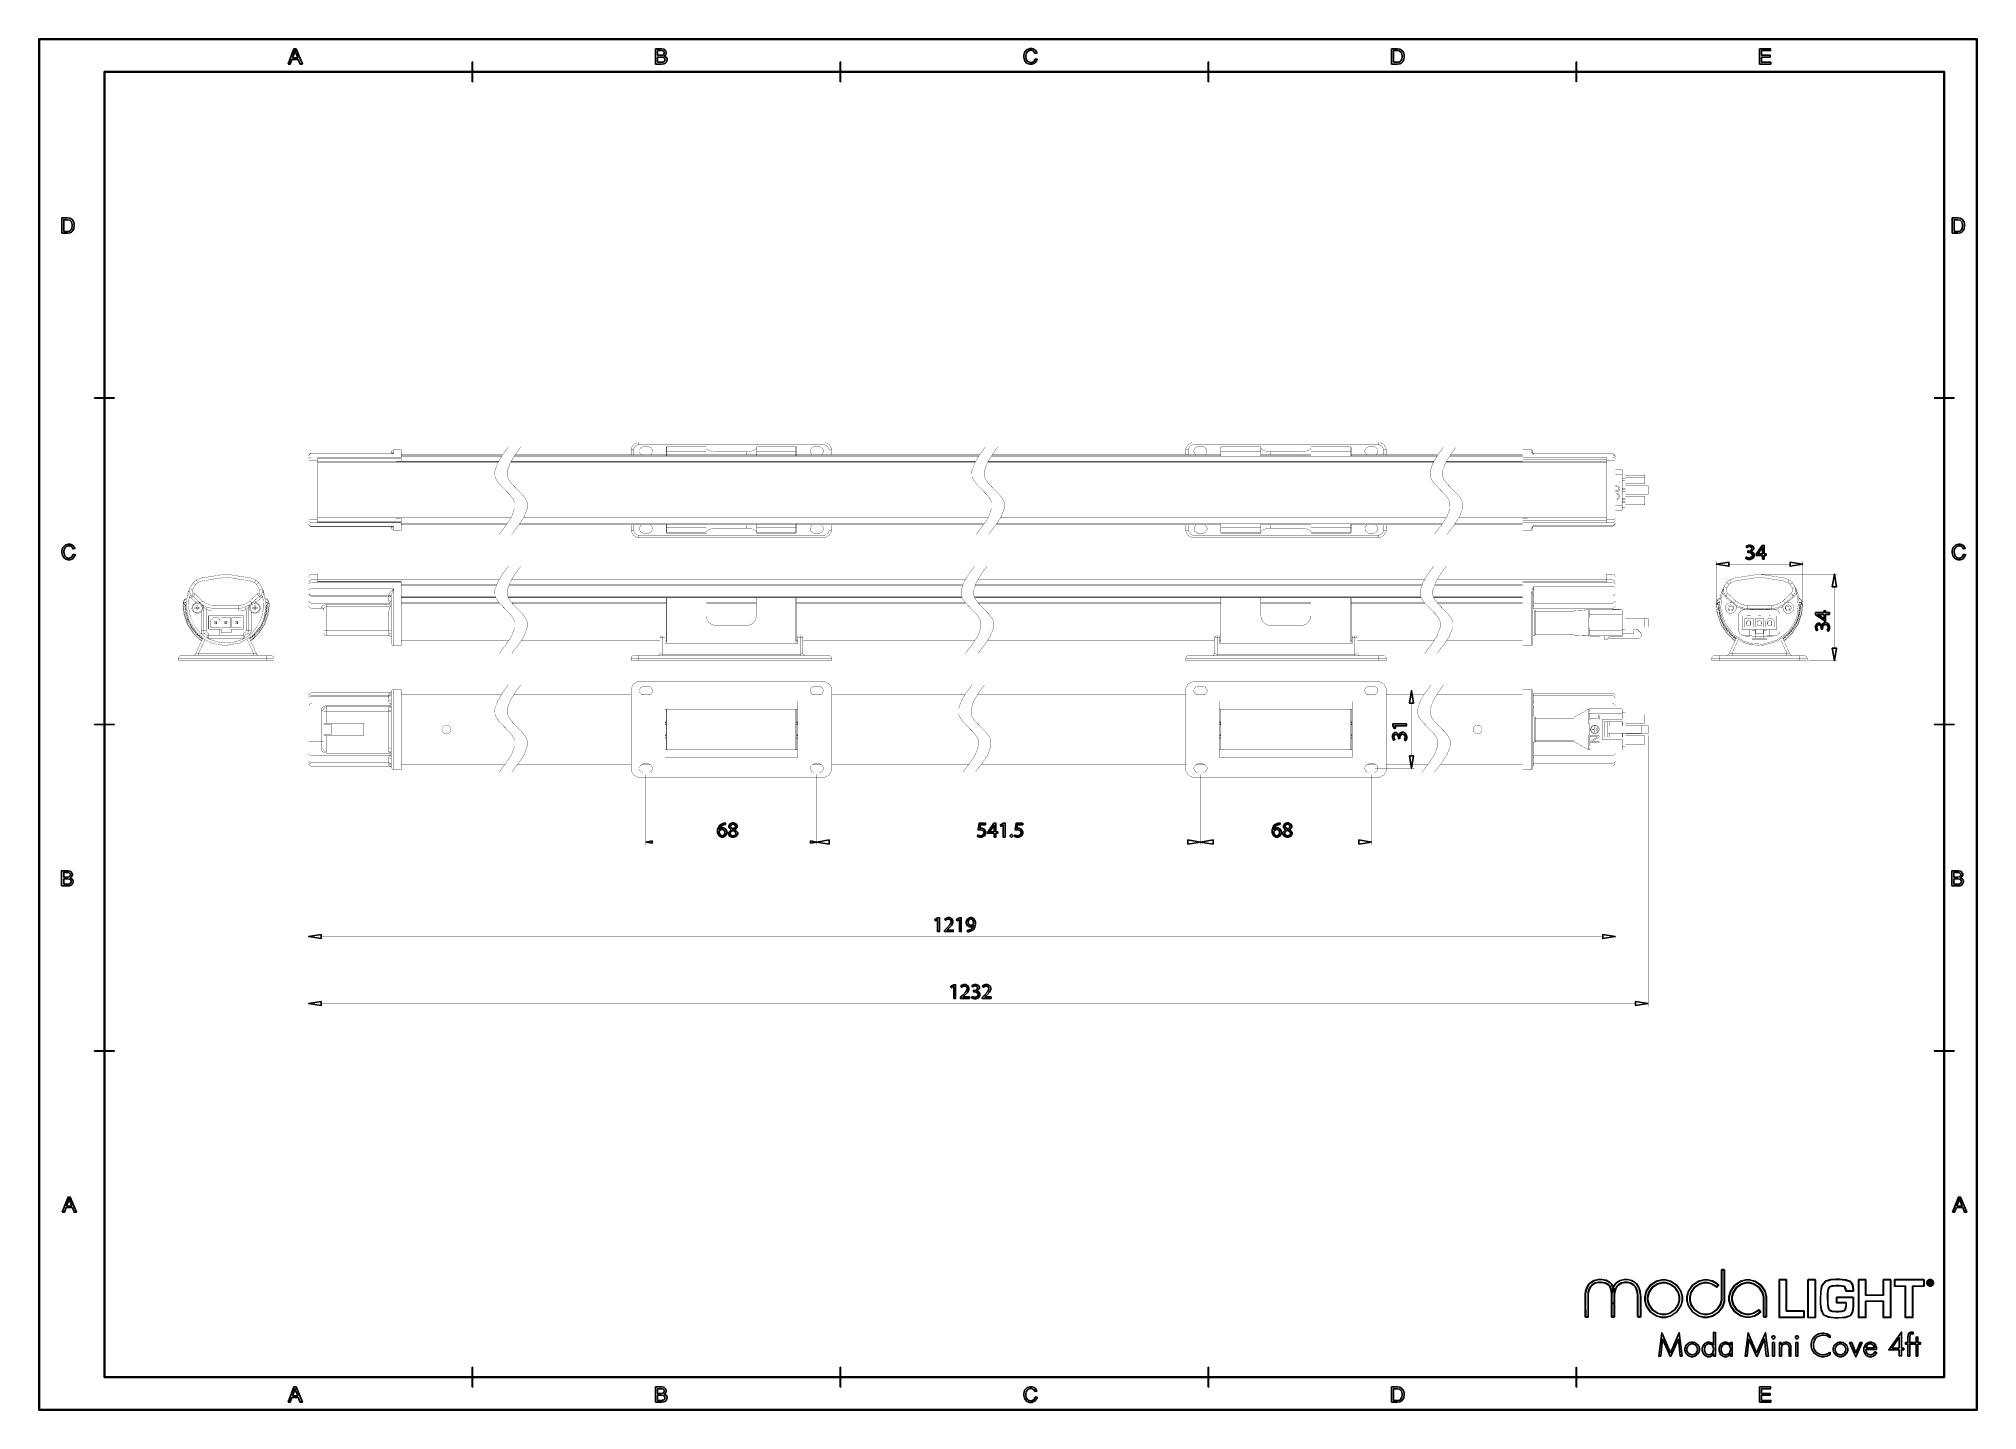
# Model space of a CAD drawing. Extents: x 0.54 to 10.46, y 0.74 to 7.76.
import ezdxf

# ---------------------------------------------------------------- set-up
doc = ezdxf.new("R2010")
doc.units = 0
doc.layers.get('0').update_dxf_attribs({"linetype": 'CONTINUOUS'})

msp = doc.modelspace()

# ---------------------------------------------------------------- linework, layer by layer
at = {"color": 0}
for points in [[(10.4631, 0.73899), (0.53689, 0.73899), (0.53646, 0.73899), (0.53516, 0.74029), (0.53516, 0.74072), (0.53516, 7.75928), (0.53516, 7.75971), (0.53646, 7.76101), (0.53689, 7.76101), (10.4631, 7.76101), (10.4635, 7.76101), (10.4648, 7.75971), (10.4648, 7.75928), (10.4648, 0.74072), (10.4648, 0.74029), (10.4635, 0.73899), (10.4631, 0.73899)], [(0.53863, 0.74246), (10.4614, 0.74246), (10.4614, 7.75754), (0.53863, 7.75754), (0.53863, 0.74246)], [(1.8125, 7.63167), (1.84239, 7.70953), (1.85351, 7.70953), (1.88536, 7.63167), (1.87364, 7.63167), (1.86453, 7.65528), (1.83203, 7.65528), (1.82346, 7.63167), (1.8125, 7.63167)], [(1.83496, 7.66363), (1.86139, 7.66363), (1.85325, 7.68522), (1.8526, 7.68685), (1.84799, 7.70031), (1.84771, 7.70133), (1.84744, 7.70008), (1.84397, 7.68772), (1.84353, 7.68647), (1.83496, 7.66363)], [(3.69461, 7.63167), (3.69461, 7.70953), (3.72385, 7.70953), (3.72738, 7.70953), (3.73719, 7.70757), (3.73812, 7.70714), (3.73899, 7.70676), (3.74604, 7.70068), (3.74658, 7.69987), (3.74707, 7.69906), (3.74962, 7.692), (3.74962, 7.68961), (3.74962, 7.68728), (3.74735, 7.68099), (3.7469, 7.68024), (3.74642, 7.67953), (3.73964, 7.67356), (3.73872, 7.67307), (3.73986, 7.67275), (3.74897, 7.66689), (3.74962, 7.66601), (3.75022, 7.66521), (3.75342, 7.65701), (3.75342, 7.65424), (3.75342, 7.65175), (3.75146, 7.64492), (3.75108, 7.6441), (3.75071, 7.64333), (3.74593, 7.63726), (3.74539, 7.63683), (3.74479, 7.63644), (3.73768, 7.63319), (3.73687, 7.63297), (3.736, 7.63276), (3.72721, 7.63167), (3.72428, 7.63167), (3.69461, 7.63167)], [(3.70492, 7.67681), (3.72174, 7.67681), (3.72418, 7.67681), (3.73107, 7.67763), (3.73156, 7.67774), (3.73221, 7.67796), (3.73714, 7.68115), (3.73747, 7.68158), (3.73779, 7.68207), (3.73947, 7.68685), (3.73947, 7.68842), (3.73947, 7.69015), (3.7379, 7.69472), (3.73763, 7.69521), (3.73731, 7.69569), (3.73286, 7.69906), (3.73232, 7.69922), (3.73172, 7.69943), (3.72325, 7.70031), (3.72049, 7.70031), (3.70492, 7.70031), (3.70492, 7.67681)], [(3.70492, 7.6409), (3.72428, 7.6409), (3.72601, 7.6409), (3.73096, 7.64117), (3.73133, 7.64122), (3.73188, 7.64133), (3.73682, 7.64318), (3.73725, 7.64339), (3.73763, 7.64367), (3.74094, 7.64725), (3.74121, 7.64768), (3.74143, 7.64817), (3.74274, 7.65272), (3.74274, 7.65424), (3.74274, 7.65614), (3.74083, 7.66129), (3.7405, 7.66183), (3.74013, 7.66237), (3.73497, 7.66613), (3.73432, 7.66635), (3.73361, 7.66656), (3.72558, 7.66764), (3.72293, 7.66764), (3.70492, 7.66764), (3.70492, 7.6409)], [(5.63921, 7.65896), (5.64953, 7.65636), (5.64899, 7.65424), (5.63926, 7.63818), (5.63786, 7.63704), (5.63644, 7.63596), (5.62207, 7.63038), (5.61729, 7.63038), (5.61214, 7.63038), (5.59814, 7.63465), (5.59685, 7.63547), (5.59549, 7.63633), (5.5855, 7.64871), (5.58485, 7.65033), (5.58415, 7.65196), (5.58074, 7.66639), (5.58074, 7.67117), (5.58074, 7.67649), (5.58453, 7.69092), (5.58535, 7.69239), (5.5861, 7.6939), (5.59711, 7.7054), (5.59858, 7.70617), (5.59999, 7.70697), (5.61307, 7.71083), (5.61746, 7.71083), (5.62235, 7.71083), (5.63574, 7.70594), (5.6371, 7.70492), (5.6384, 7.70394), (5.64768, 7.69), (5.64822, 7.68821), (5.63807, 7.68582), (5.63758, 7.68722), (5.63103, 7.69754), (5.63021, 7.69814), (5.62935, 7.69879), (5.62022, 7.70204), (5.61724, 7.70204), (5.6135, 7.70204), (5.60325, 7.69846), (5.60226, 7.69775), (5.60124, 7.69706), (5.59418, 7.68744), (5.59381, 7.68619), (5.59337, 7.685), (5.59136, 7.67469), (5.59136, 7.67122), (5.59136, 7.66694), (5.59375, 7.65517), (5.59424, 7.65392), (5.59467, 7.65272), (5.60221, 7.6435), (5.60325, 7.64285), (5.60422, 7.64225), (5.61333, 7.63917), (5.61643, 7.63917), (5.62007, 7.63917), (5.63004, 7.64333), (5.63108, 7.64415), (5.63206, 7.64501), (5.63883, 7.65733), (5.63921, 7.65896)], [(7.465, 7.63167), (7.465, 7.70953), (7.49181, 7.70953), (7.49528, 7.70953), (7.50489, 7.70861), (7.50569, 7.70839), (7.50678, 7.70817), (7.51628, 7.70356), (7.51708, 7.70285), (7.51812, 7.70199), (7.52576, 7.69092), (7.52632, 7.68956), (7.52681, 7.68821), (7.52935, 7.67535), (7.52935, 7.67106), (7.52935, 7.66715), (7.52761, 7.65647), (7.52729, 7.65533), (7.52692, 7.65419), (7.52251, 7.64475), (7.52197, 7.64399), (7.52143, 7.64328), (7.51551, 7.63737), (7.51492, 7.63693), (7.51426, 7.6365), (7.50646, 7.63325), (7.50558, 7.63303), (7.50467, 7.63282), (7.49599, 7.63167), (7.49311, 7.63167), (7.465, 7.63167)], [(7.47532, 7.6409), (7.49192, 7.6409), (7.4949, 7.6409), (7.50325, 7.64208), (7.50401, 7.64231), (7.50472, 7.64258), (7.51053, 7.64594), (7.51096, 7.64638), (7.51156, 7.64697), (7.51633, 7.65517), (7.51671, 7.65619), (7.51704, 7.65722), (7.51878, 7.66769), (7.51878, 7.67117), (7.51878, 7.67589), (7.5154, 7.68886), (7.51476, 7.68994), (7.51406, 7.69108), (7.50592, 7.6984), (7.50499, 7.69874), (7.50429, 7.699), (7.49479, 7.70031), (7.49164, 7.70031), (7.47532, 7.70031), (7.47532, 7.6409)], [(9.35021, 7.63167), (9.35021, 7.70953), (9.40647, 7.70953), (9.40647, 7.70031), (9.36046, 7.70031), (9.36046, 7.67649), (9.40354, 7.67649), (9.40354, 7.66738), (9.36046, 7.66738), (9.36046, 7.64085), (9.40826, 7.64085), (9.40826, 7.63167), (9.35021, 7.63167)], [(10.296, 0.90609), (0.87115, 0.90609), (0.87071, 0.90609), (0.86941, 0.90739), (0.86941, 0.90782), (0.86941, 7.59218), (0.86941, 7.59261), (0.87071, 7.59392), (0.87115, 7.59392), (10.296, 7.59392), (10.2964, 7.59392), (10.2977, 7.59261), (10.2977, 7.59218), (10.2977, 0.90782), (10.2977, 0.90739), (10.2964, 0.90609), (10.296, 0.90609)], [(0.87289, 0.90956), (10.2943, 0.90956), (10.2943, 7.59044), (0.87289, 7.59044), (0.87289, 0.90956)], [(2.75608, 7.54135), (2.75592, 7.54135), (2.75543, 7.54189), (2.75543, 7.54204), (2.75543, 7.64231), (2.75543, 7.64247), (2.75592, 7.64296), (2.75608, 7.64296), (2.75624, 7.64296), (2.75678, 7.64247), (2.75678, 7.64231), (2.75678, 7.54204), (2.75678, 7.54189), (2.75624, 7.54135), (2.75608, 7.54135)], [(4.64106, 7.54135), (4.64085, 7.54135), (4.64035, 7.54189), (4.64035, 7.54204), (4.64035, 7.64231), (4.64035, 7.64247), (4.64085, 7.64296), (4.64106, 7.64296), (4.64122, 7.64296), (4.64176, 7.64247), (4.64176, 7.64231), (4.64176, 7.54204), (4.64176, 7.54189), (4.64122, 7.54135), (4.64106, 7.54135)], [(6.52604, 7.54135), (6.52582, 7.54135), (6.52533, 7.54189), (6.52533, 7.54204), (6.52533, 7.64231), (6.52533, 7.64247), (6.52582, 7.64296), (6.52604, 7.64296), (6.52621, 7.64296), (6.52675, 7.64247), (6.52675, 7.64231), (6.52675, 7.54204), (6.52675, 7.54189), (6.52621, 7.54135), (6.52604, 7.54135)], [(8.41103, 7.54135), (8.41081, 7.54135), (8.41032, 7.54189), (8.41032, 7.54204), (8.41032, 7.64231), (8.41032, 7.64247), (8.41081, 7.64296), (8.41103, 7.64296), (8.41118, 7.64296), (8.41174, 7.64247), (8.41174, 7.64231), (8.41174, 7.54204), (8.41174, 7.54189), (8.41118, 7.54135), (8.41103, 7.54135)], [(0.65283, 6.76579), (0.65283, 6.84358), (0.67963, 6.84358), (0.68305, 6.84358), (0.69265, 6.84267), (0.69347, 6.84244), (0.69455, 6.84224), (0.7041, 6.83762), (0.70491, 6.83692), (0.70589, 6.83604), (0.71354, 6.82497), (0.71408, 6.82362), (0.71457, 6.82226), (0.71718, 6.8094), (0.71718, 6.80512), (0.71718, 6.80122), (0.71539, 6.79053), (0.71506, 6.78939), (0.71468, 6.78825), (0.71029, 6.77881), (0.7098, 6.77806), (0.70926, 6.77735), (0.70329, 6.77143), (0.70269, 6.771), (0.70204, 6.77056), (0.69428, 6.76731), (0.69341, 6.76708), (0.69249, 6.76687), (0.68376, 6.76579), (0.68088, 6.76579), (0.65283, 6.76579)], [(0.66309, 6.77496), (0.67974, 6.77496), (0.68273, 6.77496), (0.69103, 6.77615), (0.69179, 6.77636), (0.69249, 6.77664), (0.69835, 6.78), (0.69878, 6.78043), (0.69938, 6.78103), (0.7041, 6.78922), (0.70448, 6.79025), (0.70481, 6.79129), (0.70654, 6.80181), (0.70654, 6.80528), (0.70654, 6.81), (0.70318, 6.82292), (0.70253, 6.824), (0.70182, 6.82514), (0.69374, 6.83247), (0.69282, 6.83279), (0.69211, 6.83306), (0.68262, 6.83442), (0.67947, 6.83442), (0.66309, 6.83442), (0.66309, 6.77496)], [(10.3358, 6.76579), (10.3358, 6.84358), (10.3626, 6.84358), (10.3661, 6.84358), (10.3757, 6.84267), (10.3765, 6.84244), (10.3776, 6.84224), (10.3871, 6.83762), (10.3879, 6.83692), (10.3889, 6.83604), (10.3966, 6.82497), (10.3971, 6.82362), (10.3976, 6.82226), (10.4002, 6.8094), (10.4002, 6.80512), (10.4002, 6.80122), (10.3984, 6.79053), (10.3981, 6.78939), (10.3977, 6.78825), (10.3933, 6.77881), (10.3928, 6.77806), (10.3923, 6.77735), (10.3863, 6.77143), (10.3857, 6.771), (10.3851, 6.77056), (10.3773, 6.76731), (10.3764, 6.76708), (10.3755, 6.76687), (10.3668, 6.76579), (10.3639, 6.76579), (10.3358, 6.76579)], [(10.3461, 6.77496), (10.3627, 6.77496), (10.3657, 6.77496), (10.3741, 6.77615), (10.3748, 6.77636), (10.3755, 6.77664), (10.3813, 6.78), (10.3818, 6.78043), (10.3824, 6.78103), (10.3872, 6.78922), (10.3875, 6.79025), (10.3879, 6.79129), (10.3896, 6.80181), (10.3896, 6.80528), (10.3896, 6.81), (10.3862, 6.82292), (10.3856, 6.824), (10.3849, 6.82514), (10.3767, 6.83247), (10.3758, 6.83279), (10.3751, 6.83306), (10.3656, 6.83442), (10.3625, 6.83442), (10.3461, 6.83442), (10.3461, 6.77496)], [(0.92128, 5.92042), (0.82096, 5.92042), (0.8208, 5.92042), (0.82031, 5.9209), (0.82031, 5.92106), (0.82031, 5.92128), (0.8208, 5.92176), (0.82096, 5.92176), (0.92128, 5.92176), (0.92144, 5.92176), (0.92193, 5.92128), (0.92193, 5.92106), (0.92193, 5.9209), (0.92144, 5.92042), (0.92128, 5.92042)], [(10.3461, 5.92042), (10.2458, 5.92042), (10.2457, 5.92042), (10.2452, 5.9209), (10.2452, 5.92106), (10.2452, 5.92128), (10.2457, 5.92176), (10.2458, 5.92176), (10.3461, 5.92176), (10.3463, 5.92176), (10.3468, 5.92128), (10.3468, 5.92106), (10.3468, 5.9209), (10.3463, 5.92042), (10.3461, 5.92042)], [(0.71202, 5.12196), (0.72228, 5.11936), (0.72173, 5.11724), (0.71202, 5.10118), (0.71067, 5.10004), (0.70926, 5.09896), (0.69488, 5.09337), (0.6901, 5.09337), (0.68495, 5.09337), (0.6709, 5.09765), (0.6696, 5.09847), (0.66824, 5.09933), (0.65826, 5.11171), (0.65761, 5.11333), (0.6569, 5.11496), (0.65348, 5.12939), (0.65348, 5.13417), (0.65348, 5.13949), (0.65734, 5.15392), (0.65815, 5.15539), (0.65891, 5.1569), (0.66992, 5.1684), (0.67139, 5.16917), (0.6728, 5.16997), (0.68587, 5.17383), (0.69027, 5.17383), (0.69515, 5.17383), (0.70855, 5.16894), (0.70991, 5.16792), (0.71121, 5.16694), (0.72043, 5.153), (0.72098, 5.15121), (0.71083, 5.14882), (0.71034, 5.15022), (0.70383, 5.16054), (0.70296, 5.16114), (0.70209, 5.16178), (0.69298, 5.16504), (0.69, 5.16504), (0.68625, 5.16504), (0.676, 5.16146), (0.67502, 5.16075), (0.67399, 5.16004), (0.66694, 5.15044), (0.66656, 5.14919), (0.66612, 5.148), (0.66412, 5.13769), (0.66412, 5.13422), (0.66412, 5.12993), (0.6665, 5.11817), (0.66699, 5.11692), (0.66748, 5.11572), (0.67497, 5.1065), (0.676, 5.10585), (0.67697, 5.10525), (0.68614, 5.10215), (0.68924, 5.10215), (0.69287, 5.10215), (0.70285, 5.10633), (0.70388, 5.10715), (0.70486, 5.10801), (0.71164, 5.12033), (0.71202, 5.12196)], [(10.395, 5.12196), (10.4053, 5.11936), (10.4048, 5.11724), (10.3951, 5.10118), (10.3937, 5.10004), (10.3923, 5.09896), (10.3779, 5.09337), (10.3731, 5.09337), (10.3679, 5.09337), (10.3539, 5.09765), (10.3527, 5.09847), (10.3513, 5.09933), (10.3413, 5.11171), (10.3407, 5.11333), (10.34, 5.11496), (10.3365, 5.12939), (10.3365, 5.13417), (10.3365, 5.13949), (10.3403, 5.15392), (10.3412, 5.15539), (10.3419, 5.1569), (10.3529, 5.1684), (10.3544, 5.16917), (10.3558, 5.16997), (10.3689, 5.17383), (10.3733, 5.17383), (10.3782, 5.17383), (10.3915, 5.16894), (10.3929, 5.16792), (10.3942, 5.16694), (10.4035, 5.153), (10.404, 5.15121), (10.3939, 5.14882), (10.3934, 5.15022), (10.3868, 5.16054), (10.386, 5.16114), (10.3851, 5.16178), (10.376, 5.16504), (10.373, 5.16504), (10.3693, 5.16504), (10.3591, 5.16146), (10.3581, 5.16075), (10.357, 5.16004), (10.35, 5.15044), (10.3496, 5.14919), (10.3492, 5.148), (10.3472, 5.13769), (10.3472, 5.13422), (10.3472, 5.12993), (10.3496, 5.11817), (10.35, 5.11692), (10.3505, 5.11572), (10.358, 5.1065), (10.3591, 5.10585), (10.36, 5.10525), (10.3691, 5.10215), (10.3722, 5.10215), (10.3759, 5.10215), (10.3858, 5.10633), (10.3869, 5.10715), (10.3879, 5.10801), (10.3946, 5.12033), (10.395, 5.12196)], [(0.92128, 4.24929), (0.82096, 4.24929), (0.8208, 4.24929), (0.82031, 4.24983), (0.82031, 4.25), (0.82031, 4.25022), (0.8208, 4.25071), (0.82096, 4.25071), (0.92128, 4.25071), (0.92144, 4.25071), (0.92193, 4.25022), (0.92193, 4.25), (0.92193, 4.24983), (0.92144, 4.24929), (0.92128, 4.24929)], [(10.3461, 4.24929), (10.2458, 4.24929), (10.2457, 4.24929), (10.2452, 4.24983), (10.2452, 4.25), (10.2452, 4.25022), (10.2457, 4.25071), (10.2458, 4.25071), (10.3461, 4.25071), (10.3463, 4.25071), (10.3468, 4.25022), (10.3468, 4.25), (10.3468, 4.24983), (10.3463, 4.24929), (10.3461, 4.24929)], [(0.6524, 3.42361), (0.6524, 3.50142), (0.68159, 3.50142), (0.68517, 3.50142), (0.69499, 3.49951), (0.69591, 3.49908), (0.69678, 3.49869), (0.70378, 3.49262), (0.70432, 3.49181), (0.70481, 3.491), (0.70741, 3.48389), (0.70741, 3.4815), (0.70741, 3.47917), (0.70513, 3.47287), (0.7047, 3.47211), (0.70421, 3.4714), (0.69737, 3.4655), (0.69651, 3.465), (0.69765, 3.46468), (0.70671, 3.45882), (0.70736, 3.45796), (0.70795, 3.45714), (0.71115, 3.44894), (0.71115, 3.44618), (0.71115, 3.44362), (0.70926, 3.43679), (0.70888, 3.43599), (0.70844, 3.43522), (0.70367, 3.42919), (0.70312, 3.42876), (0.70253, 3.42833), (0.69542, 3.42512), (0.69461, 3.42492), (0.69374, 3.42469), (0.68495, 3.42361), (0.68207, 3.42361), (0.6524, 3.42361)], [(0.66271, 3.46875), (0.67953, 3.46875), (0.68197, 3.46875), (0.6888, 3.46951), (0.68934, 3.46963), (0.69, 3.46983), (0.69493, 3.4731), (0.69526, 3.47353), (0.69558, 3.47401), (0.69727, 3.47874), (0.69727, 3.48031), (0.69727, 3.48204), (0.69564, 3.4866), (0.69537, 3.48708), (0.69504, 3.48762), (0.69065, 3.491), (0.6901, 3.49115), (0.68951, 3.49137), (0.68104, 3.49224), (0.67822, 3.49224), (0.66271, 3.49224), (0.66271, 3.46875)], [(10.3354, 3.42361), (10.3354, 3.50142), (10.3646, 3.50142), (10.3682, 3.50142), (10.378, 3.49951), (10.3789, 3.49908), (10.3798, 3.49869), (10.3868, 3.49262), (10.3874, 3.49181), (10.3879, 3.491), (10.3904, 3.48389), (10.3904, 3.4815), (10.3904, 3.47917), (10.3881, 3.47287), (10.3877, 3.47211), (10.3872, 3.4714), (10.3804, 3.4655), (10.3796, 3.465), (10.3807, 3.46468), (10.3898, 3.45882), (10.3904, 3.45796), (10.391, 3.45714), (10.3942, 3.44894), (10.3942, 3.44618), (10.3942, 3.44362), (10.3923, 3.43679), (10.3919, 3.43599), (10.3915, 3.43522), (10.3867, 3.42919), (10.3862, 3.42876), (10.3856, 3.42833), (10.3785, 3.42512), (10.3777, 3.42492), (10.3768, 3.42469), (10.368, 3.42361), (10.3651, 3.42361), (10.3354, 3.42361)], [(10.3457, 3.46875), (10.3625, 3.46875), (10.365, 3.46875), (10.3718, 3.46951), (10.3723, 3.46963), (10.373, 3.46983), (10.3779, 3.4731), (10.3783, 3.47353), (10.3786, 3.47401), (10.3803, 3.47874), (10.3803, 3.48031), (10.3803, 3.48204), (10.3787, 3.4866), (10.3784, 3.48708), (10.3781, 3.48762), (10.3736, 3.491), (10.3731, 3.49115), (10.3725, 3.49137), (10.364, 3.49224), (10.3613, 3.49224), (10.3457, 3.49224), (10.3457, 3.46875)], [(0.66271, 3.43278), (0.68207, 3.43278), (0.68381, 3.43278), (0.68869, 3.43311), (0.68907, 3.43317), (0.68967, 3.43326), (0.69461, 3.43506), (0.69504, 3.43528), (0.69542, 3.43554), (0.69868, 3.43918), (0.69895, 3.43961), (0.69916, 3.44011), (0.70047, 3.44467), (0.70047, 3.44618), (0.70047, 3.44808), (0.69862, 3.45324), (0.69824, 3.45372), (0.69786, 3.45426), (0.69271, 3.45801), (0.69206, 3.45822), (0.69141, 3.45844), (0.68332, 3.45953), (0.68066, 3.45953), (0.66271, 3.45953), (0.66271, 3.43278)], [(10.3457, 3.43278), (10.3651, 3.43278), (10.3668, 3.43278), (10.3717, 3.43311), (10.3721, 3.43317), (10.3727, 3.43326), (10.3776, 3.43506), (10.378, 3.43528), (10.3784, 3.43554), (10.3817, 3.43918), (10.3819, 3.43961), (10.3822, 3.44011), (10.3835, 3.44467), (10.3835, 3.44618), (10.3835, 3.44808), (10.3816, 3.45324), (10.3813, 3.45372), (10.3809, 3.45426), (10.3758, 3.45801), (10.3751, 3.45822), (10.3744, 3.45844), (10.3664, 3.45953), (10.3637, 3.45953), (10.3457, 3.45953), (10.3457, 3.43278)], [(0.92128, 2.57824), (0.82096, 2.57824), (0.8208, 2.57824), (0.82031, 2.57878), (0.82031, 2.57894), (0.82031, 2.57915), (0.8208, 2.57964), (0.82096, 2.57964), (0.92128, 2.57964), (0.92144, 2.57964), (0.92193, 2.57915), (0.92193, 2.57894), (0.92193, 2.57878), (0.92144, 2.57824), (0.92128, 2.57824)], [(10.3461, 2.57824), (10.2458, 2.57824), (10.2457, 2.57824), (10.2452, 2.57878), (10.2452, 2.57894), (10.2452, 2.57915), (10.2457, 2.57964), (10.2458, 2.57964), (10.3461, 2.57964), (10.3463, 2.57964), (10.3468, 2.57915), (10.3468, 2.57894), (10.3468, 2.57878), (10.3463, 2.57824), (10.3461, 2.57824)], [(0.65527, 1.7525), (0.68517, 1.83035), (0.69624, 1.83035), (0.72808, 1.7525), (0.71636, 1.7525), (0.7073, 1.7761), (0.67475, 1.7761), (0.66618, 1.7525), (0.65527, 1.7525)], [(0.67773, 1.78444), (0.7041, 1.78444), (0.69596, 1.80604), (0.69531, 1.80767), (0.6907, 1.82113), (0.69043, 1.82215), (0.69016, 1.8209), (0.68669, 1.8086), (0.68625, 1.80735), (0.67773, 1.78444)], [(10.3383, 1.7525), (10.3682, 1.83035), (10.3793, 1.83035), (10.4111, 1.7525), (10.3994, 1.7525), (10.3903, 1.7761), (10.3578, 1.7761), (10.3492, 1.7525), (10.3383, 1.7525)], [(10.3607, 1.78444), (10.3871, 1.78444), (10.379, 1.80604), (10.3783, 1.80767), (10.3737, 1.82113), (10.3735, 1.82215), (10.3732, 1.8209), (10.3697, 1.8086), (10.3693, 1.80735), (10.3607, 1.78444)], [(8.46886, 1.21468), (8.46875, 1.21468), (8.46847, 1.21468), (8.46847, 1.21468), (8.46121, 1.21468), (8.46044, 1.21468), (8.45833, 1.21571), (8.45817, 1.21587), (8.45779, 1.21625), (8.45692, 1.2187), (8.45692, 1.21951), (8.45692, 1.3227), (8.45682, 1.32373), (8.45692, 1.33122), (8.45893, 1.34771), (8.46528, 1.368), (8.47433, 1.38363), (8.47835, 1.38786), (8.48156, 1.39133), (8.50151, 1.40354), (8.52431, 1.40881), (8.53196, 1.40881), (8.54015, 1.40881), (8.56489, 1.40403), (8.58539, 1.39279), (8.58854, 1.3896), (8.59321, 1.38487), (8.60471, 1.35731), (8.60678, 1.33122), (8.60672, 1.32715), (8.60667, 1.32552), (8.60667, 1.32487), (8.60667, 1.32341), (8.60667, 1.32292), (8.60667, 1.21913), (8.60667, 1.21913), (8.6059, 1.21631), (8.60562, 1.21593), (8.60542, 1.21577), (8.60314, 1.21468), (8.60237, 1.21468), (8.59543, 1.21468), (8.59457, 1.21468), (8.59218, 1.21577), (8.59201, 1.21598), (8.59169, 1.21631), (8.59099, 1.21843), (8.59099, 1.21913), (8.59099, 1.32292), (8.59099, 1.32406), (8.59099, 1.32693), (8.59104, 1.32731), (8.5911, 1.33078), (8.58957, 1.35281), (8.58094, 1.375), (8.57742, 1.37858), (8.57503, 1.38102), (8.55881, 1.38954), (8.53863, 1.39318), (8.53196, 1.39318), (8.52593, 1.39318), (8.50786, 1.38921), (8.49229, 1.37988), (8.48981, 1.37723), (8.48643, 1.3737), (8.47906, 1.36035), (8.47401, 1.34288), (8.47254, 1.32916), (8.47254, 1.32487), (8.47254, 1.32341), (8.47254, 1.21935), (8.47254, 1.21843), (8.47136, 1.21571), (8.47114, 1.21549), (8.47092, 1.21533), (8.46886, 1.21468), (8.46886, 1.21468)], [(8.60237, 1.21539), (8.59543, 1.21539), (8.59446, 1.21631), (8.59326, 1.23378), (8.59213, 1.27056), (8.59174, 1.30664), (8.59169, 1.32292), (8.59169, 1.32292), (8.59174, 1.32753), (8.59022, 1.35243), (8.58149, 1.37543), (8.5779, 1.37907), (8.57547, 1.38151), (8.55908, 1.39014), (8.53874, 1.39382), (8.53201, 1.39382), (8.52587, 1.39382), (8.50754, 1.38981), (8.49181, 1.38043), (8.48931, 1.37771), (8.48589, 1.37413), (8.4784, 1.36062), (8.47331, 1.34299), (8.47185, 1.3291), (8.47185, 1.32482), (8.47185, 1.32335), (8.47185, 1.21935), (8.47103, 1.21837), (8.46528, 1.21593), (8.46121, 1.21539), (8.46121, 1.21539), (8.46029, 1.21642), (8.4591, 1.23394), (8.45801, 1.27062), (8.45762, 1.30653), (8.45757, 1.3227), (8.45757, 1.3227), (8.45751, 1.32362), (8.45757, 1.331), (8.45958, 1.34733), (8.46588, 1.36762), (8.47483, 1.38319), (8.47885, 1.38742), (8.48204, 1.3909), (8.50185, 1.40294), (8.52447, 1.4081), (8.53201, 1.4081), (8.54015, 1.4081), (8.56461, 1.40332), (8.5849, 1.39225), (8.58806, 1.38911), (8.59267, 1.38444), (8.60406, 1.35715), (8.60607, 1.33122), (8.60601, 1.32715), (8.60596, 1.32612), (8.6059, 1.30843), (8.60547, 1.2711), (8.60444, 1.23389), (8.60325, 1.21636), (8.60237, 1.21539)], [(8.53196, 1.40744), (8.52447, 1.40744), (8.50206, 1.40229), (8.48247, 1.39035), (8.47933, 1.38694), (8.47537, 1.38276), (8.46653, 1.3674), (8.46029, 1.34738), (8.45828, 1.33116), (8.45822, 1.32378), (8.45828, 1.32275), (8.45828, 1.21946), (8.45828, 1.21946), (8.45893, 1.21712), (8.45921, 1.21685), (8.45931, 1.21674), (8.46072, 1.21609), (8.46121, 1.21609), (8.46858, 1.21609), (8.46897, 1.21609), (8.47011, 1.21647), (8.47026, 1.21658), (8.47038, 1.21674), (8.47114, 1.2187), (8.47114, 1.21935), (8.47114, 1.32335), (8.47114, 1.32482), (8.47114, 1.32916), (8.47265, 1.34315), (8.47781, 1.36095), (8.48535, 1.37457), (8.48882, 1.3782), (8.49138, 1.38091), (8.50726, 1.39046), (8.52576, 1.39453), (8.53196, 1.39453), (8.53879, 1.39453), (8.55935, 1.39079), (8.5759, 1.38205), (8.5784, 1.37956), (8.58203, 1.37587), (8.59093, 1.35319), (8.59244, 1.33084), (8.59244, 1.32731), (8.59239, 1.32693), (8.59239, 1.32395), (8.59239, 1.32292), (8.59239, 1.21908), (8.59239, 1.21853), (8.59283, 1.21712), (8.59304, 1.21691), (8.59315, 1.2168), (8.59483, 1.21609), (8.59543, 1.21609), (8.60237, 1.21609), (8.60292, 1.21609), (8.60444, 1.21674), (8.6046, 1.21685), (8.60476, 1.21707), (8.60525, 1.21908), (8.60525, 1.21908), (8.60525, 1.32292), (8.60525, 1.32357), (8.60525, 1.32503), (8.60525, 1.32552), (8.60531, 1.32715), (8.60536, 1.33116), (8.60335, 1.35693), (8.59213, 1.38401), (8.58757, 1.38862), (8.58447, 1.39176), (8.56435, 1.40272), (8.54004, 1.40744), (8.53196, 1.40744)], [(8.73687, 1.21457), (8.73671, 1.21457), (8.73639, 1.21463), (8.73639, 1.21463), (8.72928, 1.21463), (8.72819, 1.21463), (8.7251, 1.21853), (8.7251, 1.21886), (8.7251, 1.32064), (8.7251, 1.32102), (8.72499, 1.32726), (8.72331, 1.34185), (8.71789, 1.36003), (8.71024, 1.37375), (8.70676, 1.37739), (8.70426, 1.38005), (8.68892, 1.38921), (8.67122, 1.39313), (8.66536, 1.39313), (8.65944, 1.39313), (8.64188, 1.38921), (8.62663, 1.38005), (8.62418, 1.37744), (8.62082, 1.37386), (8.61344, 1.36062), (8.60824, 1.34294), (8.60661, 1.32834), (8.60656, 1.32167), (8.60661, 1.32075), (8.60667, 1.32026), (8.60667, 1.28668), (8.60667, 1.28651), (8.60612, 1.28597), (8.60596, 1.28597), (8.59169, 1.28597), (8.59147, 1.28597), (8.59099, 1.28651), (8.59099, 1.28668), (8.59099, 1.32004), (8.59093, 1.32113), (8.59093, 1.32894), (8.59293, 1.34625), (8.59933, 1.36746), (8.60861, 1.38368), (8.61274, 1.38807), (8.61594, 1.39154), (8.63558, 1.4036), (8.65788, 1.40881), (8.66536, 1.40881), (8.67279, 1.40881), (8.69515, 1.4036), (8.71496, 1.39154), (8.71821, 1.38807), (8.72239, 1.38368), (8.73182, 1.3674), (8.7385, 1.34625), (8.74067, 1.32894), (8.74078, 1.32113), (8.74078, 1.32004), (8.74078, 1.21891), (8.74078, 1.21804), (8.73964, 1.21566), (8.73942, 1.21544), (8.73921, 1.21528), (8.73742, 1.21457), (8.73687, 1.21457)], [(8.74007, 1.21891), (8.74007, 1.32004), (8.74007, 1.32096), (8.73996, 1.32861), (8.73785, 1.34581), (8.73122, 1.36697), (8.72185, 1.38319), (8.71772, 1.38759), (8.71446, 1.391), (8.69488, 1.403), (8.67275, 1.4081), (8.66536, 1.4081), (8.65799, 1.4081), (8.63585, 1.403), (8.61638, 1.391), (8.61322, 1.38759), (8.6091, 1.38325), (8.59999, 1.36708), (8.59358, 1.34592), (8.59164, 1.32872), (8.59164, 1.32102), (8.59169, 1.31999), (8.59169, 1.28668), (8.60596, 1.28668), (8.60596, 1.32026), (8.60596, 1.32189), (8.6059, 1.32666), (8.60736, 1.34147), (8.61253, 1.36008), (8.62017, 1.37413), (8.62369, 1.37788), (8.62614, 1.38053), (8.6416, 1.38986), (8.6594, 1.39382), (8.66536, 1.39382), (8.67128, 1.39382), (8.68918, 1.38981), (8.70475, 1.38048), (8.70731, 1.37782), (8.71083, 1.37408), (8.71864, 1.36003), (8.72407, 1.34142), (8.72569, 1.32677), (8.72581, 1.32221), (8.72581, 1.32064), (8.72581, 1.21891), (8.72667, 1.21804), (8.73915, 1.21804), (8.74007, 1.21891)], [(8.66536, 1.39453), (8.67139, 1.39453), (8.68946, 1.39046), (8.70524, 1.38102), (8.70779, 1.37831), (8.71132, 1.37462), (8.71912, 1.36068), (8.72467, 1.34218), (8.7264, 1.32731), (8.72651, 1.32102), (8.72651, 1.32064), (8.72646, 1.21891), (8.72646, 1.21886), (8.72857, 1.21598), (8.72928, 1.21598), (8.73649, 1.21598), (8.73699, 1.21598), (8.73833, 1.21636), (8.73856, 1.21652), (8.73867, 1.21663), (8.73936, 1.21837), (8.73936, 1.21891), (8.73936, 1.32004), (8.73936, 1.32048), (8.73926, 1.32775), (8.73725, 1.34478), (8.73074, 1.36627), (8.72136, 1.38276), (8.71718, 1.38715), (8.71397, 1.39051), (8.69461, 1.40235), (8.67264, 1.40744), (8.66536, 1.40744), (8.65804, 1.40744), (8.63613, 1.40235), (8.61686, 1.39051), (8.61372, 1.3871), (8.60965, 1.38276), (8.60058, 1.36681), (8.59424, 1.34592), (8.59233, 1.32888), (8.59229, 1.32113), (8.59239, 1.32004), (8.59239, 1.28733), (8.60525, 1.28733), (8.60525, 1.32069), (8.60519, 1.32167), (8.60525, 1.32845), (8.60688, 1.34326), (8.61219, 1.36127), (8.61979, 1.37473), (8.62321, 1.37836), (8.62571, 1.38108), (8.64133, 1.39051), (8.65935, 1.39453), (8.66536, 1.39453)], [(8.85829, 1.21419), (8.84885, 1.21419), (8.82069, 1.22184), (8.78999, 1.24251), (8.76932, 1.27322), (8.76172, 1.30138), (8.76172, 1.31071), (8.76172, 1.32015), (8.76932, 1.34831), (8.78999, 1.37902), (8.82069, 1.39968), (8.84885, 1.40728), (8.85829, 1.40728), (8.86768, 1.40728), (8.89583, 1.39968), (8.92654, 1.37902), (8.94721, 1.34831), (8.95486, 1.32015), (8.95486, 1.31071), (8.95486, 1.30138), (8.94721, 1.27322), (8.92654, 1.24251), (8.89583, 1.22184), (8.86768, 1.21419), (8.85829, 1.21419)], [(8.85829, 1.40657), (8.84896, 1.40657), (8.82101, 1.39908), (8.79053, 1.37853), (8.76997, 1.34804), (8.76243, 1.3201), (8.76243, 1.31076), (8.76243, 1.30149), (8.76997, 1.27349), (8.79053, 1.243), (8.82101, 1.22244), (8.84896, 1.2149), (8.85829, 1.2149), (8.86757, 1.2149), (8.89556, 1.22244), (8.926, 1.243), (8.94656, 1.27349), (8.95415, 1.30149), (8.95415, 1.31076), (8.95415, 1.3201), (8.94656, 1.34804), (8.926, 1.37853), (8.89556, 1.39908), (8.86757, 1.40657), (8.85829, 1.40657)], [(8.85829, 1.40593), (8.84901, 1.40593), (8.82124, 1.39844), (8.79101, 1.37804), (8.77061, 1.34777), (8.76313, 1.31999), (8.76313, 1.31071), (8.76313, 1.30149), (8.77061, 1.27371), (8.79101, 1.24349), (8.82124, 1.22309), (8.84901, 1.21555), (8.85829, 1.21555), (8.86751, 1.21555), (8.89529, 1.22309), (8.92551, 1.24349), (8.9459, 1.27371), (8.95344, 1.30149), (8.95344, 1.31071), (8.95344, 1.31999), (8.9459, 1.34777), (8.92551, 1.37804), (8.89529, 1.39844), (8.86751, 1.40593), (8.85829, 1.40593)], [(8.85829, 1.2289), (8.85032, 1.2289), (8.82644, 1.23535), (8.80046, 1.25293), (8.78288, 1.27897), (8.77647, 1.30284), (8.77647, 1.31076), (8.77647, 1.31874), (8.78288, 1.34261), (8.80046, 1.3686), (8.82644, 1.38612), (8.85032, 1.39253), (8.85829, 1.39253), (8.86621, 1.39253), (8.89008, 1.38612), (8.91607, 1.3686), (8.93365, 1.34261), (8.94011, 1.31874), (8.94011, 1.31076), (8.94011, 1.30284), (8.93365, 1.27897), (8.91607, 1.25293), (8.89008, 1.23535), (8.86621, 1.2289), (8.85829, 1.2289)], [(8.85829, 1.2296), (8.85037, 1.2296), (8.82671, 1.236), (8.80094, 1.25342), (8.78353, 1.27924), (8.77718, 1.3029), (8.77718, 1.31076), (8.77718, 1.31868), (8.78353, 1.34234), (8.80094, 1.36811), (8.82671, 1.38552), (8.85037, 1.39187), (8.85829, 1.39187), (8.86615, 1.39187), (8.88981, 1.38552), (8.91558, 1.36811), (8.933, 1.34234), (8.9394, 1.31868), (8.9394, 1.31076), (8.9394, 1.3029), (8.933, 1.27924), (8.91558, 1.25342), (8.88981, 1.236), (8.86615, 1.2296), (8.85829, 1.2296)], [(8.85829, 1.39117), (8.85042, 1.39117), (8.82699, 1.38487), (8.80143, 1.36762), (8.78418, 1.34207), (8.77789, 1.31863), (8.77789, 1.31076), (8.77789, 1.30295), (8.78418, 1.27951), (8.80143, 1.25391), (8.82699, 1.23665), (8.85042, 1.23031), (8.85829, 1.23031), (8.8661, 1.23031), (8.88954, 1.23665), (8.9151, 1.25391), (8.93235, 1.27951), (8.93869, 1.30295), (8.93869, 1.31076), (8.93869, 1.31863), (8.93235, 1.34207), (8.9151, 1.36762), (8.88954, 1.38487), (8.8661, 1.39117), (8.85829, 1.39117)], [(9.074, 1.21419), (9.06456, 1.21419), (9.0364, 1.22184), (9.00569, 1.24251), (8.98503, 1.27322), (8.97743, 1.30138), (8.97743, 1.31071), (8.97743, 1.32015), (8.98503, 1.34831), (9.00569, 1.37902), (9.0364, 1.39968), (9.06456, 1.40728), (9.074, 1.40728), (9.08257, 1.40728), (9.10835, 1.40082), (9.1345, 1.38596), (9.13926, 1.38173), (9.13926, 1.38173), (9.14014, 1.38043), (9.14019, 1.38015), (9.14019, 1.37999), (9.13965, 1.37836), (9.13954, 1.3782), (9.13894, 1.3775), (9.1351, 1.37272), (9.13238, 1.3693), (9.13238, 1.3693), (9.13222, 1.36914), (9.13112, 1.36849), (9.13081, 1.36849), (9.13032, 1.36849), (9.12896, 1.36936), (9.12896, 1.36936), (9.12522, 1.37288), (9.10357, 1.38558), (9.08138, 1.39117), (9.074, 1.39117), (9.06614, 1.39117), (9.04269, 1.38487), (9.01708, 1.36762), (8.99983, 1.34201), (8.99354, 1.31858), (8.99354, 1.31071), (8.99354, 1.3029), (8.99983, 1.27946), (9.01708, 1.25391), (9.04269, 1.23665), (9.06614, 1.23031), (9.074, 1.23031), (9.08171, 1.23031), (9.10493, 1.23665), (9.13038, 1.25391), (9.14774, 1.27951), (9.15429, 1.30295), (9.1544, 1.31076), (9.15446, 1.31646), (9.15457, 1.34451), (9.15457, 1.35726), (9.15457, 1.36149), (9.15451, 1.45486), (9.15451, 1.45486), (9.15511, 1.45742), (9.15539, 1.45768), (9.15554, 1.4579), (9.15782, 1.45888), (9.15858, 1.45888), (9.16672, 1.45888), (9.16672, 1.45888), (9.16917, 1.45828), (9.16943, 1.45801), (9.1696, 1.45785), (9.17051, 1.45589), (9.17051, 1.45524), (9.17051, 1.30691), (9.17036, 1.30452), (9.16976, 1.29557), (9.16103, 1.2691), (9.13997, 1.2404), (9.10997, 1.22119), (9.08296, 1.21419), (9.074, 1.21419)], [(9.13883, 1.38124), (9.13444, 1.38509), (9.10921, 1.39968), (9.08279, 1.40657), (9.074, 1.40657), (9.06467, 1.40657), (9.03668, 1.39908), (9.00618, 1.37853), (8.98563, 1.34804), (8.97814, 1.3201), (8.97814, 1.31076), (8.97814, 1.30149), (8.98563, 1.27349), (9.00618, 1.243), (9.03668, 1.22244), (9.06467, 1.21484), (9.074, 1.21484), (9.08296, 1.21484), (9.10992, 1.22184), (9.13965, 1.24099), (9.16049, 1.26953), (9.16906, 1.29574), (9.16965, 1.30458), (9.16971, 1.30518), (9.16971, 1.31174), (9.16976, 1.3291), (9.16982, 1.3533), (9.16982, 1.38081), (9.16982, 1.40815), (9.16982, 1.43201), (9.16982, 1.44883), (9.16986, 1.45518), (9.16986, 1.45518), (9.16906, 1.45594), (9.16303, 1.45785), (9.15858, 1.45822), (9.15858, 1.45822), (9.15771, 1.45742), (9.15662, 1.44174), (9.15565, 1.40864), (9.15528, 1.37614), (9.15528, 1.36144), (9.15528, 1.36144), (9.15528, 1.36144), (9.15528, 1.34473), (9.15517, 1.31652), (9.15511, 1.31076), (9.155, 1.3029), (9.14844, 1.27924), (9.13108, 1.25347), (9.10542, 1.23606), (9.08182, 1.22966), (9.074, 1.22966), (9.06608, 1.22966), (9.04243, 1.23606), (9.0166, 1.25347), (8.99918, 1.27924), (8.99283, 1.3029), (8.99283, 1.31076), (8.99283, 1.31868), (8.99918, 1.34234), (9.0166, 1.36811), (9.04243, 1.38552), (9.06608, 1.39187), (9.074, 1.39187), (9.08154, 1.39187), (9.10433, 1.38601), (9.12582, 1.37326), (9.12944, 1.36985), (9.13004, 1.36985), (9.13829, 1.37988), (9.13883, 1.38124)], [(9.074, 1.40593), (9.06472, 1.40593), (9.03694, 1.39844), (9.00667, 1.37804), (8.98628, 1.34777), (8.97879, 1.31999), (8.97879, 1.31071), (8.97879, 1.30149), (8.98628, 1.27371), (9.00667, 1.24349), (9.03694, 1.22309), (9.06472, 1.21555), (9.074, 1.21555), (9.08285, 1.21555), (9.10949, 1.22249), (9.139, 1.24137), (9.15978, 1.26964), (9.16835, 1.29579), (9.16894, 1.30463), (9.16917, 1.30697), (9.16917, 1.45524), (9.16917, 1.45568), (9.16862, 1.45692), (9.16851, 1.45697), (9.16835, 1.45714), (9.16683, 1.45751), (9.16683, 1.45751), (9.15858, 1.45751), (9.15804, 1.45751), (9.15653, 1.45692), (9.15642, 1.45676), (9.15625, 1.4566), (9.15593, 1.45497), (9.15593, 1.45497), (9.15597, 1.36149), (9.15597, 1.35726), (9.15597, 1.34451), (9.15588, 1.31641), (9.15582, 1.31071), (9.15571, 1.30279), (9.14903, 1.27892), (9.13135, 1.25293), (9.10547, 1.23541), (9.08188, 1.22895), (9.074, 1.22895), (9.06603, 1.22895), (9.04215, 1.23541), (9.01617, 1.25293), (8.99858, 1.27892), (8.99219, 1.30279), (8.99219, 1.31071), (8.99219, 1.31868), (8.99858, 1.34256), (9.01617, 1.36854), (9.04215, 1.38612), (9.06603, 1.39253), (9.074, 1.39253), (9.08149, 1.39253), (9.10406, 1.38683), (9.12614, 1.37392), (9.12993, 1.37033), (9.12993, 1.37033), (9.13058, 1.36985), (9.13081, 1.36985), (9.13086, 1.36985), (9.13097, 1.36985), (9.13124, 1.37012), (9.13129, 1.37017), (9.13129, 1.37017), (9.134, 1.37353), (9.13786, 1.37831), (9.13846, 1.37902), (9.13851, 1.37912), (9.13878, 1.37994), (9.13878, 1.37999), (9.13872, 1.3801), (9.1384, 1.38064), (9.1384, 1.38064), (9.13835, 1.3807), (9.13362, 1.38482), (9.10786, 1.39953), (9.08247, 1.40593), (9.074, 1.40593)], [(9.28956, 1.21468), (9.28017, 1.21468), (9.25206, 1.22228), (9.22146, 1.24295), (9.20079, 1.2736), (9.19325, 1.30165), (9.19325, 1.31098), (9.19325, 1.32037), (9.20079, 1.34847), (9.22146, 1.37907), (9.25206, 1.39974), (9.28017, 1.40728), (9.28956, 1.40728), (9.29889, 1.40728), (9.32693, 1.39974), (9.35758, 1.37907), (9.37825, 1.34847), (9.38585, 1.32037), (9.38585, 1.31098), (9.38585, 1.22), (9.38585, 1.21924), (9.38476, 1.21707), (9.3846, 1.21685), (9.38428, 1.21658), (9.38232, 1.21593), (9.38172, 1.21593), (9.37429, 1.21593), (9.37429, 1.21593), (9.37147, 1.2168), (9.37115, 1.21707), (9.37088, 1.21728), (9.36974, 1.22005), (9.36974, 1.22092), (9.36974, 1.31098), (9.36974, 1.31879), (9.36339, 1.34223), (9.34619, 1.36773), (9.32069, 1.38493), (9.29731, 1.39122), (9.28956, 1.39122), (9.28174, 1.39122), (9.25836, 1.38493), (9.23286, 1.36773), (9.21565, 1.34223), (9.20936, 1.31879), (9.20936, 1.31098), (9.20936, 1.30322), (9.21565, 1.27984), (9.23286, 1.25434), (9.25836, 1.23714), (9.28174, 1.23079), (9.28956, 1.23079), (9.29693, 1.23079), (9.31912, 1.23649), (9.34088, 1.24924), (9.34462, 1.25277), (9.34478, 1.25293), (9.34754, 1.25298), (9.34782, 1.25266), (9.35465, 1.24419), (9.35465, 1.24419), (9.35465, 1.24414), (9.35465, 1.24414), (9.35482, 1.24392), (9.35504, 1.24051), (9.35476, 1.24018), (9.35026, 1.23611), (9.32449, 1.2213), (9.29829, 1.21468), (9.28956, 1.21468)], [(9.35406, 1.24376), (9.34728, 1.25223), (9.3431, 1.24881), (9.32021, 1.23606), (9.29719, 1.23009), (9.28956, 1.23009), (9.28168, 1.23009), (9.25808, 1.23649), (9.23236, 1.25385), (9.215, 1.27957), (9.20865, 1.30317), (9.20865, 1.31098), (9.20865, 1.3189), (9.215, 1.3425), (9.23236, 1.36822), (9.25808, 1.38558), (9.28168, 1.39193), (9.28956, 1.39193), (9.29736, 1.39193), (9.32096, 1.38558), (9.34668, 1.36822), (9.36404, 1.3425), (9.37044, 1.3189), (9.37044, 1.31098), (9.37044, 1.22092), (9.37136, 1.21989), (9.37756, 1.21718), (9.38178, 1.21663), (9.38178, 1.21663), (9.3826, 1.2175), (9.38368, 1.23286), (9.38471, 1.26514), (9.3851, 1.29677), (9.38514, 1.31098), (9.38514, 1.31098), (9.38514, 1.32031), (9.37761, 1.3482), (9.3571, 1.37858), (9.32667, 1.39914), (9.29883, 1.40663), (9.28956, 1.40663), (9.28022, 1.40663), (9.25233, 1.39914), (9.22194, 1.37858), (9.20144, 1.3482), (9.19396, 1.32031), (9.19396, 1.31098), (9.19396, 1.3017), (9.20144, 1.27387), (9.22194, 1.24343), (9.25233, 1.22293), (9.28022, 1.21539), (9.28956, 1.21539), (9.29833, 1.21539), (9.32482, 1.22255), (9.34983, 1.23909), (9.35406, 1.24376)], [(9.28956, 1.40593), (9.28028, 1.40593), (9.25261, 1.39849), (9.22244, 1.37809), (9.20204, 1.34793), (9.19461, 1.32026), (9.19461, 1.31098), (9.19461, 1.30176), (9.20204, 1.27409), (9.22244, 1.24392), (9.25261, 1.22358), (9.28028, 1.21609), (9.28956, 1.21609), (9.29813, 1.21609), (9.324, 1.2226), (9.34939, 1.23725), (9.35379, 1.24127), (9.35394, 1.24143), (9.35351, 1.24333), (9.35351, 1.24333), (9.34674, 1.25179), (9.34662, 1.25195), (9.34549, 1.25168), (9.34549, 1.25168), (9.34169, 1.2481), (9.31967, 1.23519), (9.29704, 1.22944), (9.28956, 1.22944), (9.28157, 1.22944), (9.25782, 1.23589), (9.23188, 1.25336), (9.21436, 1.2793), (9.20796, 1.30306), (9.20796, 1.31098), (9.20796, 1.31896), (9.21436, 1.34272), (9.23188, 1.36865), (9.25782, 1.38618), (9.28157, 1.39258), (9.28956, 1.39258), (9.29747, 1.39258), (9.32124, 1.38618), (9.34717, 1.36865), (9.36464, 1.34272), (9.3711, 1.31896), (9.3711, 1.31098), (9.3711, 1.22092), (9.3711, 1.22022), (9.3719, 1.21826), (9.37207, 1.2181), (9.37229, 1.21794), (9.37375, 1.21734), (9.37429, 1.21734), (9.38178, 1.21734), (9.38222, 1.21734), (9.38346, 1.21772), (9.38368, 1.21788), (9.38379, 1.21799), (9.38444, 1.21951), (9.38444, 1.22), (9.38444, 1.31098), (9.38444, 1.32026), (9.37696, 1.34793), (9.35661, 1.37809), (9.32644, 1.39849), (9.29878, 1.40593), (9.28956, 1.40593)], [(9.57764, 1.21316), (9.45053, 1.21316), (9.45031, 1.21316), (9.44982, 1.2137), (9.44982, 1.21387), (9.44982, 1.40679), (9.44982, 1.40701), (9.45031, 1.4075), (9.45053, 1.4075), (9.48714, 1.4075), (9.48731, 1.4075), (9.48785, 1.40701), (9.48785, 1.40679), (9.48785, 1.24734), (9.57764, 1.24734), (9.57781, 1.24734), (9.57829, 1.24685), (9.57829, 1.24664), (9.57829, 1.21387), (9.57829, 1.2137), (9.57781, 1.21316), (9.57764, 1.21316)], [(9.48714, 1.40679), (9.48714, 1.24664), (9.57764, 1.24664), (9.57764, 1.21387), (9.45053, 1.21387), (9.45053, 1.40679), (9.48714, 1.40679)], [(9.45122, 1.21457), (9.57693, 1.21457), (9.57693, 1.24598), (9.48714, 1.24598), (9.48693, 1.24598), (9.48643, 1.24647), (9.48643, 1.24664), (9.48643, 1.40614), (9.45122, 1.40614), (9.45122, 1.21457)], [(9.63488, 1.21316), (9.59825, 1.21316), (9.59804, 1.21316), (9.59754, 1.2137), (9.59754, 1.21387), (9.59754, 1.40679), (9.59754, 1.40701), (9.59804, 1.4075), (9.59825, 1.4075), (9.63488, 1.4075), (9.63504, 1.4075), (9.63558, 1.40701), (9.63558, 1.40679), (9.63558, 1.21387), (9.63558, 1.2137), (9.63504, 1.21316), (9.63488, 1.21316)], [(9.59825, 1.40679), (9.63488, 1.40679), (9.63488, 1.21387), (9.59825, 1.21387), (9.59825, 1.40679)], [(9.59896, 1.21452), (9.63417, 1.21452), (9.63417, 1.40608), (9.59896, 1.40608), (9.59896, 1.21452)], [(9.74447, 1.21143), (9.734, 1.21143), (9.70264, 1.21555), (9.68039, 1.2251), (9.67768, 1.22776), (9.67492, 1.23047), (9.66536, 1.25255), (9.66124, 1.28364), (9.66124, 1.294), (9.66124, 1.30697), (9.66287, 1.34581), (9.66667, 1.37153), (9.66775, 1.37429), (9.66911, 1.37771), (9.68983, 1.40087), (9.6926, 1.40207), (9.69532, 1.40326), (9.71485, 1.40744), (9.74007, 1.40924), (9.74854, 1.40924), (9.75917, 1.40924), (9.79107, 1.40647), (9.81287, 1.39996), (9.81543, 1.39811), (9.81793, 1.39626), (9.82682, 1.38026), (9.83068, 1.35682), (9.83068, 1.34901), (9.83068, 1.34885), (9.83014, 1.34831), (9.82997, 1.34831), (9.79297, 1.34831), (9.79275, 1.34831), (9.79226, 1.3488), (9.79226, 1.34896), (9.7921, 1.35205), (9.78543, 1.37126), (9.78429, 1.37196), (9.7831, 1.37272), (9.75689, 1.37641), (9.74815, 1.37641), (9.74169, 1.37641), (9.72244, 1.37451), (9.70964, 1.37001), (9.70828, 1.36871), (9.70688, 1.36746), (9.70199, 1.35569), (9.69993, 1.33794), (9.69993, 1.33203), (9.69976, 1.31266), (9.70008, 1.28792), (9.70008, 1.28217), (9.70215, 1.26481), (9.70692, 1.2532), (9.70833, 1.2519), (9.70969, 1.25065), (9.72217, 1.2462), (9.74089, 1.24425), (9.74713, 1.24425), (9.75315, 1.24425), (9.77138, 1.24588), (9.78347, 1.24968), (9.78483, 1.25071), (9.78614, 1.25179), (9.79269, 1.27414), (9.79269, 1.28158), (9.79281, 1.28879), (9.74501, 1.28879), (9.74485, 1.28879), (9.74436, 1.28933), (9.74436, 1.2895), (9.74436, 1.31652), (9.74436, 1.31668), (9.74485, 1.31717), (9.74501, 1.31717), (9.82997, 1.31717), (9.83014, 1.31717), (9.83068, 1.31668), (9.83068, 1.31652), (9.83128, 1.27821), (9.83128, 1.26953), (9.82721, 1.24349), (9.81788, 1.22575), (9.81521, 1.22369), (9.81256, 1.22168), (9.7895, 1.21452), (9.75569, 1.21143), (9.74447, 1.21143)], [(9.74507, 1.31646), (9.82997, 1.31646), (9.83057, 1.27816), (9.83057, 1.26959), (9.82661, 1.24382), (9.81739, 1.22629), (9.81478, 1.22423), (9.81213, 1.22222), (9.78928, 1.21517), (9.75564, 1.21213), (9.74447, 1.21213), (9.73406, 1.21213), (9.70285, 1.2162), (9.68088, 1.22559), (9.67817, 1.22824), (9.67546, 1.23096), (9.66596, 1.25277), (9.66194, 1.28369), (9.66194, 1.294), (9.66194, 1.30697), (9.66351, 1.3457), (9.66732, 1.37126), (9.6684, 1.37402), (9.66971, 1.37744), (9.69011, 1.40028), (9.69288, 1.40142), (9.69558, 1.40261), (9.71496, 1.40679), (9.74018, 1.40853), (9.74858, 1.40853), (9.75917, 1.40853), (9.7909, 1.40582), (9.8125, 1.39942), (9.815, 1.39757), (9.81749, 1.39578), (9.82622, 1.37999), (9.82997, 1.35677), (9.82997, 1.34901), (9.79297, 1.34901), (9.79281, 1.35216), (9.78586, 1.37174), (9.78467, 1.3725), (9.78342, 1.37332), (9.75694, 1.37712), (9.74815, 1.37712), (9.74164, 1.37712), (9.72211, 1.37516), (9.70921, 1.37055), (9.70779, 1.36919), (9.70632, 1.36789), (9.70133, 1.35596), (9.69922, 1.33805), (9.69922, 1.33203), (9.69906, 1.31266), (9.69937, 1.28792), (9.69937, 1.28206), (9.7015, 1.26449), (9.70643, 1.25271), (9.70785, 1.25141), (9.70925, 1.25011), (9.7219, 1.24555), (9.74078, 1.24354), (9.74713, 1.24354), (9.75325, 1.24354), (9.77165, 1.24523), (9.7839, 1.24908), (9.78526, 1.25016), (9.78663, 1.2513), (9.79335, 1.27403), (9.79335, 1.28158), (9.79351, 1.2895), (9.74507, 1.2895), (9.74507, 1.31646)], [(9.74854, 1.40782), (9.74018, 1.40782), (9.71511, 1.40608), (9.69581, 1.40201), (9.69314, 1.40082), (9.69043, 1.39968), (9.67036, 1.37712), (9.66906, 1.37375), (9.66797, 1.37104), (9.66417, 1.34554), (9.6626, 1.30691), (9.6626, 1.294), (9.6626, 1.2838), (9.66661, 1.25309), (9.676, 1.23139), (9.67865, 1.22873), (9.68132, 1.22613), (9.70313, 1.21685), (9.7341, 1.21284), (9.74447, 1.21284), (9.75558, 1.21284), (9.78901, 1.21587), (9.81179, 1.22282), (9.8144, 1.22477), (9.81694, 1.22678), (9.82596, 1.24414), (9.82986, 1.26969), (9.82986, 1.27816), (9.82932, 1.31581), (9.74571, 1.31581), (9.74571, 1.29015), (9.79351, 1.29015), (9.79362, 1.29015), (9.79394, 1.29004), (9.794, 1.28998), (9.794, 1.28998), (9.79422, 1.2895), (9.79422, 1.2895), (9.79406, 1.28152), (9.79406, 1.27642), (9.79199, 1.26101), (9.78711, 1.25081), (9.78569, 1.24962), (9.78429, 1.24848), (9.77192, 1.24452), (9.75331, 1.24284), (9.74713, 1.24284), (9.74072, 1.24284), (9.72157, 1.24485), (9.70882, 1.24957), (9.70736, 1.25087), (9.70589, 1.25223), (9.70079, 1.26416), (9.69868, 1.28201), (9.69868, 1.28792), (9.6984, 1.31266), (9.69851, 1.33203), (9.69851, 1.33811), (9.70068, 1.35634), (9.70578, 1.36838), (9.70731, 1.36974), (9.70876, 1.37109), (9.72185, 1.37581), (9.74154, 1.37782), (9.74815, 1.37782), (9.75413, 1.37782), (9.77214, 1.37668), (9.78381, 1.37392), (9.78504, 1.3731), (9.78624, 1.37234), (9.7934, 1.35281), (9.79362, 1.34966), (9.82932, 1.34966), (9.82926, 1.35579), (9.82553, 1.37983), (9.817, 1.39529), (9.81461, 1.39703), (9.81213, 1.39882), (9.79064, 1.40511), (9.75906, 1.40782), (9.74854, 1.40782)], [(10.0208, 1.21316), (9.98415, 1.21316), (9.984, 1.21316), (9.98351, 1.2137), (9.98351, 1.21387), (9.98351, 1.29655), (9.89442, 1.29655), (9.89442, 1.21387), (9.89442, 1.2137), (9.89388, 1.21316), (9.89372, 1.21316), (9.8571, 1.21316), (9.85688, 1.21316), (9.85639, 1.2137), (9.85639, 1.21387), (9.85639, 1.40679), (9.85639, 1.40701), (9.85688, 1.4075), (9.8571, 1.4075), (9.89372, 1.4075), (9.89388, 1.4075), (9.89442, 1.40701), (9.89442, 1.40679), (9.89442, 1.32878), (9.98351, 1.32878), (9.98351, 1.40679), (9.98351, 1.40701), (9.984, 1.4075), (9.98415, 1.4075), (10.0208, 1.4075), (10.021, 1.4075), (10.0215, 1.40701), (10.0215, 1.40679), (10.0215, 1.21387), (10.0215, 1.2137), (10.021, 1.21316), (10.0208, 1.21316)], [(10.0208, 1.40679), (10.0208, 1.21387), (9.98415, 1.21387), (9.98415, 1.29725), (9.89372, 1.29725), (9.89372, 1.21387), (9.8571, 1.21387), (9.8571, 1.40679), (9.89372, 1.40679), (9.89372, 1.32807), (9.98415, 1.32807), (9.98415, 1.40679), (10.0208, 1.40679)], [(9.98486, 1.21457), (10.0201, 1.21457), (10.0201, 1.40614), (9.98486, 1.40614), (9.98486, 1.32807), (9.98486, 1.32791), (9.98432, 1.32737), (9.98415, 1.32737), (9.89372, 1.32737), (9.8935, 1.32737), (9.89301, 1.32791), (9.89301, 1.32807), (9.89301, 1.40614), (9.85781, 1.40614), (9.85781, 1.21457), (9.89301, 1.21457), (9.89301, 1.29725), (9.89301, 1.29747), (9.8935, 1.29796), (9.89372, 1.29796), (9.98415, 1.29796), (9.98432, 1.29796), (9.98486, 1.29747), (9.98486, 1.29725), (9.98486, 1.21457)], [(10.1338, 1.21316), (10.0972, 1.21316), (10.097, 1.21316), (10.0965, 1.2137), (10.0965, 1.21387), (10.0965, 1.37332), (10.0415, 1.37332), (10.0413, 1.37332), (10.0408, 1.37386), (10.0408, 1.37402), (10.0408, 1.40679), (10.0408, 1.40701), (10.0413, 1.4075), (10.0415, 1.4075), (10.1915, 1.4075), (10.1917, 1.4075), (10.1922, 1.40701), (10.1922, 1.40679), (10.1922, 1.37402), (10.1922, 1.37386), (10.1917, 1.37332), (10.1915, 1.37332), (10.1346, 1.37332), (10.1346, 1.21387), (10.1346, 1.2137), (10.134, 1.21316), (10.1338, 1.21316)], [(10.1338, 1.37402), (10.1338, 1.21387), (10.0972, 1.21387), (10.0972, 1.37402), (10.0415, 1.37402), (10.0415, 1.40679), (10.1915, 1.40679), (10.1915, 1.37402), (10.1338, 1.37402)], [(10.0979, 1.21457), (10.1331, 1.21457), (10.1331, 1.37402), (10.1331, 1.37419), (10.1336, 1.37468), (10.1338, 1.37468), (10.1908, 1.37468), (10.1908, 1.40614), (10.0422, 1.40614), (10.0422, 1.37468), (10.0972, 1.37468), (10.0974, 1.37468), (10.0979, 1.37419), (10.0979, 1.37402), (10.0979, 1.21457)], [(10.224, 1.37353), (10.2209, 1.37353), (10.2115, 1.37858), (10.2064, 1.3878), (10.2064, 1.39085), (10.2064, 1.39388), (10.2115, 1.403), (10.2209, 1.40799), (10.224, 1.40799), (10.2271, 1.40799), (10.2364, 1.40306), (10.2415, 1.39393), (10.2415, 1.39085), (10.2415, 1.3878), (10.2364, 1.37858), (10.2271, 1.37353), (10.224, 1.37353)], [(10.224, 1.40663), (10.2211, 1.40663), (10.2125, 1.40201), (10.2078, 1.39367), (10.2078, 1.39085), (10.2078, 1.38802), (10.2125, 1.37956), (10.2211, 1.37495), (10.224, 1.37495), (10.2268, 1.37495), (10.2354, 1.37956), (10.2401, 1.38802), (10.2401, 1.39085), (10.2401, 1.39367), (10.2354, 1.40207), (10.2268, 1.40663), (10.224, 1.40663)], [(10.2241, 1.37706), (10.2217, 1.37706), (10.2145, 1.38102), (10.2106, 1.3884), (10.2106, 1.39085), (10.2106, 1.39333), (10.2145, 1.40072), (10.2216, 1.40468), (10.224, 1.40468), (10.2263, 1.40468), (10.2334, 1.40067), (10.2373, 1.39328), (10.2373, 1.39079), (10.2373, 1.3884), (10.2335, 1.38108), (10.2265, 1.37706), (10.2241, 1.37706)], [(10.224, 1.40326), (10.2218, 1.40326), (10.2154, 1.39968), (10.212, 1.39307), (10.212, 1.39085), (10.212, 1.38867), (10.2154, 1.382), (10.2219, 1.37842), (10.2241, 1.37842), (10.2262, 1.37842), (10.2325, 1.382), (10.2359, 1.38862), (10.2359, 1.39079), (10.2359, 1.39307), (10.2325, 1.39974), (10.2261, 1.40326), (10.224, 1.40326)], [(10.232, 1.38157), (10.2279, 1.38157), (10.2278, 1.38157), (10.2274, 1.38178), (10.2274, 1.38178), (10.2272, 1.38194), (10.2263, 1.38466), (10.2262, 1.38504), (10.2259, 1.38607), (10.2259, 1.38639), (10.2238, 1.38818), (10.2232, 1.38818), (10.2221, 1.38818), (10.2221, 1.38222), (10.2221, 1.38205), (10.2216, 1.38157), (10.2214, 1.38157), (10.2176, 1.38157), (10.2174, 1.38157), (10.2169, 1.38205), (10.2169, 1.38222), (10.2169, 1.39865), (10.2169, 1.39888), (10.2173, 1.39936), (10.2174, 1.39936), (10.2178, 1.39947), (10.2224, 1.39985), (10.2239, 1.39985), (10.2254, 1.39985), (10.2296, 1.39882), (10.2299, 1.3986), (10.2303, 1.39839), (10.2319, 1.3954), (10.2319, 1.39437), (10.2319, 1.39339), (10.2296, 1.39063), (10.2292, 1.3904), (10.2295, 1.39025), (10.2314, 1.38699), (10.2315, 1.3865), (10.2316, 1.38596), (10.2325, 1.38281), (10.2326, 1.38265), (10.2326, 1.3826), (10.2326, 1.38194), (10.2326, 1.38189), (10.2326, 1.38184), (10.2322, 1.38157), (10.232, 1.38157)], [(10.2283, 1.38292), (10.2309, 1.38292), (10.2308, 1.38314), (10.2302, 1.38585), (10.2301, 1.38623), (10.23, 1.38672), (10.2279, 1.3896), (10.2275, 1.38971), (10.2275, 1.38976), (10.2271, 1.39025), (10.2271, 1.39035), (10.2271, 1.39057), (10.2271, 1.39074), (10.2275, 1.39122), (10.2276, 1.39122), (10.228, 1.39139), (10.2305, 1.39367), (10.2305, 1.39437), (10.2305, 1.39518), (10.2293, 1.39735), (10.2292, 1.39746), (10.2289, 1.39762), (10.2252, 1.39849), (10.2239, 1.39849), (10.2225, 1.39849), (10.2186, 1.39817), (10.2183, 1.39811), (10.2183, 1.38292), (10.2207, 1.38292), (10.2207, 1.38889), (10.2207, 1.38906), (10.2212, 1.38954), (10.2214, 1.38954), (10.2232, 1.38954), (10.2242, 1.38954), (10.2272, 1.38694), (10.2273, 1.38634), (10.2275, 1.38536), (10.2276, 1.38515), (10.2282, 1.38308), (10.2283, 1.38292)], [(10.2233, 1.39085), (10.2215, 1.39085), (10.2213, 1.39085), (10.2208, 1.39139), (10.2208, 1.39154), (10.2208, 1.39626), (10.2208, 1.39643), (10.2212, 1.39692), (10.2213, 1.39692), (10.2214, 1.39697), (10.223, 1.39719), (10.2236, 1.39719), (10.2247, 1.39719), (10.2278, 1.39475), (10.2278, 1.39393), (10.2278, 1.39318), (10.2244, 1.39085), (10.2233, 1.39085)], [(10.2222, 1.39225), (10.2233, 1.39225), (10.2241, 1.39225), (10.2264, 1.39356), (10.2264, 1.39393), (10.2264, 1.39442), (10.2243, 1.39578), (10.2236, 1.39578), (10.2232, 1.39578), (10.2222, 1.39572), (10.2222, 1.39567), (10.2222, 1.39225)], [(8.89312, 1.01172), (8.85297, 1.10346), (8.84429, 1.01617), (8.83361, 1.01617), (8.84918, 1.13531), (8.89296, 1.03358), (8.93842, 1.13531), (8.95307, 1.01617), (8.94239, 1.01617), (8.93386, 1.10346), (8.89312, 1.01172)], [(9.11376, 1.01617), (9.11376, 1.02881), (9.11317, 1.02756), (9.10519, 1.0178), (9.10417, 1.01709), (9.10314, 1.01644), (9.09299, 1.01313), (9.08963, 1.01313), (9.08361, 1.01313), (9.06711, 1.02165), (9.06565, 1.02333), (9.06413, 1.02507), (9.05653, 1.04405), (9.05653, 1.05035), (9.05653, 1.05713), (9.06401, 1.07574), (9.06554, 1.07747), (9.067, 1.07926), (9.08328, 1.088), (9.08871, 1.088), (9.0925, 1.088), (9.10281, 1.08474), (9.10389, 1.08409), (9.10493, 1.0835), (9.11317, 1.074), (9.11376, 1.07275), (9.11376, 1.13715), (9.12354, 1.13715), (9.12354, 1.01617), (9.11376, 1.01617)], [(9.33513, 1.01172), (9.29497, 1.10346), (9.28635, 1.01617), (9.27567, 1.01617), (9.29118, 1.13531), (9.33496, 1.03358), (9.38043, 1.13531), (9.39512, 1.01617), (9.38444, 1.01617), (9.37592, 1.10346), (9.33513, 1.01172)], [(9.41347, 1.11241), (9.41347, 1.11372), (9.41525, 1.1173), (9.41564, 1.11762), (9.41596, 1.118), (9.41965, 1.11974), (9.4209, 1.11974), (9.42219, 1.11974), (9.42578, 1.118), (9.42617, 1.11762), (9.42649, 1.1173), (9.42839, 1.11366), (9.42839, 1.11241), (9.42839, 1.11111), (9.42654, 1.10758), (9.42622, 1.10721), (9.42583, 1.10688), (9.4221, 1.10509), (9.4209, 1.10509), (9.41954, 1.10509), (9.41596, 1.10688), (9.41564, 1.10721), (9.41525, 1.10758), (9.41347, 1.11122), (9.41347, 1.11241)], [(9.53353, 1.11241), (9.53353, 1.11372), (9.53538, 1.1173), (9.53575, 1.11762), (9.53608, 1.118), (9.53971, 1.11974), (9.54096, 1.11974), (9.54226, 1.11974), (9.54585, 1.118), (9.54622, 1.11762), (9.5466, 1.1173), (9.54844, 1.11366), (9.54844, 1.11241), (9.54844, 1.11111), (9.54665, 1.10758), (9.54633, 1.10721), (9.54596, 1.10688), (9.54221, 1.10509), (9.54096, 1.10509), (9.53961, 1.10509), (9.53603, 1.10688), (9.53569, 1.10721), (9.53532, 1.10758), (9.53353, 1.11122), (9.53353, 1.11241)], [(9.71143, 1.10954), (9.71001, 1.11079), (9.69547, 1.11985), (9.69401, 1.12039), (9.69249, 1.12098), (9.67953, 1.12392), (9.67524, 1.12392), (9.66624, 1.12392), (9.64154, 1.1122), (9.63926, 1.10986), (9.63693, 1.10753), (9.62537, 1.08181), (9.62537, 1.07324), (9.62537, 1.06814), (9.62819, 1.05436), (9.62879, 1.05284), (9.62935, 1.05138), (9.63792, 1.03798), (9.63911, 1.03678), (9.64025, 1.03564), (9.65332, 1.02691), (9.65483, 1.02631), (9.65631, 1.02572), (9.66949, 1.02273), (9.67389, 1.02273), (9.67865, 1.02273), (9.69151, 1.0255), (9.69308, 1.02604), (9.69461, 1.02664), (9.70936, 1.03488), (9.71078, 1.03597), (9.71078, 1.02382), (9.70936, 1.02295), (9.6945, 1.01638), (9.69299, 1.0159), (9.6914, 1.01546), (9.67854, 1.01313), (9.67432, 1.01313), (9.66835, 1.01313), (9.65246, 1.01687), (9.65061, 1.01758), (9.64871, 1.01834), (9.63249, 1.02875), (9.63118, 1.03006), (9.62978, 1.03147), (9.61919, 1.04747), (9.61849, 1.04926), (9.61778, 1.05111), (9.61421, 1.06771), (9.61421, 1.07324), (9.61421, 1.07921), (9.61783, 1.09527), (9.6186, 1.09711), (9.61931, 1.09901), (9.62989, 1.11496), (9.63129, 1.11627), (9.6326, 1.11762), (9.64882, 1.12788), (9.65072, 1.12858), (9.65261, 1.12934), (9.66889, 1.13303), (9.67432, 1.13303), (9.67936, 1.13303), (9.69303, 1.13059), (9.69461, 1.13005), (9.69612, 1.12956), (9.71029, 1.12207), (9.71158, 1.12104), (9.71143, 1.10954)], [(10.0656, 1.01736), (10.0656, 1.04753), (10.0119, 1.04753), (10.0764, 1.13932), (10.0764, 1.05686), (10.0887, 1.05686), (10.0887, 1.04753), (10.0764, 1.04753), (10.0764, 1.01736), (10.0656, 1.01736)], [(10.0656, 1.05686), (10.0656, 1.11051), (10.0281, 1.05686), (10.0656, 1.05686)], [(10.11, 1.01617), (10.11, 1.0772), (10.097, 1.0772), (10.097, 1.08539), (10.11, 1.08539), (10.11, 1.10541), (10.11, 1.1122), (10.1132, 1.1314), (10.1139, 1.13243), (10.1145, 1.13352), (10.1247, 1.13867), (10.1282, 1.13867), (10.1293, 1.13867), (10.1327, 1.13835), (10.1331, 1.13824), (10.1335, 1.13818), (10.1371, 1.13721), (10.1375, 1.13704), (10.1357, 1.12858), (10.1354, 1.12874), (10.1323, 1.12994), (10.1321, 1.12999), (10.1317, 1.1301), (10.1295, 1.13048), (10.1288, 1.13048), (10.127, 1.13048), (10.122, 1.12717), (10.1216, 1.12647), (10.1212, 1.12581), (10.1195, 1.11523), (10.1195, 1.11165), (10.1195, 1.08539), (10.1347, 1.08539), (10.1347, 1.0772), (10.1195, 1.0772), (10.1195, 1.01617), (10.11, 1.01617)], [(10.1512, 1.0772), (10.1384, 1.0772), (10.1384, 1.08539), (10.1512, 1.08539), (10.1512, 1.11382), (10.1606, 1.11382), (10.1606, 1.08539), (10.1745, 1.08539), (10.1745, 1.0772), (10.1606, 1.0772), (10.1606, 1.01617), (10.1512, 1.01617), (10.1512, 1.0772)], [(9.00472, 1.01313), (9.00114, 1.01313), (8.9916, 1.01557), (8.99046, 1.016), (8.98931, 1.01649), (8.97906, 1.02355), (8.97814, 1.02441), (8.97726, 1.02528), (8.9706, 1.03521), (8.97017, 1.0363), (8.96967, 1.03743), (8.96744, 1.04736), (8.96744, 1.05067), (8.96744, 1.05431), (8.96978, 1.06391), (8.97026, 1.06505), (8.97071, 1.06619), (8.97743, 1.07617), (8.97831, 1.07704), (8.97917, 1.07796), (8.98926, 1.08474), (8.9904, 1.08518), (8.99154, 1.08567), (9.00142, 1.088), (9.00472, 1.088), (9.00836, 1.088), (9.01807, 1.08567), (9.01926, 1.08518), (9.0204, 1.08474), (9.03065, 1.07796), (9.03157, 1.07704), (9.03244, 1.07617), (9.03933, 1.06608), (9.03982, 1.06494), (9.04025, 1.06386), (9.04264, 1.05398), (9.04264, 1.05067), (9.04264, 1.04715), (9.04025, 1.03754), (9.03982, 1.0364), (9.03933, 1.03532), (9.03261, 1.02534), (9.03174, 1.02441), (9.03082, 1.02355), (9.0204, 1.01649), (9.01926, 1.016), (9.01807, 1.01557), (9.00803, 1.01313), (9.00472, 1.01313)], [(9.00499, 1.02208), (9.00982, 1.02208), (9.023, 1.02897), (9.02436, 1.03033), (9.02567, 1.03174), (9.03228, 1.04584), (9.03228, 1.05051), (9.03228, 1.05561), (9.02567, 1.06944), (9.02436, 1.0708), (9.023, 1.07221), (9.0095, 1.07899), (9.00499, 1.07899), (9.00017, 1.07899), (8.98703, 1.07221), (8.98574, 1.0708), (8.98438, 1.06944), (8.97786, 1.05528), (8.97786, 1.05051), (8.97786, 1.04546), (8.98438, 1.03174), (8.98574, 1.03033), (8.98703, 1.02897), (9.00049, 1.02208), (9.00499, 1.02208)], [(9.06722, 1.05002), (9.06722, 1.04487), (9.07226, 1.0306), (9.07329, 1.02935), (9.07428, 1.02816), (9.08649, 1.02208), (9.0906, 1.02208), (9.09483, 1.02208), (9.10661, 1.0287), (9.10769, 1.03), (9.10872, 1.03136), (9.11393, 1.04677), (9.11393, 1.05187), (9.11393, 1.05691), (9.10878, 1.07069), (9.10775, 1.07189), (9.10672, 1.07313), (9.09467, 1.07916), (9.09071, 1.07916), (9.08643, 1.07916), (9.0746, 1.0727), (9.07357, 1.0714), (9.07249, 1.0701), (9.06722, 1.05507), (9.06722, 1.05002)], [(9.20014, 1.01617), (9.20014, 1.02881), (9.19954, 1.02756), (9.19151, 1.01785), (9.19049, 1.01714), (9.18946, 1.01649), (9.17919, 1.01313), (9.17583, 1.01313), (9.16982, 1.01313), (9.15332, 1.02165), (9.15186, 1.02333), (9.15033, 1.02507), (9.14274, 1.04405), (9.14274, 1.05035), (9.14274, 1.05713), (9.15022, 1.07574), (9.15175, 1.07747), (9.15321, 1.07926), (9.16949, 1.088), (9.17492, 1.088), (9.17871, 1.088), (9.18913, 1.08474), (9.19021, 1.08409), (9.19125, 1.0835), (9.19954, 1.074), (9.20014, 1.07275), (9.20014, 1.08539), (9.20975, 1.08539), (9.20975, 1.01617), (9.20014, 1.01617)], [(9.15343, 1.05002), (9.15343, 1.04487), (9.15847, 1.0306), (9.1595, 1.02935), (9.16049, 1.02816), (9.17269, 1.02208), (9.17681, 1.02208), (9.1811, 1.02208), (9.19293, 1.0287), (9.19401, 1.03), (9.19504, 1.03136), (9.20031, 1.04677), (9.20031, 1.05187), (9.20031, 1.05691), (9.1951, 1.07069), (9.19407, 1.07189), (9.19299, 1.07313), (9.18093, 1.07916), (9.17692, 1.07916), (9.17264, 1.07916), (9.16081, 1.0727), (9.15978, 1.0714), (9.15869, 1.0701), (9.15343, 1.05507), (9.15343, 1.05002)], [(9.41585, 1.08539), (9.42578, 1.08539), (9.42578, 1.01617), (9.41585, 1.01617), (9.41585, 1.08539)], [(9.45204, 1.01617), (9.45204, 1.08539), (9.46115, 1.08539), (9.46115, 1.07471), (9.46186, 1.07585), (9.47049, 1.08415), (9.47151, 1.08469), (9.4725, 1.08529), (9.48232, 1.088), (9.48563, 1.088), (9.49018, 1.088), (9.50287, 1.08257), (9.50396, 1.08143), (9.50504, 1.08035), (9.51053, 1.06749), (9.51053, 1.06315), (9.51053, 1.01617), (9.50076, 1.01617), (9.50076, 1.05887), (9.50076, 1.06272), (9.49713, 1.07346), (9.49642, 1.07427), (9.49567, 1.07514), (9.48617, 1.07932), (9.48301, 1.07932), (9.47894, 1.07932), (9.46767, 1.07389), (9.46685, 1.07281), (9.46599, 1.07172), (9.46164, 1.05718), (9.46164, 1.0523), (9.46164, 1.01617), (9.45204, 1.01617)], [(9.53597, 1.08539), (9.5459, 1.08539), (9.5459, 1.01617), (9.53597, 1.01617), (9.53597, 1.08539)], [(9.764, 1.01313), (9.76042, 1.01313), (9.75087, 1.01557), (9.74978, 1.016), (9.74864, 1.01649), (9.73833, 1.02355), (9.73742, 1.02441), (9.73654, 1.02528), (9.72993, 1.03521), (9.72949, 1.0363), (9.729, 1.03743), (9.72672, 1.04736), (9.72672, 1.05067), (9.72672, 1.05431), (9.72906, 1.06391), (9.72954, 1.06505), (9.72999, 1.06619), (9.73671, 1.07617), (9.73757, 1.07704), (9.73844, 1.07796), (9.74854, 1.08474), (9.74968, 1.08518), (9.75082, 1.08567), (9.76069, 1.088), (9.764, 1.088), (9.76764, 1.088), (9.77735, 1.08567), (9.77854, 1.08518), (9.77968, 1.08474), (9.78993, 1.07796), (9.79085, 1.07704), (9.79172, 1.07617), (9.79861, 1.06608), (9.7991, 1.06494), (9.79953, 1.06386), (9.80192, 1.05398), (9.80192, 1.05067), (9.80192, 1.04715), (9.79958, 1.03754), (9.79915, 1.0364), (9.79867, 1.03532), (9.79189, 1.02534), (9.79101, 1.02441), (9.7901, 1.02355), (9.77968, 1.01649), (9.77854, 1.016), (9.77735, 1.01557), (9.76731, 1.01313), (9.764, 1.01313)], [(9.76426, 1.02208), (9.7691, 1.02208), (9.78228, 1.02897), (9.78364, 1.03033), (9.78494, 1.03174), (9.79156, 1.04584), (9.79156, 1.05051), (9.79156, 1.05561), (9.785, 1.06944), (9.78369, 1.0708), (9.78233, 1.07221), (9.76878, 1.07899), (9.76426, 1.07899), (9.75944, 1.07899), (9.74631, 1.07221), (9.74501, 1.0708), (9.74365, 1.06944), (9.73714, 1.05528), (9.73714, 1.05051), (9.73714, 1.04546), (9.74365, 1.03174), (9.74501, 1.03033), (9.74631, 1.02897), (9.75976, 1.02208), (9.76426, 1.02208)], [(9.81136, 1.08539), (9.82194, 1.08539), (9.84315, 1.03293), (9.86431, 1.08539), (9.875, 1.08539), (9.84315, 1.01172), (9.81136, 1.08539)], [(9.94949, 1.05051), (9.89442, 1.05051), (9.89447, 1.04829), (9.90007, 1.03076), (9.90115, 1.02946), (9.90218, 1.02821), (9.91411, 1.02181), (9.91812, 1.02181), (9.92144, 1.02181), (9.93056, 1.02528), (9.93153, 1.02593), (9.93246, 1.02664), (9.94049, 1.03706), (9.94114, 1.03841), (9.94997, 1.03358), (9.94906, 1.03185), (9.93821, 1.01893), (9.93696, 1.01807), (9.93565, 1.01725), (9.92247, 1.01313), (9.91812, 1.01313), (9.91194, 1.01313), (9.89501, 1.02159), (9.89344, 1.02327), (9.89188, 1.02501), (9.88406, 1.04378), (9.88406, 1.05002), (9.88406, 1.05691), (9.89182, 1.07579), (9.89339, 1.07753), (9.89492, 1.07926), (9.91206, 1.088), (9.91781, 1.088), (9.92356, 1.088), (9.93935, 1.07997), (9.94081, 1.07834), (9.94222, 1.07677), (9.94949, 1.0587), (9.94949, 1.05263), (9.94949, 1.05051)], [(9.9381, 1.0587), (9.93799, 1.06033), (9.93272, 1.07259), (9.93181, 1.07346), (9.93083, 1.07433), (9.92008, 1.07867), (9.91656, 1.07867), (9.91287, 1.07867), (9.90289, 1.07416), (9.90192, 1.07324), (9.90087, 1.07237), (9.89518, 1.06022), (9.89507, 1.0587), (9.9381, 1.0587)], [(2.75608, 0.85704), (2.75592, 0.85704), (2.75543, 0.85759), (2.75543, 0.85775), (2.75543, 0.95801), (2.75543, 0.95817), (2.75592, 0.95866), (2.75608, 0.95866), (2.75624, 0.95866), (2.75678, 0.95817), (2.75678, 0.95801), (2.75678, 0.85775), (2.75678, 0.85759), (2.75624, 0.85704), (2.75608, 0.85704)], [(4.64106, 0.85704), (4.64085, 0.85704), (4.64035, 0.85759), (4.64035, 0.85775), (4.64035, 0.95801), (4.64035, 0.95817), (4.64085, 0.95866), (4.64106, 0.95866), (4.64122, 0.95866), (4.64176, 0.95817), (4.64176, 0.95801), (4.64176, 0.85775), (4.64176, 0.85759), (4.64122, 0.85704), (4.64106, 0.85704)], [(6.52604, 0.85704), (6.52582, 0.85704), (6.52533, 0.85759), (6.52533, 0.85775), (6.52533, 0.95801), (6.52533, 0.95817), (6.52582, 0.95866), (6.52604, 0.95866), (6.52621, 0.95866), (6.52675, 0.95817), (6.52675, 0.95801), (6.52675, 0.85775), (6.52675, 0.85759), (6.52621, 0.85704), (6.52604, 0.85704)], [(8.41103, 0.85704), (8.41081, 0.85704), (8.41032, 0.85759), (8.41032, 0.85775), (8.41032, 0.95801), (8.41032, 0.95817), (8.41081, 0.95866), (8.41103, 0.95866), (8.41118, 0.95866), (8.41174, 0.95817), (8.41174, 0.95801), (8.41174, 0.85775), (8.41174, 0.85759), (8.41118, 0.85704), (8.41103, 0.85704)], [(1.8125, 0.78027), (1.84239, 0.85807), (1.85351, 0.85807), (1.88536, 0.78027), (1.87364, 0.78027), (1.86453, 0.80382), (1.83203, 0.80382), (1.82346, 0.78027), (1.8125, 0.78027)], [(1.83496, 0.81223), (1.86139, 0.81223), (1.85325, 0.83377), (1.8526, 0.83545), (1.84799, 0.8489), (1.84771, 0.84993), (1.84744, 0.84869), (1.84397, 0.83632), (1.84353, 0.83507), (1.83496, 0.81223)], [(3.69461, 0.78027), (3.69461, 0.85807), (3.72385, 0.85807), (3.72738, 0.85807), (3.73719, 0.85617), (3.73812, 0.85574), (3.73899, 0.85536), (3.74604, 0.84928), (3.74658, 0.84847), (3.74707, 0.84766), (3.74962, 0.84055), (3.74962, 0.83816), (3.74962, 0.83583), (3.74735, 0.82954), (3.7469, 0.82878), (3.74642, 0.82807), (3.73964, 0.82216), (3.73872, 0.82167), (3.73986, 0.82134), (3.74897, 0.81548), (3.74962, 0.81461), (3.75022, 0.8138), (3.75342, 0.80561), (3.75342, 0.80284), (3.75342, 0.80029), (3.75146, 0.79346), (3.75108, 0.79264), (3.75071, 0.79188), (3.74593, 0.78586), (3.74539, 0.78543), (3.74479, 0.78499), (3.73768, 0.78179), (3.73687, 0.78158), (3.736, 0.78136), (3.72721, 0.78027), (3.72428, 0.78027), (3.69461, 0.78027)], [(3.70492, 0.82541), (3.72174, 0.82541), (3.72418, 0.82541), (3.73107, 0.82617), (3.73156, 0.82628), (3.73221, 0.8265), (3.73714, 0.82975), (3.73747, 0.83019), (3.73779, 0.83068), (3.73947, 0.83539), (3.73947, 0.83697), (3.73947, 0.8387), (3.7379, 0.84326), (3.73763, 0.84375), (3.73731, 0.84429), (3.73286, 0.84766), (3.73232, 0.84782), (3.73172, 0.84804), (3.72325, 0.8489), (3.72049, 0.8489), (3.70492, 0.8489), (3.70492, 0.82541)], [(3.70492, 0.78944), (3.72428, 0.78944), (3.72601, 0.78944), (3.73096, 0.78977), (3.73133, 0.78982), (3.73188, 0.78993), (3.73682, 0.79172), (3.73725, 0.79194), (3.73763, 0.79221), (3.74094, 0.79584), (3.74121, 0.79628), (3.74143, 0.79677), (3.74274, 0.80132), (3.74274, 0.80284), (3.74274, 0.80474), (3.74083, 0.8099), (3.7405, 0.81039), (3.74013, 0.81093), (3.73497, 0.81467), (3.73432, 0.81489), (3.73361, 0.8151), (3.72558, 0.81619), (3.72293, 0.81619), (3.70492, 0.81619), (3.70492, 0.78944)], [(5.63921, 0.80756), (5.64953, 0.80496), (5.64899, 0.80284), (5.63926, 0.78673), (5.63786, 0.78559), (5.63644, 0.78451), (5.62207, 0.77892), (5.61729, 0.77892), (5.61214, 0.77892), (5.59814, 0.78326), (5.59685, 0.78407), (5.59549, 0.78494), (5.5855, 0.79731), (5.58485, 0.79888), (5.58415, 0.80051), (5.58074, 0.815), (5.58074, 0.81977), (5.58074, 0.82509), (5.58453, 0.83952), (5.58535, 0.84098), (5.5861, 0.8425), (5.59711, 0.85395), (5.59858, 0.85471), (5.59999, 0.85552), (5.61307, 0.85943), (5.61746, 0.85943), (5.62235, 0.85943), (5.63574, 0.85449), (5.6371, 0.85346), (5.6384, 0.85249), (5.64768, 0.83854), (5.64822, 0.83675), (5.63807, 0.83436), (5.63758, 0.83578), (5.63103, 0.84608), (5.63021, 0.84673), (5.62935, 0.84739), (5.62022, 0.85059), (5.61724, 0.85059), (5.6135, 0.85059), (5.60325, 0.84706), (5.60226, 0.8463), (5.60124, 0.84559), (5.59418, 0.83599), (5.59381, 0.83474), (5.59337, 0.83355), (5.59136, 0.8233), (5.59136, 0.81982), (5.59136, 0.81548), (5.59375, 0.80371), (5.59424, 0.80246), (5.59467, 0.80127), (5.60221, 0.79205), (5.60325, 0.7914), (5.60422, 0.7908), (5.61333, 0.78776), (5.61643, 0.78776), (5.62007, 0.78776), (5.63004, 0.79194), (5.63108, 0.79275), (5.63206, 0.79362), (5.63883, 0.80593), (5.63921, 0.80756)], [(7.465, 0.78027), (7.465, 0.85807), (7.49181, 0.85807), (7.49528, 0.85807), (7.50489, 0.85721), (7.50569, 0.85699), (7.50678, 0.85677), (7.51628, 0.85211), (7.51708, 0.8514), (7.51812, 0.85053), (7.52576, 0.83946), (7.52632, 0.83811), (7.52681, 0.83675), (7.52935, 0.82389), (7.52935, 0.81961), (7.52935, 0.8157), (7.52761, 0.80501), (7.52729, 0.80387), (7.52692, 0.80273), (7.52251, 0.79329), (7.52197, 0.79253), (7.52143, 0.79183), (7.51551, 0.78592), (7.51492, 0.78548), (7.51426, 0.7851), (7.50646, 0.78179), (7.50558, 0.78158), (7.50467, 0.78136), (7.49599, 0.78027), (7.49311, 0.78027), (7.465, 0.78027)], [(7.47532, 0.78944), (7.49192, 0.78944), (7.4949, 0.78944), (7.50325, 0.79069), (7.50401, 0.79091), (7.50472, 0.79118), (7.51053, 0.79449), (7.51096, 0.79492), (7.51156, 0.79557), (7.51633, 0.80371), (7.51671, 0.80474), (7.51704, 0.80577), (7.51878, 0.8163), (7.51878, 0.81977), (7.51878, 0.82449), (7.5154, 0.83746), (7.51476, 0.83854), (7.51406, 0.83963), (7.50592, 0.84695), (7.50499, 0.84733), (7.50429, 0.8476), (7.49479, 0.8489), (7.49164, 0.8489), (7.47532, 0.8489), (7.47532, 0.78944)], [(9.35021, 0.78027), (9.35021, 0.85807), (9.40647, 0.85807), (9.40647, 0.8489), (9.36046, 0.8489), (9.36046, 0.82509), (9.40354, 0.82509), (9.40354, 0.81592), (9.36046, 0.81592), (9.36046, 0.78944), (9.40826, 0.78944), (9.40826, 0.78027), (9.35021, 0.78027)]]:
    msp.add_lwpolyline(points, close=True, dxfattribs=at)
at = {"color": 6, "const_width": 0.00139}
for points in [[(2.94006, 5.67031), (2.93235, 5.66), (2.90983, 5.62869), (2.88525, 5.58783), (2.87185, 5.54861), (2.87207, 5.52007), (2.87528, 5.51178), (2.87836, 5.50375), (2.89421, 5.48204), (2.92171, 5.45356), (2.94949, 5.42518), (2.96571, 5.40369), (2.96907, 5.39567), (2.97276, 5.38688), (2.97304, 5.35585), (2.95731, 5.31337), (2.9285, 5.26904), (2.90207, 5.23503), (2.89312, 5.22385)], [(3.00418, 5.67031), (2.99647, 5.66), (2.97396, 5.62869), (2.94937, 5.58783), (2.93599, 5.54861), (2.93619, 5.52007), (2.9394, 5.51178), (2.94249, 5.50375), (2.95833, 5.48204), (2.98583, 5.45356), (3.01361, 5.42518), (3.02983, 5.40369), (3.03321, 5.39567), (3.03689, 5.38688), (3.03717, 5.35585), (3.02143, 5.31337), (2.99262, 5.26904), (2.96619, 5.23503), (2.95725, 5.22385)], [(5.38346, 5.67031), (5.37576, 5.66), (5.35331, 5.62869), (5.32872, 5.58783), (5.31532, 5.54861), (5.31549, 5.52007), (5.31868, 5.51178), (5.32178, 5.50375), (5.33762, 5.48204), (5.36513, 5.45356), (5.3929, 5.42518), (5.40913, 5.40369), (5.41249, 5.39567), (5.41618, 5.38688), (5.41644, 5.35585), (5.40076, 5.31337), (5.3719, 5.26904), (5.34549, 5.23503), (5.33653, 5.22385)], [(5.4476, 5.67031), (5.43989, 5.66), (5.41743, 5.62869), (5.39285, 5.58783), (5.37944, 5.54861), (5.37961, 5.52007), (5.38282, 5.51178), (5.3859, 5.50375), (5.40175, 5.48204), (5.42925, 5.45356), (5.45703, 5.42518), (5.47325, 5.40369), (5.47661, 5.39567), (5.48031, 5.38688), (5.48058, 5.35585), (5.4649, 5.31337), (5.43604, 5.26904), (5.40961, 5.23503), (5.40067, 5.22385)], [(7.73096, 5.67031), (7.72325, 5.66), (7.70079, 5.62869), (7.67622, 5.58783), (7.66282, 5.54861), (7.66297, 5.52007), (7.66618, 5.51178), (7.66928, 5.50375), (7.68511, 5.48204), (7.71268, 5.45356), (7.74046, 5.42518), (7.75667, 5.40369), (7.76004, 5.39567), (7.76372, 5.38688), (7.764, 5.35585), (7.74826, 5.31337), (7.71946, 5.26904), (7.69303, 5.23503), (7.68408, 5.22385)], [(7.79508, 5.67031), (7.78737, 5.66), (7.76492, 5.62869), (7.74035, 5.58783), (7.72694, 5.54861), (7.72711, 5.52007), (7.73031, 5.51178), (7.7334, 5.50375), (7.74924, 5.48204), (7.77681, 5.45356), (7.80458, 5.42518), (7.82081, 5.40369), (7.82417, 5.39567), (7.82785, 5.38688), (7.82813, 5.35585), (7.81239, 5.31337), (7.78358, 5.26904), (7.75717, 5.23503), (7.74821, 5.22385)], [(2.94006, 5.06049), (2.93235, 5.05018), (2.90983, 5.01888), (2.88525, 4.97803), (2.87185, 4.93881), (2.87207, 4.91026), (2.87528, 4.90196), (2.87836, 4.89393), (2.89421, 4.87224), (2.92171, 4.84375), (2.94949, 4.81538), (2.96571, 4.79394), (2.96907, 4.78592), (2.97276, 4.77713), (2.97304, 4.7461), (2.95731, 4.70356), (2.9285, 4.65924), (2.90207, 4.62522), (2.89312, 4.61404)], [(3.00418, 5.06049), (2.99647, 5.05018), (2.97396, 5.01888), (2.94937, 4.97803), (2.93599, 4.93881), (2.93619, 4.91026), (2.9394, 4.90196), (2.94249, 4.89393), (2.95833, 4.87224), (2.98583, 4.84375), (3.01361, 4.81538), (3.02983, 4.79394), (3.03321, 4.78592), (3.03689, 4.77713), (3.03717, 4.7461), (3.02143, 4.70356), (2.99262, 4.65924), (2.96619, 4.62522), (2.95725, 4.61404)], [(5.3285, 5.06049), (5.32081, 5.05018), (5.29833, 5.01888), (5.27376, 4.97803), (5.26036, 4.93881), (5.26053, 4.91026), (5.26372, 4.90196), (5.26682, 4.89393), (5.28267, 4.87224), (5.31017, 4.84375), (5.33794, 4.81538), (5.35417, 4.79394), (5.35753, 4.78592), (5.36122, 4.77713), (5.36149, 4.7461), (5.34581, 4.70356), (5.31694, 4.65924), (5.29053, 4.62522), (5.28157, 4.61404)], [(5.39264, 5.06049), (5.38493, 5.05018), (5.36247, 5.01888), (5.33783, 4.97803), (5.32443, 4.93881), (5.32465, 4.91026), (5.32785, 4.90196), (5.33094, 4.89393), (5.34679, 4.87224), (5.37429, 4.84375), (5.40207, 4.81538), (5.41835, 4.79394), (5.42171, 4.78592), (5.4254, 4.77713), (5.42567, 4.7461), (5.40994, 4.70356), (5.38108, 4.65924), (5.35465, 4.62522), (5.34571, 4.61404)], [(7.68067, 5.06049), (7.67296, 5.05018), (7.6505, 5.01888), (7.62587, 4.97803), (7.61247, 4.93881), (7.61268, 4.91026), (7.61589, 4.90196), (7.61897, 4.89393), (7.63482, 4.87224), (7.66233, 4.84375), (7.69011, 4.81538), (7.70638, 4.79394), (7.70975, 4.78592), (7.71343, 4.77713), (7.71371, 4.7461), (7.69797, 4.70356), (7.66911, 4.65924), (7.64268, 4.62522), (7.63374, 4.61404)], [(7.74479, 5.06049), (7.73708, 5.05018), (7.71463, 5.01888), (7.69, 4.97803), (7.6766, 4.93881), (7.67681, 4.91026), (7.68001, 4.90196), (7.68311, 4.89393), (7.69894, 4.87224), (7.72646, 4.84375), (7.75424, 4.81538), (7.77051, 4.79394), (7.77387, 4.78592), (7.77756, 4.77713), (7.77783, 4.7461), (7.7621, 4.70356), (7.73324, 4.65924), (7.70682, 4.62522), (7.69786, 4.61404)], [(2.94006, 4.45296), (2.93235, 4.44271), (2.90983, 4.41135), (2.88525, 4.37056), (2.87185, 4.33132), (2.87207, 4.30279), (2.87528, 4.29449), (2.87836, 4.28646), (2.89421, 4.26476), (2.92171, 4.23628), (2.94949, 4.2079), (2.96571, 4.18642), (2.96907, 4.17839), (2.97276, 4.1696), (2.97304, 4.13857), (2.95731, 4.09603), (2.9285, 4.05176), (2.90207, 4.01768), (2.89312, 4.00651)], [(3.00418, 4.45296), (2.99647, 4.44271), (2.97396, 4.41135), (2.94937, 4.37056), (2.93599, 4.33132), (2.93619, 4.30279), (2.9394, 4.29449), (2.94249, 4.28646), (2.95833, 4.26476), (2.98583, 4.23628), (3.01361, 4.2079), (3.02983, 4.18642), (3.03321, 4.17839), (3.03689, 4.1696), (3.03717, 4.13857), (3.02143, 4.09603), (2.99262, 4.05176), (2.96619, 4.01768), (2.95725, 4.00651)], [(5.31543, 4.45296), (5.30772, 4.44271), (5.28526, 4.41135), (5.26069, 4.37056), (5.24729, 4.33132), (5.24744, 4.30279), (5.25065, 4.29449), (5.25375, 4.28646), (5.26958, 4.26476), (5.29715, 4.23628), (5.32493, 4.2079), (5.34115, 4.18642), (5.34451, 4.17839), (5.34819, 4.1696), (5.34847, 4.13857), (5.33274, 4.09603), (5.30393, 4.05176), (5.2775, 4.01774), (5.26856, 4.00651)], [(5.37956, 4.45296), (5.37185, 4.44271), (5.34939, 4.41135), (5.32482, 4.37056), (5.31142, 4.33132), (5.31158, 4.30279), (5.31478, 4.29449), (5.31787, 4.28646), (5.33371, 4.26476), (5.36128, 4.23628), (5.389, 4.2079), (5.40528, 4.18642), (5.40864, 4.17839), (5.41233, 4.1696), (5.4126, 4.13857), (5.39686, 4.09603), (5.36806, 4.05176), (5.34164, 4.01774), (5.33268, 4.00651)], [(7.66749, 4.45296), (7.65978, 4.44271), (7.63732, 4.41135), (7.61274, 4.37056), (7.59933, 4.33132), (7.59956, 4.30279), (7.60275, 4.29449), (7.60585, 4.28646), (7.62169, 4.26476), (7.64919, 4.23628), (7.67697, 4.2079), (7.69319, 4.18642), (7.69656, 4.17839), (7.70025, 4.1696), (7.70053, 4.13857), (7.68479, 4.09603), (7.65597, 4.05176), (7.62956, 4.01774), (7.62061, 4.00651)], [(7.73161, 4.45296), (7.7239, 4.44271), (7.70144, 4.41135), (7.67686, 4.37056), (7.66347, 4.33132), (7.66368, 4.30279), (7.66689, 4.29449), (7.66997, 4.28646), (7.68582, 4.26476), (7.71332, 4.23628), (7.7411, 4.2079), (7.75732, 4.18642), (7.76069, 4.17839), (7.76437, 4.1696), (7.76465, 4.13857), (7.74892, 4.09603), (7.72011, 4.05176), (7.69368, 4.01774), (7.68474, 4.00651)]]:
    msp.add_lwpolyline(points, dxfattribs=at)
at = {"color": 0, "const_width": 0.00139}
for points in [[(3.6084, 5.69461), (3.60157, 5.69461), (3.58117, 5.68338), (3.56988, 5.66297), (3.56988, 5.65614)], [(3.6084, 5.68181), (3.60385, 5.68181), (3.59022, 5.67432), (3.58274, 5.66069), (3.58274, 5.65614)], [(4.55746, 5.68181), (3.60835, 5.68181)], [(3.6084, 5.68181), (3.6084, 5.69461)], [(3.6084, 5.69461), (4.55746, 5.69461)], [(3.634, 5.67215), (3.63004, 5.67215), (3.61817, 5.66558), (3.6116, 5.65369), (3.6116, 5.64974), (3.6116, 5.64497), (3.62076, 5.63151), (3.62244, 5.63049)], [(3.65647, 5.67215), (3.634, 5.67215)], [(3.66803, 5.63049), (3.67068, 5.63211), (3.67822, 5.64432), (3.67731, 5.65864), (3.67572, 5.66129), (3.67469, 5.66297), (3.66103, 5.67215), (3.65647, 5.67215)], [(3.75201, 5.6715), (3.75136, 5.6715), (3.74946, 5.6696), (3.74946, 5.66894)], [(3.75201, 5.67106), (3.75136, 5.67106), (3.74946, 5.66917), (3.74946, 5.66851)], [(3.74946, 5.66851), (3.74946, 5.66894)], [(3.74946, 5.64546), (3.74946, 5.66851)], [(3.95464, 5.6715), (3.75201, 5.6715)], [(3.75201, 5.67106), (3.75201, 5.64546)], [(3.95464, 5.67106), (3.75201, 5.67106)], [(3.95464, 5.67106), (3.95464, 5.67156)], [(3.95464, 5.64546), (3.95464, 5.67106)], [(3.95464, 5.66547), (3.95464, 5.66482), (3.95546, 5.66314), (3.95562, 5.66287), (3.95578, 5.66265), (3.95817, 5.6601), (3.9585, 5.65983), (3.95876, 5.65961), (3.96262, 5.65696), (3.96311, 5.65668), (3.96354, 5.65647), (3.96875, 5.65381), (3.96935, 5.65354), (3.96989, 5.65332), (3.97624, 5.65088), (3.97694, 5.65067), (3.9776, 5.65044), (3.98503, 5.64849), (3.98583, 5.64833), (3.9866, 5.64817), (3.99468, 5.64686), (3.99556, 5.64675), (3.99636, 5.64671), (4.00353, 5.64621), (4.00597, 5.64621)], [(4.15989, 5.64621), (4.16243, 5.64621), (4.16928, 5.64671), (4.17014, 5.64675), (4.17096, 5.64686), (4.17914, 5.64817), (4.17996, 5.64833), (4.18072, 5.64849), (4.1881, 5.65044), (4.18881, 5.65067), (4.18946, 5.65088), (4.19586, 5.65332), (4.19646, 5.65354), (4.197, 5.65381), (4.20221, 5.65642), (4.20269, 5.65668), (4.20313, 5.65696), (4.20697, 5.65961), (4.20731, 5.65983), (4.20757, 5.6601), (4.21001, 5.6626), (4.21018, 5.66282), (4.21035, 5.66308), (4.21115, 5.66488), (4.21115, 5.66547)], [(4.41379, 5.6715), (4.21115, 5.6715)], [(4.21115, 5.6715), (4.21115, 5.67106)], [(4.21115, 5.67106), (4.21115, 5.64546)], [(4.41379, 5.67106), (4.21115, 5.67106)], [(4.41635, 5.66894), (4.41635, 5.6696), (4.41439, 5.67156), (4.41379, 5.67156)], [(4.41379, 5.64546), (4.41379, 5.67106)], [(4.41635, 5.66851), (4.41635, 5.66917), (4.41439, 5.67106), (4.41379, 5.67106)], [(4.41635, 5.66894), (4.41635, 5.66851)], [(4.41635, 5.66851), (4.41635, 5.64546)], [(4.50933, 5.67215), (4.50537, 5.67215), (4.49349, 5.66558), (4.48693, 5.65369), (4.48693, 5.64974), (4.48693, 5.64497), (4.4961, 5.63151), (4.49778, 5.63049)], [(4.53179, 5.67215), (4.50933, 5.67215)], [(4.54335, 5.63049), (4.54601, 5.63211), (4.55354, 5.64432), (4.55263, 5.65864), (4.55106, 5.66129), (4.55003, 5.66297), (4.53635, 5.67215), (4.53179, 5.67215)], [(4.55746, 5.68181), (4.55746, 5.69461)], [(4.59592, 5.65614), (4.59592, 5.66297), (4.58464, 5.68338), (4.56424, 5.69461), (4.55746, 5.69461)], [(4.58306, 5.65614), (4.58306, 5.66069), (4.57553, 5.67432), (4.56196, 5.68181), (4.55746, 5.68181)], [(6.44922, 5.69461), (6.44239, 5.69461), (6.42199, 5.68338), (6.41075, 5.66297), (6.41075, 5.65614)], [(6.44922, 5.68181), (6.44467, 5.68181), (6.43104, 5.67432), (6.42356, 5.66069), (6.42356, 5.65614)], [(6.44922, 5.68181), (6.44922, 5.69461)], [(6.44922, 5.69461), (7.39828, 5.69461)], [(7.39828, 5.68181), (6.44922, 5.68181)], [(6.47488, 5.67215), (6.47086, 5.67215), (6.45899, 5.66558), (6.45242, 5.65369), (6.45242, 5.64974), (6.45242, 5.64497), (6.46158, 5.63151), (6.46332, 5.63049)], [(6.49729, 5.67215), (6.47488, 5.67215)], [(6.5089, 5.63049), (6.5115, 5.63211), (6.51904, 5.64432), (6.51812, 5.65864), (6.51654, 5.66129), (6.51551, 5.66297), (6.50185, 5.67215), (6.49735, 5.67215)], [(6.59283, 5.6715), (6.59218, 5.6715), (6.59028, 5.6696), (6.59028, 5.66894)], [(6.59283, 5.67106), (6.59218, 5.67106), (6.59028, 5.66917), (6.59028, 5.66851)], [(6.59028, 5.66851), (6.59028, 5.66894)], [(6.59028, 5.64546), (6.59028, 5.66851)], [(6.79546, 5.6715), (6.59283, 5.6715)], [(6.59283, 5.67106), (6.59283, 5.64546)], [(6.79546, 5.67106), (6.59283, 5.67106)], [(6.79546, 5.67106), (6.79546, 5.67156)], [(6.79546, 5.64546), (6.79546, 5.67106)], [(6.79546, 5.66547), (6.79546, 5.66482), (6.79633, 5.66314), (6.7965, 5.66287), (6.7966, 5.66265), (6.79904, 5.6601), (6.79937, 5.65983), (6.79964, 5.65961), (6.80344, 5.65696), (6.80393, 5.65668), (6.80436, 5.65647), (6.80963, 5.65381), (6.81022, 5.65354), (6.81076, 5.65332), (6.81706, 5.65088), (6.81776, 5.65067), (6.81847, 5.65044), (6.82585, 5.64849), (6.82667, 5.64833), (6.82742, 5.64817), (6.83556, 5.64686), (6.83643, 5.64675), (6.83724, 5.64671), (6.8444, 5.64621), (6.84679, 5.64621)], [(7.00071, 5.64621), (7.00325, 5.64621), (7.0101, 5.64671), (7.01096, 5.64675), (7.01178, 5.64686), (7.01997, 5.64817), (7.02078, 5.64833), (7.02154, 5.64849), (7.02897, 5.65044), (7.02968, 5.65067), (7.03033, 5.65088), (7.03674, 5.65332), (7.03733, 5.65354), (7.03787, 5.65381), (7.04308, 5.65642), (7.04357, 5.65668), (7.044, 5.65696), (7.04779, 5.65961), (7.04813, 5.65983), (7.04844, 5.6601), (7.05083, 5.6626), (7.051, 5.66282), (7.05117, 5.66308), (7.05197, 5.66488), (7.05197, 5.66547)], [(7.25467, 5.6715), (7.05197, 5.6715)], [(7.05197, 5.6715), (7.05197, 5.67106)], [(7.05197, 5.67106), (7.05197, 5.64546)], [(7.25467, 5.67106), (7.05197, 5.67106)], [(7.25722, 5.66894), (7.25722, 5.6696), (7.25526, 5.67156), (7.25461, 5.67156)], [(7.25722, 5.66851), (7.25722, 5.66917), (7.25526, 5.67106), (7.25461, 5.67106)], [(7.25467, 5.64546), (7.25467, 5.67106)], [(7.25722, 5.66894), (7.25722, 5.66851)], [(7.25722, 5.66851), (7.25722, 5.64546)], [(7.35021, 5.67215), (7.34619, 5.67215), (7.33431, 5.66558), (7.32775, 5.65369), (7.32775, 5.64974), (7.32775, 5.64497), (7.33692, 5.63151), (7.33865, 5.63049)], [(7.37261, 5.67215), (7.35021, 5.67215)], [(7.38417, 5.63049), (7.38683, 5.63211), (7.39438, 5.64432), (7.39344, 5.65864), (7.39188, 5.66129), (7.39085, 5.66297), (7.37717, 5.67215), (7.37261, 5.67215)], [(7.39828, 5.68181), (7.39828, 5.69461)], [(7.43674, 5.65614), (7.43674, 5.66297), (7.42546, 5.68338), (7.40506, 5.69461), (7.39828, 5.69461)], [(7.42393, 5.65614), (7.42393, 5.66069), (7.41639, 5.67432), (7.40278, 5.68181), (7.39828, 5.68181)], [(1.93294, 5.64008), (1.93018, 5.64008), (1.92204, 5.63558), (1.91754, 5.62744), (1.91754, 5.62468)], [(1.93294, 5.63781), (1.93087, 5.63792), (1.92236, 5.63396), (1.91764, 5.62582), (1.91754, 5.62375)], [(1.91754, 5.62375), (1.91754, 5.62468)], [(1.91754, 5.60688), (1.91754, 5.62375)], [(1.93294, 5.61951), (1.93099, 5.61974), (1.92264, 5.61638), (1.91775, 5.60883), (1.91754, 5.60688)], [(1.91754, 5.59663), (1.91754, 5.60688)], [(1.91754, 5.59663), (1.91786, 5.59776), (1.91872, 5.59885), (1.92014, 5.59983), (1.92204, 5.60075), (1.92437, 5.60146), (1.92703, 5.602), (1.92996, 5.60232), (1.93294, 5.60243)], [(1.91754, 5.30524), (1.91754, 5.59663)], [(2.3419, 5.64008), (1.93294, 5.64008)], [(1.93294, 5.63781), (1.93294, 5.61951)], [(2.35362, 5.63781), (1.93294, 5.63781)], [(1.93294, 5.61951), (1.93294, 5.60243)], [(2.39208, 5.61951), (1.93294, 5.61951)], [(1.93294, 5.60243), (1.93294, 5.29943)], [(1.96246, 5.60243), (1.93294, 5.60243)], [(1.96246, 5.61594), (2.39208, 5.61594)], [(1.96246, 5.60243), (1.96246, 5.61594)], [(2.39208, 5.61225), (1.96246, 5.61225)], [(1.96246, 5.29943), (1.96246, 5.60243)], [(2.88861, 5.59429), (1.96246, 5.59429)], [(2.35362, 5.65614), (2.35135, 5.65614), (2.34451, 5.6524), (2.34076, 5.64556), (2.34076, 5.64328)], [(2.34076, 5.64008), (2.34076, 5.64328)], [(2.39208, 5.65614), (2.35362, 5.65614)], [(2.39208, 5.59771), (2.36643, 5.59771)], [(2.36643, 5.59429), (2.36643, 5.59771)], [(2.39208, 5.65614), (2.39208, 5.61951)], [(2.91114, 5.63049), (2.39208, 5.63049)], [(2.90722, 5.62468), (2.39208, 5.62468)], [(2.39208, 5.61951), (2.39208, 5.61594)], [(2.39208, 5.61594), (2.39208, 5.61225)], [(2.39208, 5.61225), (2.39208, 5.59771)], [(5.33208, 5.59429), (2.95275, 5.59429)], [(5.35064, 5.62468), (2.97131, 5.62468)], [(5.35454, 5.63049), (2.97526, 5.63049)], [(3.56988, 5.63049), (3.56988, 5.65614)], [(3.58274, 5.65614), (3.56993, 5.65614)], [(3.74946, 5.64546), (3.75201, 5.64546)], [(3.74946, 5.62468), (3.74946, 5.64546)], [(3.95464, 5.64546), (3.75201, 5.64546)], [(3.95464, 5.62468), (3.95464, 5.64546)], [(4.21115, 5.63049), (3.95464, 5.63049)], [(4.00597, 5.64621), (4.15989, 5.64621)], [(4.41379, 5.64546), (4.21115, 5.64546)], [(4.21115, 5.64546), (4.21115, 5.62468)], [(4.41379, 5.64546), (4.41635, 5.64546)], [(4.41635, 5.64546), (4.41635, 5.62468)], [(4.59592, 5.65614), (4.58306, 5.65614)], [(4.59592, 5.65614), (4.59592, 5.63049)], [(7.67958, 5.59429), (5.39621, 5.59429)], [(7.69814, 5.62468), (5.41476, 5.62468)], [(6.59028, 5.63049), (5.41868, 5.63049)], [(6.41075, 5.63049), (6.41075, 5.65614)], [(6.42356, 5.65614), (6.41075, 5.65614)], [(6.59028, 5.64546), (6.59289, 5.64546)], [(6.59028, 5.62468), (6.59028, 5.64546)], [(6.79546, 5.64546), (6.59283, 5.64546)], [(6.79546, 5.62468), (6.79546, 5.64546)], [(7.05197, 5.63049), (6.79546, 5.63049)], [(6.84679, 5.64621), (7.00071, 5.64621)], [(7.25467, 5.64546), (7.05197, 5.64546)], [(7.05197, 5.64546), (7.05197, 5.62468)], [(7.25467, 5.64546), (7.25722, 5.64546)], [(7.25722, 5.64546), (7.25722, 5.62468)], [(7.7021, 5.63049), (7.25722, 5.63049)], [(7.43674, 5.65614), (7.42393, 5.65614)], [(7.43674, 5.65614), (7.43674, 5.63049)], [(8.56608, 5.59429), (7.74371, 5.59429)], [(8.13644, 5.62468), (7.76226, 5.62468)], [(8.13644, 5.63049), (7.76622, 5.63049)], [(8.56608, 5.60926), (8.13639, 5.60926)], [(8.16206, 5.59586), (8.13639, 5.59586)], [(8.18132, 5.65614), (8.13644, 5.65614)], [(8.13644, 5.61951), (8.13644, 5.65614)], [(8.13644, 5.61951), (8.59554, 5.61951)], [(8.13644, 5.61897), (8.13644, 5.61951)], [(8.13644, 5.61897), (8.56608, 5.61897)], [(8.13644, 5.60926), (8.13644, 5.61897)], [(8.13644, 5.60926), (8.13644, 5.59586)], [(8.16206, 5.59429), (8.16206, 5.59586)], [(8.18772, 5.64974), (8.18772, 5.65136), (8.18289, 5.65614), (8.18132, 5.65614)], [(8.18772, 5.6396), (8.18767, 5.64046), (8.18212, 5.64572), (8.18132, 5.64567)], [(8.19412, 5.63167), (8.19396, 5.63178), (8.19288, 5.63276), (8.19276, 5.63282), (8.19239, 5.63314), (8.18913, 5.63585), (8.18881, 5.63612), (8.18821, 5.63661), (8.18349, 5.64111), (8.18321, 5.64154), (8.18294, 5.64193), (8.18143, 5.64535), (8.18132, 5.64567)], [(8.18772, 5.64974), (8.18772, 5.6396)], [(8.18994, 5.63758), (8.18983, 5.63775), (8.18869, 5.63883), (8.18864, 5.63889), (8.18847, 5.63906), (8.18778, 5.6396), (8.18772, 5.6396)], [(8.18994, 5.63781), (8.19021, 5.63758), (8.19314, 5.63629), (8.19412, 5.63629)], [(8.59554, 5.63629), (8.19412, 5.63629)], [(8.59554, 5.63167), (8.19412, 5.63167)], [(8.56608, 5.61897), (8.56608, 5.60243)], [(8.56608, 5.60243), (8.59554, 5.60243)], [(8.56608, 5.60243), (8.56608, 5.29943)], [(8.61094, 5.62088), (8.61094, 5.62364), (8.60639, 5.63178), (8.59825, 5.63629), (8.59554, 5.63629)], [(8.61094, 5.61811), (8.61079, 5.62011), (8.60601, 5.6281), (8.59754, 5.63183), (8.59554, 5.63167)], [(8.59554, 5.61951), (8.59554, 5.63167)], [(8.61094, 5.60688), (8.61074, 5.60883), (8.60579, 5.61638), (8.59744, 5.61974), (8.59554, 5.61951)], [(8.59554, 5.60243), (8.59554, 5.61951)], [(8.59554, 5.29943), (8.59554, 5.60243)], [(8.61094, 5.59663), (8.61068, 5.59776), (8.60975, 5.59885), (8.60835, 5.59983), (8.60644, 5.60075), (8.60411, 5.60146), (8.60146, 5.602), (8.59858, 5.60232), (8.59554, 5.60243)], [(8.61094, 5.62088), (8.61094, 5.61811)], [(8.61094, 5.61811), (8.61094, 5.60688)], [(8.61094, 5.60688), (8.61094, 5.59663)], [(8.61094, 5.59663), (8.61094, 5.30524)], [(8.61094, 5.5561), (8.64556, 5.5561)], [(8.61094, 5.49338), (8.63276, 5.49338)], [(8.63276, 5.48822), (8.61094, 5.48822)], [(8.61094, 5.47179), (8.61697, 5.47179)], [(8.61778, 5.46664), (8.61094, 5.46664)], [(8.61697, 5.47179), (8.61757, 5.47179), (8.62338, 5.47108), (8.62397, 5.47092), (8.62451, 5.47076), (8.6295, 5.46772), (8.62993, 5.46729), (8.63021, 5.46696), (8.63238, 5.46294), (8.63254, 5.46246), (8.63265, 5.46203), (8.63319, 5.45742), (8.63325, 5.45692)], [(8.62901, 5.45742), (8.62896, 5.45768), (8.62869, 5.46029), (8.62864, 5.4605), (8.62853, 5.46078), (8.62744, 5.46311), (8.62728, 5.46326), (8.62711, 5.46349), (8.62511, 5.46511), (8.62489, 5.46522), (8.62435, 5.46556), (8.61838, 5.46664), (8.61778, 5.46664)], [(8.63276, 5.49338), (8.63276, 5.48822)], [(8.64556, 5.5561), (8.64556, 5.53043)], [(8.66222, 5.53944), (8.64556, 5.53944)], [(8.64556, 5.53043), (8.64556, 5.37142)], [(8.64556, 5.50803), (8.66222, 5.50803)], [(8.66222, 5.50157), (8.64556, 5.50157)], [(8.66222, 5.53944), (8.66222, 5.50803)], [(8.66222, 5.52658), (8.76226, 5.52658)], [(8.66222, 5.51443), (8.76226, 5.51443)], [(8.66222, 5.50157), (8.66222, 5.50803)], [(8.66222, 5.50157), (8.66222, 5.45768)], [(8.66222, 5.47271), (8.77897, 5.47271)], [(8.76232, 5.49517), (8.66228, 5.49517)], [(8.76232, 5.48296), (8.66228, 5.48296)], [(8.76232, 5.51443), (8.76232, 5.52658)], [(8.76232, 5.49517), (8.76232, 5.51443)], [(8.76232, 5.48296), (8.76232, 5.49517)], [(8.77897, 5.42914), (8.77897, 5.47271)], [(8.61094, 5.44786), (8.61746, 5.44786)], [(8.61751, 5.44271), (8.61094, 5.44271)], [(8.61307, 5.43565), (8.61376, 5.43565), (8.62088, 5.43463), (8.62158, 5.43435), (8.62224, 5.43414), (8.62825, 5.43024), (8.62875, 5.42969), (8.62913, 5.42931), (8.632, 5.42443), (8.63222, 5.42389), (8.63238, 5.42339), (8.63314, 5.41781), (8.63319, 5.41721)], [(8.61356, 5.40424), (8.61404, 5.40429), (8.61925, 5.405), (8.61979, 5.40511), (8.62028, 5.40528), (8.62483, 5.40799), (8.62528, 5.40831), (8.62554, 5.40864), (8.62793, 5.41194), (8.6281, 5.41233), (8.62819, 5.41271), (8.62896, 5.41683), (8.62901, 5.41721)], [(8.62901, 5.41721), (8.62896, 5.41775), (8.62787, 5.42301), (8.62765, 5.42344), (8.62744, 5.42393), (8.62381, 5.4279), (8.62338, 5.42817), (8.62299, 5.42844), (8.61903, 5.42996), (8.61865, 5.43001), (8.61822, 5.43012), (8.61404, 5.4305), (8.61361, 5.4305)], [(8.63319, 5.41721), (8.63308, 5.4165), (8.63183, 5.40978), (8.63157, 5.40913), (8.63129, 5.40853), (8.62685, 5.40315), (8.62631, 5.40272), (8.62582, 5.4024), (8.62093, 5.40007), (8.62044, 5.3999), (8.6199, 5.39979), (8.61453, 5.39914), (8.61399, 5.39908)], [(8.61746, 5.44786), (8.61783, 5.44792), (8.62181, 5.44835), (8.62224, 5.4484), (8.62261, 5.44851), (8.62608, 5.45031), (8.62642, 5.45057), (8.62663, 5.45079), (8.62836, 5.45344), (8.62847, 5.45372), (8.62853, 5.45404), (8.62896, 5.45714), (8.62901, 5.45742)], [(8.63319, 5.45692), (8.63314, 5.45638), (8.63226, 5.45085), (8.63206, 5.45031), (8.63183, 5.44982), (8.62825, 5.44547), (8.62782, 5.44515), (8.62744, 5.44493), (8.62332, 5.44331), (8.62289, 5.44319), (8.6224, 5.44314), (8.61794, 5.44276), (8.61751, 5.44271)], [(8.64556, 5.45768), (8.66222, 5.45768)], [(8.64556, 5.45122), (8.66222, 5.45122)], [(8.66222, 5.45063), (8.64556, 5.45063)], [(8.66222, 5.44417), (8.64556, 5.44417)], [(8.64556, 5.40733), (8.66222, 5.40733)], [(8.64556, 5.40093), (8.66222, 5.40093)], [(8.64556, 5.40028), (8.66222, 5.40028)], [(8.66222, 5.39382), (8.64556, 5.39382)], [(8.66222, 5.39324), (8.64556, 5.39324)], [(8.66222, 5.38678), (8.64556, 5.38678)], [(8.64556, 5.37142), (8.64556, 5.34576)], [(8.66222, 5.36242), (8.64556, 5.36242)], [(8.66222, 5.45122), (8.66222, 5.45768)], [(8.66222, 5.45063), (8.66222, 5.45122)], [(8.66222, 5.44417), (8.66222, 5.45063)], [(8.66222, 5.44417), (8.66222, 5.40733)], [(8.66222, 5.42914), (8.77897, 5.42914)], [(8.66222, 5.41883), (8.76226, 5.41883)], [(8.66222, 5.40093), (8.66222, 5.40733)], [(8.66222, 5.40028), (8.66222, 5.40093)], [(8.66222, 5.39382), (8.66222, 5.40028)], [(8.66222, 5.39324), (8.66222, 5.39388)], [(8.66222, 5.38678), (8.66222, 5.39324)], [(8.66222, 5.38678), (8.66222, 5.36242)], [(8.66222, 5.37528), (8.76226, 5.37528)], [(8.76232, 5.37528), (8.76232, 5.41889)], [(1.91754, 5.30524), (1.91786, 5.3041), (1.91872, 5.303), (1.92014, 5.30203), (1.92204, 5.30111), (1.92437, 5.3004), (1.92703, 5.29986), (1.92996, 5.29953), (1.93294, 5.29943)], [(1.91754, 5.29497), (1.91754, 5.30524)], [(1.91754, 5.29497), (1.91775, 5.29308), (1.92264, 5.28554), (1.93099, 5.28217), (1.93294, 5.28233)], [(1.91754, 5.2781), (1.91754, 5.29497)], [(1.91754, 5.2781), (1.91764, 5.2761), (1.92231, 5.2679), (1.93087, 5.264), (1.93294, 5.26406)], [(1.91754, 5.27718), (1.91754, 5.2781)], [(1.91754, 5.27718), (1.91754, 5.27447), (1.92204, 5.26633), (1.93018, 5.26178), (1.93294, 5.26178)], [(1.96246, 5.29943), (1.93294, 5.29943)], [(1.93294, 5.29943), (1.93294, 5.28233)], [(2.39208, 5.28233), (1.93294, 5.28233)], [(1.93294, 5.28233), (1.93294, 5.26411)], [(1.93294, 5.26406), (2.35362, 5.26406)], [(1.96246, 5.30757), (2.95415, 5.30757)], [(1.96246, 5.28592), (1.96246, 5.29943)], [(1.96246, 5.28961), (2.39208, 5.28961)], [(2.39208, 5.28592), (1.96246, 5.28592)], [(2.36643, 5.30757), (2.36643, 5.30414)], [(2.36643, 5.30414), (2.39208, 5.30414)], [(2.39208, 5.30414), (2.39208, 5.28961)], [(2.39208, 5.28961), (2.39208, 5.28592)], [(2.39208, 5.28592), (2.39208, 5.28233)], [(2.39208, 5.28233), (2.39208, 5.24571)], [(2.39208, 5.27718), (2.93446, 5.27718)], [(2.39208, 5.27138), (2.93028, 5.27138)], [(2.99436, 5.27138), (5.37369, 5.27138)], [(2.99858, 5.27718), (5.37788, 5.27718)], [(3.01828, 5.30757), (5.39763, 5.30757)], [(3.56988, 5.24571), (3.56988, 5.27138)], [(3.62244, 5.27138), (3.61979, 5.26981), (3.61225, 5.2576), (3.61317, 5.24322), (3.61481, 5.24056), (3.61578, 5.23888), (3.62944, 5.22971), (3.634, 5.22971)], [(3.65647, 5.22971), (3.66043, 5.22971), (3.67231, 5.23628), (3.67893, 5.24815), (3.67893, 5.25211), (3.67893, 5.25694), (3.66971, 5.2704), (3.66803, 5.27138)], [(3.74946, 5.2564), (3.74946, 5.27718)], [(3.95464, 5.2564), (3.95464, 5.27718)], [(3.95464, 5.27138), (4.21115, 5.27138)], [(4.21115, 5.27718), (4.21115, 5.2564)], [(4.41635, 5.27718), (4.41635, 5.2564)], [(4.49778, 5.27138), (4.49511, 5.26981), (4.48753, 5.2576), (4.4885, 5.24322), (4.49013, 5.24056), (4.4911, 5.23888), (4.50478, 5.22971), (4.50933, 5.22971)], [(4.53179, 5.22971), (4.53575, 5.22971), (4.54764, 5.23628), (4.55425, 5.24815), (4.55425, 5.25211), (4.55425, 5.25694), (4.54503, 5.2704), (4.54335, 5.27138)], [(4.59592, 5.27138), (4.59592, 5.24571)], [(5.43782, 5.27138), (6.59028, 5.27138)], [(5.442, 5.27718), (7.72537, 5.27718)], [(5.46169, 5.30757), (7.74511, 5.30757)], [(6.41075, 5.24571), (6.41075, 5.27138)], [(6.46332, 5.27138), (6.46067, 5.26981), (6.45307, 5.2576), (6.454, 5.24322), (6.45562, 5.24056), (6.4566, 5.23888), (6.47026, 5.22971), (6.47488, 5.22971)], [(6.49729, 5.22971), (6.50125, 5.22971), (6.51313, 5.23628), (6.51975, 5.24815), (6.51975, 5.25211), (6.51975, 5.25694), (6.51053, 5.2704), (6.50885, 5.27138)], [(6.59028, 5.2564), (6.59028, 5.27718)], [(6.79546, 5.2564), (6.79546, 5.27718)], [(6.79546, 5.27138), (7.05203, 5.27138)], [(7.05197, 5.27718), (7.05197, 5.2564)], [(7.25722, 5.27718), (7.25722, 5.2564)], [(7.25722, 5.27138), (7.72119, 5.27138)], [(7.33865, 5.27138), (7.33599, 5.26981), (7.3284, 5.2576), (7.32932, 5.24322), (7.33094, 5.24056), (7.33192, 5.23888), (7.3456, 5.22971), (7.35021, 5.22971)], [(7.37261, 5.22971), (7.37657, 5.22971), (7.38846, 5.23628), (7.39507, 5.24815), (7.39507, 5.25211), (7.39507, 5.25694), (7.38585, 5.2704), (7.38417, 5.27138)], [(7.43674, 5.27138), (7.43674, 5.24571)], [(7.78532, 5.27138), (8.13639, 5.27138)], [(7.7895, 5.27718), (8.13644, 5.27718)], [(7.80925, 5.30757), (8.56608, 5.30757)], [(8.16206, 5.30599), (8.13639, 5.30599)], [(8.56608, 5.28288), (8.13639, 5.28288)], [(8.13644, 5.30599), (8.13644, 5.29258)], [(8.13644, 5.29258), (8.56608, 5.29258)], [(8.13644, 5.28288), (8.13644, 5.29258)], [(8.13644, 5.28233), (8.13644, 5.28288)], [(8.13644, 5.28233), (8.59554, 5.28233)], [(8.13644, 5.24571), (8.13644, 5.28233)], [(8.16206, 5.30757), (8.16206, 5.30599)], [(8.18132, 5.25618), (8.18143, 5.25657), (8.18294, 5.25999), (8.18321, 5.26031), (8.18349, 5.26074), (8.18821, 5.26531), (8.18881, 5.26574), (8.18913, 5.266), (8.19239, 5.26878), (8.19276, 5.26904), (8.19288, 5.26915), (8.19396, 5.27007), (8.19407, 5.27013)], [(8.18132, 5.25618), (8.18212, 5.25618), (8.18767, 5.26139), (8.18772, 5.26226)], [(8.18983, 5.26417), (8.18972, 5.26406), (8.18869, 5.26307), (8.18864, 5.26297), (8.18847, 5.26286), (8.18778, 5.26232), (8.18772, 5.26226)], [(8.18772, 5.26226), (8.18772, 5.25211)], [(8.19412, 5.26557), (8.19303, 5.26557), (8.19021, 5.26426), (8.18994, 5.264)], [(8.19412, 5.27018), (8.59554, 5.27018)], [(8.19412, 5.26557), (8.59554, 5.26557)], [(8.56608, 5.29943), (8.59554, 5.29943)], [(8.56608, 5.29943), (8.56608, 5.28288)], [(8.61094, 5.30524), (8.61068, 5.3041), (8.60975, 5.303), (8.60835, 5.30203), (8.60644, 5.30111), (8.60411, 5.3004), (8.60146, 5.29986), (8.59858, 5.29953), (8.59554, 5.29943)], [(8.59554, 5.28233), (8.59554, 5.29943)], [(8.59554, 5.28233), (8.59744, 5.28217), (8.60585, 5.28554), (8.61074, 5.29308), (8.61094, 5.29497)], [(8.59554, 5.27018), (8.5975, 5.27007), (8.60601, 5.27382), (8.61079, 5.28179), (8.61094, 5.28375)], [(8.59554, 5.27018), (8.59554, 5.28233)], [(8.59554, 5.26557), (8.59825, 5.26557), (8.60639, 5.27013), (8.61094, 5.27826), (8.61094, 5.28097)], [(8.64556, 5.34576), (8.61094, 5.34576)], [(8.61094, 5.30524), (8.61094, 5.29497)], [(8.61094, 5.29497), (8.61094, 5.28375)], [(8.61094, 5.28375), (8.61094, 5.28097)], [(1.93294, 5.26178), (2.3419, 5.26178)], [(2.34076, 5.25857), (2.34076, 5.26178)], [(2.34076, 5.25857), (2.34076, 5.25635), (2.34451, 5.24951), (2.35135, 5.24571), (2.35362, 5.24571)], [(2.35362, 5.24571), (2.39208, 5.24571)], [(3.56988, 5.24571), (3.56988, 5.23893), (3.58117, 5.21853), (3.60157, 5.20725), (3.6084, 5.20725)], [(3.58274, 5.24571), (3.56993, 5.24571)], [(3.58274, 5.24571), (3.58274, 5.24121), (3.59022, 5.2276), (3.60385, 5.22006), (3.6084, 5.22006)], [(4.55746, 5.20725), (3.60835, 5.20725)], [(3.6084, 5.22006), (4.55746, 5.22006)], [(3.6084, 5.20725), (3.6084, 5.22006)], [(3.634, 5.22971), (3.65647, 5.22971)], [(3.74946, 5.2564), (3.75201, 5.2564)], [(3.74946, 5.23335), (3.74946, 5.2564)], [(3.74946, 5.23335), (3.74946, 5.23275), (3.75136, 5.23079), (3.75201, 5.23079)], [(3.74946, 5.23292), (3.74946, 5.23335)], [(3.74946, 5.23292), (3.74946, 5.23226), (3.75136, 5.23031), (3.75201, 5.23031)], [(3.95464, 5.2564), (3.75201, 5.2564)], [(3.75201, 5.2564), (3.75201, 5.23079)], [(3.95464, 5.23079), (3.75201, 5.23079)], [(3.75201, 5.23036), (3.95464, 5.23036)], [(3.95464, 5.23079), (3.95464, 5.2564)], [(4.00597, 5.25564), (4.00336, 5.25564), (3.99647, 5.25521), (3.99567, 5.2551), (3.99479, 5.25504), (3.9866, 5.25369), (3.98583, 5.25353), (3.98503, 5.25336), (3.97765, 5.25146), (3.977, 5.25119), (3.97629, 5.25097), (3.96989, 5.24858), (3.96935, 5.24832), (3.96875, 5.2481), (3.96354, 5.24544), (3.96311, 5.24517), (3.96262, 5.2449), (3.95882, 5.24229), (3.9585, 5.24203), (3.95817, 5.24181), (3.95578, 5.23931), (3.95562, 5.23904), (3.95546, 5.23882), (3.95464, 5.23703), (3.95464, 5.23639)], [(3.95464, 5.23036), (3.95464, 5.23079)], [(4.15989, 5.25564), (4.00597, 5.25564)], [(4.21115, 5.23639), (4.21115, 5.23703), (4.21035, 5.23876), (4.21018, 5.23899), (4.21001, 5.23926), (4.20757, 5.24175), (4.20731, 5.24203), (4.20697, 5.24229), (4.20313, 5.2449), (4.20269, 5.24517), (4.20221, 5.24544), (4.197, 5.2481), (4.19646, 5.24832), (4.19586, 5.24858), (4.18951, 5.25097), (4.18886, 5.25119), (4.18815, 5.25142), (4.18078, 5.25336), (4.18001, 5.25353), (4.17919, 5.25369), (4.17106, 5.25504), (4.17025, 5.2551), (4.16938, 5.25521), (4.16222, 5.25564), (4.15983, 5.25564)], [(4.41379, 5.2564), (4.21115, 5.2564)], [(4.21115, 5.2564), (4.21115, 5.23079)], [(4.41379, 5.23079), (4.21115, 5.23079)], [(4.21115, 5.23079), (4.21115, 5.23031)], [(4.21115, 5.23036), (4.41379, 5.23036)], [(4.41379, 5.2564), (4.41635, 5.2564)], [(4.41379, 5.23079), (4.41379, 5.2564)], [(4.41379, 5.23079), (4.41439, 5.23079), (4.41635, 5.23275), (4.41635, 5.23335)], [(4.41379, 5.23036), (4.41439, 5.23036), (4.41635, 5.23232), (4.41635, 5.23292)], [(4.41635, 5.2564), (4.41635, 5.23335)], [(4.41635, 5.23335), (4.41635, 5.23292)], [(4.50933, 5.22971), (4.53179, 5.22971)], [(4.55746, 5.22006), (4.56196, 5.22006), (4.57557, 5.2276), (4.58311, 5.24121), (4.58311, 5.24571)], [(4.55746, 5.20725), (4.56424, 5.20725), (4.58464, 5.21853), (4.59592, 5.23893), (4.59592, 5.24571)], [(4.55746, 5.20725), (4.55746, 5.22006)], [(4.59592, 5.24571), (4.58306, 5.24571)], [(6.42356, 5.24571), (6.41075, 5.24571)], [(6.41075, 5.24571), (6.41075, 5.23893), (6.42199, 5.21853), (6.44239, 5.20725), (6.44922, 5.20725)], [(6.42356, 5.24571), (6.42356, 5.24121), (6.43104, 5.2276), (6.44467, 5.22006), (6.44922, 5.22006)], [(6.44922, 5.22006), (7.39828, 5.22006)], [(6.44922, 5.20725), (6.44922, 5.22006)], [(7.39828, 5.20725), (6.44922, 5.20725)], [(6.47488, 5.22971), (6.49729, 5.22971)], [(6.59028, 5.2564), (6.59289, 5.2564)], [(6.59028, 5.23335), (6.59028, 5.2564)], [(6.59028, 5.23335), (6.59028, 5.23275), (6.59224, 5.23079), (6.59289, 5.23079)], [(6.59028, 5.23292), (6.59028, 5.23335)], [(6.59028, 5.23292), (6.59028, 5.23226), (6.59224, 5.23031), (6.59289, 5.23031)], [(6.79546, 5.2564), (6.59283, 5.2564)], [(6.59283, 5.2564), (6.59283, 5.23079)], [(6.79546, 5.23079), (6.59283, 5.23079)], [(6.59283, 5.23036), (6.79551, 5.23036)], [(6.79546, 5.23079), (6.79546, 5.2564)], [(6.79546, 5.23036), (6.79546, 5.23079)], [(6.84679, 5.25564), (6.84418, 5.25564), (6.83735, 5.25521), (6.83653, 5.2551), (6.83567, 5.25504), (6.82747, 5.25369), (6.82671, 5.25353), (6.8259, 5.25336), (6.81853, 5.25146), (6.81782, 5.25119), (6.81711, 5.25097), (6.81071, 5.24858), (6.81017, 5.24832), (6.80957, 5.2481), (6.80442, 5.24544), (6.80399, 5.24517), (6.8035, 5.2449), (6.79964, 5.24229), (6.79937, 5.24203), (6.79904, 5.24181), (6.79665, 5.23931), (6.7965, 5.23904), (6.79633, 5.23882), (6.79551, 5.23703), (6.79551, 5.23639)], [(7.00071, 5.25564), (6.84679, 5.25564)], [(7.05197, 5.23639), (7.05197, 5.23703), (7.05117, 5.23876), (7.05106, 5.23899), (7.05089, 5.23926), (7.04844, 5.24175), (7.04818, 5.24203), (7.04785, 5.24229), (7.044, 5.2449), (7.04357, 5.24517), (7.04308, 5.24544), (7.03787, 5.2481), (7.03733, 5.24832), (7.03674, 5.24858), (7.03039, 5.25097), (7.02974, 5.25119), (7.02903, 5.25142), (7.0216, 5.25336), (7.02083, 5.25353), (7.02001, 5.25369), (7.01188, 5.25504), (7.01107, 5.2551), (7.01019, 5.25521), (7.00304, 5.25564), (7.00071, 5.25564)], [(7.25467, 5.2564), (7.05197, 5.2564)], [(7.05197, 5.2564), (7.05197, 5.23079)], [(7.25467, 5.23079), (7.05197, 5.23079)], [(7.05197, 5.23079), (7.05197, 5.23031)], [(7.05197, 5.23036), (7.25467, 5.23036)], [(7.25467, 5.2564), (7.25722, 5.2564)], [(7.25467, 5.23079), (7.25467, 5.2564)], [(7.25467, 5.23079), (7.25526, 5.23079), (7.25722, 5.23275), (7.25722, 5.23335)], [(7.25467, 5.23036), (7.25526, 5.23036), (7.25722, 5.23232), (7.25722, 5.23292)], [(7.25722, 5.2564), (7.25722, 5.23335)], [(7.25722, 5.23335), (7.25722, 5.23292)], [(7.35021, 5.22971), (7.37261, 5.22971)], [(7.39828, 5.22006), (7.40278, 5.22006), (7.41639, 5.2276), (7.42393, 5.24121), (7.42393, 5.24571)], [(7.39828, 5.20725), (7.40506, 5.20725), (7.42546, 5.21853), (7.43674, 5.23893), (7.43674, 5.24571)], [(7.39828, 5.20725), (7.39828, 5.22006)], [(7.43674, 5.24571), (7.42393, 5.24571)], [(8.13644, 5.24571), (8.18132, 5.24571)], [(8.18132, 5.24571), (8.18289, 5.24571), (8.18772, 5.25054), (8.18772, 5.25211)], [(1.32601, 4.9764), (1.32422, 4.9739), (1.30903, 4.9471), (1.30778, 4.94428)], [(1.33865, 4.96761), (1.33702, 4.96528), (1.32292, 4.94049), (1.32178, 4.93788)], [(1.34315, 4.99013), (1.34142, 4.98942), (1.32704, 4.97797), (1.32601, 4.9764)], [(1.33865, 4.96761), (1.33621, 4.96935), (1.33382, 4.97097), (1.33165, 4.9725), (1.32975, 4.97385), (1.32818, 4.97493), (1.32699, 4.97575), (1.32628, 4.97624), (1.32601, 4.9764)], [(1.3489, 4.97586), (1.34787, 4.97547), (1.33925, 4.96858), (1.33865, 4.96767)], [(1.64615, 4.99013), (1.62185, 5.00006), (1.49462, 5.01981), (1.3674, 5.00006), (1.34315, 4.99013)], [(1.3489, 4.97586), (1.34777, 4.97863), (1.34673, 4.98133), (1.3457, 4.98378), (1.34483, 4.98594), (1.34413, 4.98768), (1.34315, 4.99013)], [(1.64035, 4.97586), (1.61697, 4.9854), (1.49462, 5.00439), (1.37223, 4.9854), (1.3489, 4.97586)], [(1.64035, 4.97586), (1.6415, 4.97863), (1.64442, 4.98594), (1.64512, 4.98768), (1.64567, 4.98904), (1.64606, 4.98986), (1.64611, 4.99013)], [(1.65061, 4.96761), (1.64996, 4.96853), (1.64139, 4.97547), (1.64035, 4.97586)], [(1.66325, 4.9764), (1.66217, 4.97797), (1.64785, 4.98942), (1.64611, 4.99013)], [(1.66325, 4.9764), (1.66297, 4.97624), (1.66228, 4.97575), (1.66114, 4.97493), (1.65956, 4.97385), (1.65761, 4.9725), (1.65543, 4.97097), (1.65306, 4.96935), (1.65061, 4.96767)], [(1.66749, 4.93788), (1.66629, 4.94049), (1.65224, 4.96528), (1.65061, 4.96761)], [(1.68147, 4.94428), (1.68018, 4.9471), (1.66499, 4.9739), (1.66325, 4.9764)], [(1.93294, 5.01975), (1.93018, 5.01975), (1.92204, 5.01525), (1.91754, 5.00711), (1.91754, 5.00439)], [(1.91754, 4.97586), (1.91754, 5.00439)], [(1.93294, 4.99013), (1.93087, 4.99024), (1.92225, 4.98617), (1.91758, 4.97792), (1.91754, 4.97586)], [(1.93294, 4.9764), (1.92996, 4.97624), (1.92703, 4.97575), (1.92437, 4.97493), (1.92204, 4.97385), (1.92014, 4.9725), (1.91872, 4.97097), (1.91786, 4.96935), (1.91754, 4.96767)], [(1.91754, 4.96761), (1.91754, 4.97586)], [(1.91754, 4.93788), (1.91754, 4.96761)], [(1.96246, 5.01975), (1.93294, 5.01975)], [(1.93294, 4.99013), (1.93294, 4.9764)], [(1.96246, 4.99013), (1.93294, 4.99013)], [(1.93294, 4.9764), (1.93294, 4.94428)], [(2.39208, 4.9764), (1.93294, 4.9764)], [(1.96246, 4.99013), (1.96246, 5.01975)], [(2.89404, 4.99414), (1.96246, 4.99414)], [(1.96246, 4.98085), (1.96246, 4.99013)], [(2.39208, 4.98167), (1.96246, 4.98167)], [(2.39208, 4.98085), (1.96246, 4.98085)], [(2.39208, 4.98167), (2.39208, 4.98085)], [(2.39208, 4.98085), (2.39208, 4.9764)], [(2.39208, 4.9764), (2.39208, 4.65424)], [(5.2825, 4.99414), (2.95817, 4.99414)], [(7.63471, 4.99414), (5.34663, 4.99414)], [(8.56608, 4.99414), (7.69883, 4.99414)], [(8.56608, 4.97982), (8.13639, 4.97982)], [(8.56608, 4.97721), (8.13639, 4.97721)], [(8.13644, 4.97721), (8.13644, 4.97982)], [(8.13644, 4.9764), (8.13644, 4.97721)], [(8.13644, 4.65424), (8.13644, 4.9764)], [(8.13644, 4.9764), (8.59554, 4.9764)], [(8.59554, 5.01975), (8.56608, 5.01975)], [(8.56608, 5.01975), (8.56608, 4.99013)], [(8.56608, 4.99013), (8.59554, 4.99013)], [(8.56608, 4.99013), (8.56608, 4.97721)], [(8.61094, 5.00439), (8.61094, 5.00711), (8.60639, 5.01525), (8.59825, 5.01975), (8.59554, 5.01975)], [(8.61094, 4.97586), (8.61083, 4.97792), (8.60618, 4.98617), (8.59754, 4.99024), (8.59554, 4.99013)], [(8.59554, 4.9764), (8.59554, 4.99013)], [(8.59554, 4.9566), (8.59554, 4.9764)], [(8.59554, 4.9764), (8.59858, 4.97624), (8.60146, 4.97575), (8.60411, 4.97493), (8.60644, 4.97385), (8.60835, 4.9725), (8.60975, 4.97097), (8.61068, 4.96935), (8.61094, 4.96767)], [(8.61094, 5.00439), (8.61094, 4.97586)], [(8.61094, 4.97586), (8.61094, 4.96767)], [(8.61094, 4.96761), (8.61094, 4.94933)], [(9.18078, 4.9764), (9.17964, 4.97483), (9.16954, 4.95833), (9.16862, 4.9566)], [(9.19786, 4.99013), (9.19612, 4.98942), (9.18181, 4.97797), (9.18078, 4.9764)], [(9.18078, 4.9764), (9.18099, 4.97624), (9.18169, 4.97575), (9.18289, 4.97493), (9.18446, 4.97385), (9.18636, 4.9725), (9.18858, 4.97097), (9.19092, 4.96935), (9.19342, 4.96767)], [(9.19342, 4.96761), (9.19239, 4.96615), (9.183, 4.9509), (9.18218, 4.94933)], [(9.20367, 4.97586), (9.20258, 4.97547), (9.19401, 4.96858), (9.19342, 4.96767)], [(9.50087, 4.99013), (9.47657, 5.00006), (9.34933, 5.01981), (9.22211, 5.00006), (9.19786, 4.99013)], [(9.20367, 4.97586), (9.20253, 4.97863), (9.20047, 4.98378), (9.19954, 4.98594), (9.19883, 4.98768), (9.19786, 4.99013)], [(9.49507, 4.97586), (9.47168, 4.9854), (9.34933, 5.00439), (9.227, 4.9854), (9.20367, 4.97586)], [(9.49507, 4.97586), (9.49621, 4.97863), (9.49826, 4.98378), (9.49918, 4.98594), (9.49989, 4.98768), (9.50087, 4.99013)], [(9.50532, 4.96761), (9.50467, 4.96853), (9.4961, 4.97547), (9.49507, 4.97586)], [(9.51796, 4.9764), (9.51688, 4.97797), (9.50261, 4.98942), (9.50087, 4.99013)], [(9.50532, 4.96761), (9.50782, 4.96935), (9.51019, 4.97097), (9.51237, 4.9725), (9.51426, 4.97385), (9.51585, 4.97493), (9.51704, 4.97575), (9.51774, 4.97624), (9.51796, 4.9764)], [(9.51654, 4.94933), (9.51568, 4.9509), (9.50635, 4.96619), (9.50532, 4.96767)], [(9.53011, 4.9566), (9.52919, 4.95833), (9.51904, 4.97483), (9.51796, 4.9764)], [(1.27452, 4.87397), (1.2736, 4.85986), (1.27816, 4.81689), (1.29601, 4.76346), (1.32677, 4.71631), (1.35758, 4.68604), (1.3693, 4.67796)], [(1.29286, 4.89686), (1.29026, 4.89611), (1.28006, 4.88835), (1.27468, 4.87668), (1.27452, 4.87397)], [(1.27707, 4.87381), (1.27658, 4.87381), (1.2761, 4.87386), (1.27566, 4.87392), (1.27496, 4.87392), (1.2749, 4.87397), (1.27458, 4.87397), (1.27458, 4.87397)], [(1.2781, 4.86843), (1.27805, 4.868), (1.28022, 4.86404), (1.28065, 4.86376)], [(1.27816, 4.86996), (1.2781, 4.86985), (1.27805, 4.8686), (1.27805, 4.86843)], [(1.28065, 4.86833), (1.28054, 4.86833), (1.28022, 4.86838), (1.28022, 4.86838), (1.27908, 4.86838), (1.27859, 4.86843), (1.27805, 4.86843)], [(1.28326, 4.87483), (1.28196, 4.87483), (1.27816, 4.87067), (1.27816, 4.86996)], [(1.28071, 4.86985), (1.2806, 4.86985), (1.28027, 4.86985), (1.28027, 4.86985), (1.27995, 4.86985), (1.27957, 4.8699), (1.27913, 4.8699), (1.27865, 4.86996), (1.27816, 4.86996)], [(1.28065, 4.86833), (1.2806, 4.86811), (1.28168, 4.86615), (1.2819, 4.866)], [(1.28071, 4.86985), (1.28071, 4.86947), (1.28065, 4.86865), (1.28065, 4.86833)], [(1.2819, 4.866), (1.28185, 4.866), (1.28168, 4.86561), (1.28168, 4.86561), (1.28152, 4.86535), (1.28136, 4.86501), (1.28114, 4.86464), (1.28087, 4.86421), (1.28065, 4.86376)], [(1.28326, 4.87229), (1.28261, 4.87229), (1.28071, 4.87022), (1.28071, 4.86985)], [(1.2819, 4.866), (1.28944, 4.86165)], [(1.28326, 4.87229), (1.28326, 4.87483)], [(1.28982, 4.87229), (1.28326, 4.87229)], [(1.30778, 4.94428), (1.29953, 4.92611), (1.28944, 4.8649), (1.30252, 4.78733), (1.34375, 4.72032), (1.3916, 4.68088), (1.40983, 4.67258), (1.428, 4.66433), (1.48921, 4.65429), (1.56679, 4.66737), (1.63379, 4.70861), (1.67324, 4.75651), (1.68147, 4.77463), (1.68756, 4.78814), (1.69982, 4.85949), (1.68756, 4.93083), (1.68147, 4.94428)], [(1.30735, 4.90343), (1.30431, 4.89051), (1.30246, 4.84999), (1.31228, 4.79818), (1.33577, 4.75097), (1.36171, 4.71978), (1.37196, 4.71126)], [(1.30735, 4.90343), (1.30707, 4.90392), (1.30474, 4.90864), (1.30458, 4.90913), (1.30431, 4.90978), (1.30295, 4.91661), (1.3029, 4.91732), (1.30279, 4.91829), (1.30306, 4.92785), (1.30322, 4.92876), (1.30333, 4.92979), (1.30577, 4.93935), (1.30615, 4.94026), (1.30626, 4.9406), (1.30756, 4.94385), (1.30773, 4.94412)], [(1.30778, 4.94428), (1.30632, 4.94119), (1.30686, 4.92524), (1.31635, 4.91238), (1.31944, 4.91081)], [(1.31527, 4.91351), (1.31521, 4.91347), (1.31467, 4.91276), (1.31467, 4.91276), (1.31397, 4.91178), (1.31293, 4.91054), (1.31174, 4.90901), (1.31038, 4.90728), (1.30892, 4.90539), (1.30735, 4.90343)], [(1.30735, 4.90343), (1.30783, 4.90306), (1.31304, 4.89974), (1.31364, 4.89942)], [(1.32178, 4.93788), (1.31907, 4.93913), (1.31641, 4.94032), (1.31402, 4.9414), (1.3119, 4.94239), (1.31011, 4.94319), (1.30887, 4.94379), (1.30805, 4.94412), (1.30778, 4.94428)], [(1.31944, 4.91081), (1.31939, 4.91075), (1.31901, 4.90994), (1.31901, 4.90994), (1.31847, 4.9089), (1.31776, 4.9075), (1.31684, 4.90576), (1.31586, 4.90375), (1.31478, 4.90164), (1.31364, 4.89942)], [(1.31657, 4.89735), (1.31635, 4.89757), (1.31391, 4.89931), (1.31364, 4.89942)], [(1.32536, 4.90668), (1.3253, 4.90668), (1.32465, 4.90597), (1.32465, 4.90597), (1.32389, 4.90511), (1.32275, 4.90392), (1.32145, 4.9025), (1.31993, 4.90088), (1.31825, 4.89914), (1.31657, 4.89735)], [(1.3412, 4.87418), (1.31657, 4.89735)], [(1.3412, 4.87418), (1.33735, 4.87337), (1.32341, 4.86193), (1.31874, 4.84451), (1.31955, 4.84065), (1.32037, 4.83686), (1.33181, 4.82297), (1.34923, 4.81825), (1.35308, 4.81907), (1.35433, 4.81933), (1.3654, 4.82514), (1.36637, 4.82601)], [(1.32644, 4.92453), (1.32509, 4.92188), (1.32378, 4.91928), (1.32259, 4.91694), (1.32151, 4.91482), (1.32064, 4.91314), (1.31961, 4.91108), (1.31944, 4.91081)], [(1.32536, 4.90668), (1.32487, 4.90712), (1.31999, 4.91054), (1.31944, 4.91081)], [(1.32178, 4.93788), (1.32118, 4.93664), (1.3252, 4.92518), (1.32644, 4.92453)], [(1.36241, 4.87185), (1.32536, 4.90668)], [(1.33588, 4.91792), (1.33382, 4.91569), (1.33187, 4.91363), (1.33002, 4.91168), (1.32845, 4.91), (1.32715, 4.90858), (1.32612, 4.90756), (1.32552, 4.9069)], [(1.33588, 4.91792), (1.33518, 4.91857), (1.32731, 4.9241), (1.32644, 4.92453)], [(1.33588, 4.91792), (1.37294, 4.88308)], [(1.34999, 4.88357), (1.34993, 4.88351), (1.34928, 4.88286), (1.34928, 4.88286), (1.34853, 4.882), (1.34738, 4.88081), (1.34608, 4.87939), (1.34456, 4.87776), (1.34288, 4.87603), (1.3412, 4.87418)], [(1.3578, 4.87272), (1.35645, 4.87326), (1.34256, 4.87451), (1.3412, 4.87418)], [(1.36241, 4.87185), (1.36209, 4.87213), (1.35818, 4.87289), (1.3578, 4.87272)], [(1.37424, 4.85444), (1.37364, 4.85656), (1.35981, 4.8719), (1.3578, 4.87272)], [(1.36035, 4.87381), (1.36035, 4.87278)], [(1.36241, 4.87185), (1.36713, 4.8674), (1.39486, 4.85129), (1.42318, 4.84407), (1.43267, 4.84407)], [(1.37294, 4.88308), (1.37088, 4.88092), (1.36892, 4.87879), (1.36708, 4.87685), (1.36551, 4.87517), (1.3642, 4.87375), (1.36323, 4.87272), (1.36263, 4.87207)], [(1.37294, 4.88308), (1.37695, 4.87929), (1.4005, 4.86556), (1.42458, 4.85943), (1.43267, 4.85943)], [(1.55664, 4.85943), (1.56461, 4.85943), (1.58871, 4.86556), (1.61225, 4.87929), (1.61632, 4.88308)], [(1.55664, 4.84407), (1.56603, 4.84407), (1.59435, 4.85129), (1.62207, 4.8674), (1.62685, 4.87185)], [(1.63146, 4.87272), (1.62944, 4.8719), (1.61561, 4.85656), (1.61501, 4.85444)], [(1.61632, 4.88308), (1.65338, 4.91792)], [(1.62685, 4.87185), (1.62679, 4.8719), (1.62603, 4.87272), (1.62603, 4.87272), (1.62506, 4.87375), (1.62375, 4.87517), (1.62218, 4.87685), (1.62033, 4.87879), (1.61838, 4.88092), (1.61632, 4.88308)], [(1.61735, 4.71126), (1.62756, 4.71978), (1.65349, 4.75097), (1.67697, 4.79818), (1.68674, 4.84999), (1.6849, 4.89051), (1.68192, 4.90343)], [(1.62001, 4.67796), (1.63167, 4.68604), (1.66243, 4.71631), (1.69319, 4.76346), (1.71104, 4.81689), (1.71565, 4.85986), (1.71474, 4.87397)], [(1.62289, 4.82601), (1.62571, 4.82335), (1.64307, 4.81847), (1.6601, 4.82454), (1.66276, 4.82736), (1.66542, 4.83024), (1.67031, 4.84765), (1.66417, 4.86464), (1.66135, 4.86724), (1.66043, 4.86811), (1.64931, 4.87397), (1.64806, 4.87418)], [(1.6639, 4.90668), (1.62685, 4.87185)], [(1.63146, 4.87272), (1.63103, 4.87289), (1.62717, 4.87213), (1.62685, 4.87185)], [(1.6289, 4.87381), (1.6289, 4.87278)], [(1.64806, 4.87418), (1.64665, 4.87451), (1.63276, 4.87332), (1.63146, 4.87278)], [(1.63932, 4.88357), (1.63932, 4.88351), (1.63997, 4.88286), (1.63997, 4.88286), (1.64079, 4.882), (1.64187, 4.88081), (1.64318, 4.87939), (1.64469, 4.87776), (1.64638, 4.87603), (1.64806, 4.87418)], [(1.67269, 4.89735), (1.64806, 4.87418)], [(1.66282, 4.92453), (1.66194, 4.9241), (1.65408, 4.91857), (1.65338, 4.91792)], [(1.6639, 4.90668), (1.66385, 4.90674), (1.66314, 4.90756), (1.66314, 4.90756), (1.66217, 4.90858), (1.66086, 4.91), (1.65924, 4.91168), (1.65744, 4.91363), (1.65543, 4.91569), (1.65338, 4.91792)], [(1.66282, 4.92453), (1.66401, 4.92518), (1.66803, 4.93664), (1.66749, 4.93788)], [(1.66982, 4.91081), (1.66965, 4.91108), (1.66862, 4.91314), (1.66775, 4.91482), (1.66672, 4.91689), (1.66547, 4.91928), (1.66417, 4.92188), (1.66282, 4.92453)], [(1.66982, 4.91081), (1.66928, 4.91054), (1.66433, 4.90712), (1.6639, 4.90668)], [(1.6639, 4.90668), (1.6639, 4.90668), (1.66461, 4.90597), (1.66461, 4.90597), (1.66536, 4.90511), (1.6665, 4.90392), (1.66781, 4.9025), (1.66932, 4.90088), (1.67101, 4.89914), (1.67269, 4.89735)], [(1.68147, 4.94428), (1.68121, 4.94412), (1.68044, 4.94379), (1.67914, 4.94319), (1.67736, 4.94239), (1.67524, 4.9414), (1.67285, 4.94032), (1.67019, 4.93913), (1.66749, 4.93788)], [(1.66982, 4.91081), (1.67285, 4.91238), (1.68235, 4.92524), (1.68289, 4.94119), (1.68147, 4.94428)], [(1.66982, 4.91081), (1.66982, 4.91075), (1.67025, 4.90994), (1.67025, 4.90994), (1.67079, 4.9089), (1.6715, 4.9075), (1.67242, 4.90576), (1.67339, 4.90375), (1.67449, 4.90164), (1.67562, 4.89942)], [(1.67567, 4.89942), (1.6754, 4.89931), (1.6729, 4.89757), (1.67269, 4.89735)], [(1.67399, 4.91351), (1.67399, 4.91347), (1.67458, 4.91276), (1.67458, 4.91276), (1.67535, 4.91178), (1.67632, 4.91054), (1.67751, 4.90901), (1.67887, 4.90728), (1.68033, 4.90539), (1.68192, 4.90343)], [(1.67567, 4.89942), (1.67622, 4.89974), (1.68143, 4.90306), (1.68192, 4.90343)], [(1.68147, 4.94428), (1.68164, 4.94396), (1.683, 4.9406), (1.68311, 4.94026), (1.68343, 4.93935), (1.68588, 4.92974), (1.68604, 4.92876), (1.68614, 4.92785), (1.68642, 4.91824), (1.68636, 4.91726), (1.68631, 4.91661), (1.6849, 4.90978), (1.68468, 4.90907), (1.68446, 4.90864), (1.68212, 4.90392), (1.68192, 4.90343)], [(1.71474, 4.87397), (1.71451, 4.87668), (1.70915, 4.88835), (1.69894, 4.89611), (1.6964, 4.89686)], [(1.706, 4.87229), (1.69943, 4.87229)], [(1.69982, 4.86165), (1.70736, 4.866)], [(1.706, 4.87483), (1.706, 4.87229)], [(1.7111, 4.86996), (1.71104, 4.87067), (1.70725, 4.87483), (1.706, 4.87483)], [(1.70856, 4.86985), (1.7085, 4.87022), (1.7066, 4.87229), (1.706, 4.87229)], [(1.70736, 4.866), (1.70751, 4.86615), (1.70861, 4.86811), (1.70861, 4.86833)], [(1.70865, 4.86376), (1.70839, 4.86421), (1.70817, 4.86464), (1.7079, 4.86501), (1.70774, 4.86535), (1.70757, 4.86561), (1.70751, 4.86567), (1.70736, 4.866), (1.70736, 4.866)], [(1.70865, 4.86833), (1.70861, 4.86849), (1.70856, 4.86974), (1.70856, 4.86985)], [(1.7111, 4.86996), (1.71061, 4.86996), (1.71012, 4.8699), (1.70931, 4.8699), (1.70899, 4.86985), (1.70888, 4.86985), (1.70861, 4.86985), (1.70861, 4.86985)], [(1.70865, 4.86376), (1.70904, 4.86404), (1.71121, 4.868), (1.71121, 4.86843)], [(1.71121, 4.86843), (1.71067, 4.86843), (1.71024, 4.86838), (1.70904, 4.86838), (1.70899, 4.86838), (1.70865, 4.86833), (1.70865, 4.86833)], [(1.71121, 4.86843), (1.71115, 4.8686), (1.7111, 4.86985), (1.7111, 4.86996)], [(1.71218, 4.87381), (1.71268, 4.87381), (1.71317, 4.87386), (1.7136, 4.87392), (1.71431, 4.87392), (1.71436, 4.87397), (1.71468, 4.87397), (1.71468, 4.87397)], [(1.93294, 4.94428), (1.92996, 4.94412), (1.92703, 4.94379), (1.92437, 4.94319), (1.92204, 4.94239), (1.92014, 4.9414), (1.91872, 4.94032), (1.91786, 4.93913), (1.91754, 4.93788)], [(1.91754, 4.92453), (1.91754, 4.93788)], [(1.91754, 4.92453), (1.91764, 4.92253), (1.92236, 4.9145), (1.93093, 4.91069), (1.93294, 4.91081)], [(1.91754, 4.91792), (1.91754, 4.92453)], [(1.91754, 4.91792), (1.91786, 4.91613), (1.92301, 4.90924), (1.9311, 4.90647), (1.93294, 4.90668)], [(1.91754, 4.88308), (1.91754, 4.91792)], [(1.91754, 4.88308), (1.91786, 4.88129), (1.92301, 4.8744), (1.9311, 4.87164), (1.93294, 4.87185)], [(1.91754, 4.85943), (1.91754, 4.88308)], [(1.93294, 4.94428), (2.35362, 4.94428)], [(1.93294, 4.94428), (1.93294, 4.91081)], [(1.93294, 4.91081), (2.32796, 4.91081)], [(1.93294, 4.91081), (1.93294, 4.90668)], [(2.32796, 4.90668), (1.93294, 4.90668)], [(1.93294, 4.90668), (1.93294, 4.87185)], [(1.93294, 4.87185), (2.33425, 4.87185)], [(1.93294, 4.87185), (1.93294, 4.84407)], [(2.32796, 4.91351), (2.32796, 4.91379), (2.32861, 4.91656), (2.32872, 4.91683), (2.32872, 4.91694), (2.32921, 4.91792), (2.32926, 4.91797), (2.32949, 4.91851), (2.33296, 4.92378), (2.33339, 4.92426), (2.33393, 4.92503), (2.34044, 4.93224), (2.34115, 4.93294), (2.34185, 4.93371), (2.34939, 4.94075), (2.35021, 4.9414), (2.35047, 4.94168), (2.35319, 4.94396), (2.35351, 4.94417)], [(2.34076, 4.90343), (2.34056, 4.905), (2.33637, 4.91108), (2.32954, 4.91368), (2.32796, 4.91351)], [(2.32796, 4.91081), (2.32796, 4.91351)], [(2.34076, 4.89942), (2.34065, 4.9011), (2.33669, 4.90776), (2.32958, 4.91092), (2.32796, 4.91081)], [(2.32796, 4.90668), (2.32796, 4.91081)], [(2.34076, 4.89735), (2.3405, 4.89887), (2.33621, 4.90462), (2.32949, 4.9069), (2.32796, 4.90668)], [(2.32796, 4.88357), (2.32796, 4.90668)], [(2.34076, 4.87418), (2.3405, 4.87571), (2.33621, 4.88151), (2.32949, 4.88379), (2.32796, 4.88357)], [(2.33425, 4.87185), (2.33382, 4.87235), (2.32992, 4.87739), (2.32964, 4.87788), (2.32943, 4.87825), (2.32801, 4.88211), (2.32801, 4.88249), (2.32801, 4.88276), (2.32796, 4.8834), (2.32796, 4.88357)], [(2.33094, 4.86263), (2.33132, 4.86301), (2.33518, 4.86649), (2.3355, 4.86686), (2.33556, 4.86697), (2.33626, 4.86811), (2.33632, 4.86822), (2.33632, 4.86833), (2.33626, 4.86925), (2.33626, 4.86931), (2.33621, 4.86942), (2.3355, 4.8705), (2.33544, 4.87056), (2.33535, 4.87071), (2.33436, 4.87181), (2.33425, 4.87185)], [(2.34076, 4.87272), (2.34022, 4.87283), (2.33475, 4.87213), (2.33425, 4.87185)], [(2.35362, 4.94428), (2.35346, 4.94396), (2.352, 4.9406), (2.35189, 4.94026), (2.35151, 4.93935), (2.34771, 4.92974), (2.34739, 4.92876), (2.347, 4.92785), (2.34375, 4.91824), (2.34347, 4.91726), (2.34326, 4.91661), (2.34153, 4.90978), (2.34142, 4.90907), (2.34131, 4.90864), (2.34076, 4.90392), (2.34076, 4.90343)], [(2.34076, 4.71126), (2.34076, 4.90343)], [(2.87885, 4.96354), (2.39208, 4.96354)], [(2.87532, 4.90175), (2.39208, 4.90175)], [(2.39208, 4.87099), (2.89524, 4.87099)], [(5.26378, 4.90175), (2.93946, 4.90175)], [(5.26731, 4.96354), (2.94299, 4.96354)], [(2.95936, 4.87099), (3.74946, 4.87099)], [(3.75201, 4.89794), (3.75136, 4.89794), (3.74946, 4.896), (3.74946, 4.89535)], [(3.74946, 4.87381), (3.74946, 4.89535)], [(3.75201, 4.87397), (3.75179, 4.87403), (3.74968, 4.87386), (3.74946, 4.87381)], [(3.74946, 4.67117), (3.74946, 4.87381)], [(3.75201, 4.89794), (3.75201, 4.87397)], [(3.95464, 4.89794), (3.75201, 4.89794)], [(3.95464, 4.87397), (3.75201, 4.87397)], [(3.95464, 4.87397), (3.95464, 4.89794)], [(3.95464, 4.80817), (3.95464, 4.87397)], [(3.95464, 4.87099), (4.21115, 4.87099)], [(4.41379, 4.89794), (4.21115, 4.89794)], [(4.21115, 4.89794), (4.21115, 4.87397)], [(4.21115, 4.87397), (4.21115, 4.80817)], [(4.41379, 4.87397), (4.21115, 4.87397)], [(4.41379, 4.87397), (4.41379, 4.89794)], [(4.41635, 4.89535), (4.41635, 4.896), (4.41439, 4.89794), (4.41379, 4.89794)], [(4.41635, 4.87381), (4.41613, 4.87386), (4.41401, 4.87403), (4.41379, 4.87397)], [(4.41635, 4.89535), (4.41635, 4.87381)], [(4.41635, 4.87381), (4.41635, 4.67117)], [(4.41635, 4.87099), (5.28369, 4.87099)], [(7.61594, 4.90175), (5.3279, 4.90175)], [(7.61947, 4.96354), (5.33143, 4.96354)], [(5.34782, 4.87099), (6.59028, 4.87099)], [(6.59283, 4.89794), (6.59218, 4.89794), (6.59028, 4.896), (6.59028, 4.89535)], [(6.59028, 4.87381), (6.59028, 4.89535)], [(6.59283, 4.87397), (6.59261, 4.87403), (6.5905, 4.87386), (6.59028, 4.87381)], [(6.59028, 4.67117), (6.59028, 4.87381)], [(6.59283, 4.89794), (6.59283, 4.87397)], [(6.79546, 4.89794), (6.59283, 4.89794)], [(6.79546, 4.87397), (6.59283, 4.87397)], [(6.79546, 4.87397), (6.79546, 4.89794)], [(6.79546, 4.80817), (6.79546, 4.87397)], [(6.79546, 4.87099), (7.05203, 4.87099)], [(7.25467, 4.89794), (7.05197, 4.89794)], [(7.05197, 4.89794), (7.05197, 4.87397)], [(7.05197, 4.87397), (7.05197, 4.80817)], [(7.25467, 4.87397), (7.05197, 4.87397)], [(7.25722, 4.89535), (7.25722, 4.896), (7.25526, 4.89794), (7.25461, 4.89794)], [(7.25722, 4.87381), (7.257, 4.87386), (7.25483, 4.87403), (7.25461, 4.87397)], [(7.25467, 4.87397), (7.25467, 4.89794)], [(7.25722, 4.89535), (7.25722, 4.87381)], [(7.25722, 4.87381), (7.25722, 4.67117)], [(7.25722, 4.87099), (7.63585, 4.87099)], [(8.13644, 4.90175), (7.68007, 4.90175)], [(8.13644, 4.96354), (7.6836, 4.96354)], [(7.69997, 4.87099), (8.13644, 4.87099)], [(8.18132, 4.92404), (8.18143, 4.92503), (8.18294, 4.93457), (8.18321, 4.93544), (8.18349, 4.93658), (8.18821, 4.94689), (8.18881, 4.94786), (8.18913, 4.94846), (8.19239, 4.95394), (8.19276, 4.95449), (8.19288, 4.95464), (8.19396, 4.95632), (8.19407, 4.95649)], [(8.18132, 4.92404), (8.18257, 4.92404), (8.18375, 4.92393), (8.1849, 4.92372), (8.18582, 4.9235), (8.18664, 4.92318), (8.18722, 4.92279), (8.18761, 4.92247), (8.18772, 4.92204)], [(8.19412, 4.9566), (8.19407, 4.95654), (8.19401, 4.95617), (8.19401, 4.95617), (8.19396, 4.95606), (8.19358, 4.95464), (8.19358, 4.95449), (8.19336, 4.95383), (8.19163, 4.947), (8.19146, 4.94629), (8.19119, 4.94521), (8.18881, 4.93381), (8.18864, 4.93261), (8.18853, 4.93175), (8.18778, 4.92296), (8.18772, 4.92204)], [(8.18772, 4.92204), (8.18772, 4.66064)], [(8.18772, 4.90489), (8.18772, 4.90489), (8.18772, 4.90517), (8.18772, 4.90522), (8.18772, 4.90528), (8.18782, 4.90587), (8.18787, 4.90593), (8.18787, 4.90608), (8.18858, 4.90728), (8.18869, 4.90739), (8.18875, 4.9075), (8.19, 4.90853), (8.19015, 4.90858), (8.19026, 4.90869), (8.19185, 4.90935), (8.192, 4.90935), (8.19217, 4.9094), (8.1939, 4.90961), (8.19412, 4.90961)], [(8.18772, 4.90489), (8.18772, 4.90489), (8.18772, 4.90517), (8.18772, 4.90522), (8.18772, 4.90528), (8.18782, 4.90587), (8.18787, 4.90593), (8.18787, 4.90608), (8.18858, 4.90728), (8.18869, 4.90739), (8.18875, 4.9075), (8.19, 4.90847), (8.19015, 4.90853), (8.19026, 4.90864), (8.19185, 4.90929), (8.192, 4.90935), (8.19217, 4.9094), (8.1939, 4.90956), (8.19412, 4.90956)], [(8.19412, 4.87939), (8.19336, 4.8795), (8.18782, 4.87543), (8.18772, 4.87468)], [(8.19179, 4.87185), (8.1914, 4.87196), (8.18804, 4.87175), (8.18772, 4.87158)], [(8.19179, 4.87185), (8.19163, 4.87158), (8.19075, 4.86871), (8.19081, 4.86843), (8.19081, 4.86817), (8.192, 4.86524), (8.19217, 4.86496), (8.19233, 4.86464), (8.19396, 4.86139), (8.19401, 4.86106), (8.19401, 4.861), (8.19412, 4.86035), (8.19412, 4.86008)], [(8.19412, 4.87939), (8.19407, 4.87885), (8.19271, 4.87386), (8.19249, 4.87337), (8.19243, 4.87326), (8.19185, 4.87201), (8.19179, 4.87185)], [(8.19179, 4.87185), (8.59554, 4.87185)], [(8.19412, 4.9566), (8.59554, 4.9566)], [(8.19412, 4.9566), (8.19412, 4.90961)], [(8.19412, 4.90961), (8.59554, 4.90961)], [(8.19412, 4.90961), (8.19412, 4.90956)], [(8.19412, 4.90956), (8.19412, 4.87939)], [(8.59554, 4.90956), (8.19412, 4.90956)], [(8.59554, 4.90961), (8.59554, 4.9566)], [(8.59554, 4.9566), (8.59858, 4.95643), (8.60146, 4.95606), (8.60411, 4.95535), (8.60644, 4.95449), (8.60835, 4.95335), (8.60975, 4.9521), (8.61068, 4.95074), (8.61094, 4.94933)], [(8.59554, 4.90961), (8.59739, 4.9094), (8.60553, 4.91233), (8.61063, 4.91932), (8.61094, 4.92111)], [(8.59554, 4.90956), (8.59733, 4.90935), (8.60547, 4.91217), (8.61063, 4.919), (8.61094, 4.92079)], [(8.59554, 4.90956), (8.59554, 4.90961)], [(8.59554, 4.87185), (8.59554, 4.90956)], [(8.59554, 4.87185), (8.59733, 4.87164), (8.60547, 4.8744), (8.61063, 4.88129), (8.61094, 4.88308)], [(8.59554, 4.84407), (8.59554, 4.87185)], [(8.61094, 4.94933), (8.61094, 4.92111)], [(8.61094, 4.92111), (8.61094, 4.92079)], [(8.61094, 4.92079), (8.61094, 4.88308)], [(8.61094, 4.88308), (8.61094, 4.85943)], [(9.12924, 4.87397), (9.12831, 4.85986), (9.13286, 4.81689), (9.15072, 4.76346), (9.18153, 4.71631), (9.21235, 4.68604), (9.22401, 4.67796)], [(9.12924, 4.87397), (9.12935, 4.87397), (9.12967, 4.87392), (9.12967, 4.87392), (9.13038, 4.87392), (9.13081, 4.87386), (9.13129, 4.87381), (9.13183, 4.87381)], [(9.14763, 4.89686), (9.14501, 4.89611), (9.13482, 4.88835), (9.12944, 4.87668), (9.12929, 4.87397)], [(9.13282, 4.86843), (9.13276, 4.868), (9.13493, 4.86404), (9.13536, 4.86376)], [(9.13286, 4.86996), (9.13286, 4.86957), (9.13282, 4.86876), (9.13282, 4.86843)], [(9.13536, 4.86833), (9.13525, 4.86833), (9.13493, 4.86838), (9.13493, 4.86838), (9.13379, 4.86838), (9.13331, 4.86843), (9.13282, 4.86843)], [(9.13803, 4.87483), (9.13672, 4.87483), (9.13286, 4.87067), (9.13286, 4.86996)], [(9.13547, 4.86985), (9.13536, 4.86985), (9.13504, 4.86985), (9.13504, 4.86985), (9.13465, 4.86985), (9.13433, 4.8699), (9.13385, 4.8699), (9.1334, 4.86996), (9.13286, 4.86996)], [(9.13536, 4.86833), (9.13531, 4.86811), (9.13644, 4.86615), (9.13667, 4.866)], [(9.13547, 4.86985), (9.13542, 4.86974), (9.13536, 4.86871), (9.13536, 4.86833)], [(9.13667, 4.866), (9.13661, 4.866), (9.13644, 4.86561), (9.13644, 4.86561), (9.13629, 4.86535), (9.13607, 4.86501), (9.13585, 4.86464), (9.13564, 4.86421), (9.13536, 4.86376)], [(9.13803, 4.87229), (9.13737, 4.87229), (9.13542, 4.87022), (9.13542, 4.86985)], [(9.13667, 4.866), (9.14415, 4.86165)], [(9.13803, 4.87229), (9.13803, 4.87483)], [(9.14458, 4.87229), (9.13803, 4.87229)], [(9.15463, 4.92404), (9.14833, 4.90511), (9.14475, 4.84321), (9.16596, 4.76742), (9.21397, 4.70514), (9.26574, 4.67096), (9.28472, 4.66465), (9.30365, 4.65842), (9.36561, 4.65483), (9.44135, 4.67606), (9.50369, 4.72412), (9.53787, 4.77588), (9.54417, 4.79482), (9.54764, 4.80533), (9.55458, 4.85949), (9.54764, 4.91357), (9.54417, 4.92404)], [(9.16069, 4.92204), (9.15457, 4.90369), (9.15115, 4.84369), (9.17165, 4.77035), (9.21821, 4.71001), (9.26839, 4.67692), (9.28678, 4.67079), (9.30512, 4.66471), (9.36513, 4.66129), (9.43847, 4.68181), (9.49881, 4.72835), (9.53196, 4.77849), (9.53803, 4.79682), (9.54139, 4.80701), (9.54813, 4.85949), (9.54139, 4.91189), (9.53803, 4.92204)], [(9.16862, 4.9566), (9.16564, 4.95079), (9.15463, 4.9241)], [(9.15463, 4.92404), (9.15494, 4.92503), (9.15836, 4.93457), (9.15875, 4.93544), (9.15918, 4.93658), (9.16368, 4.94689), (9.16417, 4.94786), (9.16444, 4.94846), (9.16721, 4.95394), (9.16749, 4.95449), (9.16857, 4.95649)], [(9.15463, 4.92404), (9.15463, 4.92404), (9.15506, 4.92393), (9.15506, 4.92393), (9.15565, 4.92372), (9.15642, 4.9235), (9.15728, 4.92318), (9.15836, 4.92279), (9.1595, 4.92247), (9.16069, 4.92204)], [(9.16862, 4.9566), (9.16857, 4.95654), (9.16835, 4.95622), (9.16835, 4.95617), (9.16824, 4.95606), (9.16758, 4.95464), (9.16754, 4.95449), (9.16721, 4.95383), (9.1645, 4.947), (9.16428, 4.94629), (9.1639, 4.94521), (9.16151, 4.93381), (9.1614, 4.93261), (9.16129, 4.93175), (9.16069, 4.92296), (9.16069, 4.92204)], [(9.16069, 4.92204), (9.16129, 4.92042), (9.17128, 4.90608), (9.17264, 4.90489)], [(9.16862, 4.9566), (9.1665, 4.95269), (9.16461, 4.93169), (9.17356, 4.9126), (9.17692, 4.90961)], [(9.16862, 4.9566), (9.16889, 4.95643), (9.16965, 4.95606), (9.1709, 4.95535), (9.17258, 4.95449), (9.17464, 4.95335), (9.17697, 4.9521), (9.17953, 4.95074), (9.18218, 4.94933)], [(9.17264, 4.90489), (9.17264, 4.90494), (9.1729, 4.90522), (9.17296, 4.90522), (9.17301, 4.90528), (9.1735, 4.90587), (9.17356, 4.90593), (9.17367, 4.90608), (9.17481, 4.90728), (9.17492, 4.90739), (9.17503, 4.9075), (9.17589, 4.90853), (9.176, 4.90858), (9.17606, 4.90869), (9.17665, 4.90935), (9.17671, 4.90935), (9.17671, 4.9094), (9.17692, 4.90961), (9.17692, 4.90961)], [(9.17264, 4.90489), (9.17264, 4.90494), (9.1729, 4.90522), (9.17296, 4.90522), (9.17301, 4.90528), (9.17356, 4.90587), (9.17361, 4.90593), (9.17372, 4.90608), (9.17481, 4.90728), (9.17492, 4.90739), (9.17503, 4.9075), (9.17594, 4.90847), (9.17606, 4.90853), (9.17611, 4.90864), (9.17671, 4.90929), (9.17676, 4.90935), (9.17676, 4.9094), (9.17697, 4.90956), (9.17697, 4.90956)], [(9.20475, 4.87468), (9.17264, 4.90489)], [(9.20475, 4.87468), (9.20085, 4.87511), (9.18408, 4.86854), (9.17421, 4.8534), (9.17383, 4.8495), (9.17339, 4.84565), (9.17996, 4.82883), (9.1951, 4.81901), (9.199, 4.81858), (9.20285, 4.81819), (9.21967, 4.82476), (9.22949, 4.8399), (9.22993, 4.84375), (9.22999, 4.84467), (9.22917, 4.85379), (9.22894, 4.85465)], [(9.17692, 4.90961), (9.17697, 4.90967), (9.17774, 4.91049), (9.17774, 4.91049), (9.17865, 4.91157), (9.17996, 4.91297), (9.18147, 4.91471), (9.18326, 4.91672), (9.18517, 4.91889), (9.18718, 4.92111)], [(9.17697, 4.90956), (9.17703, 4.90961), (9.17779, 4.91043), (9.17779, 4.91043), (9.17876, 4.91146), (9.18007, 4.91287), (9.18169, 4.91456), (9.18349, 4.9165), (9.18544, 4.91862), (9.18756, 4.92079)], [(9.21718, 4.87185), (9.17697, 4.90956)], [(9.18218, 4.94933), (9.18088, 4.947), (9.17974, 4.93435), (9.18517, 4.9229), (9.18718, 4.92111)], [(9.18756, 4.92079), (9.18718, 4.92111)], [(9.18756, 4.92079), (9.22771, 4.88308)], [(9.20475, 4.87468), (9.20562, 4.8756), (9.20643, 4.87646), (9.20725, 4.87728), (9.2079, 4.87799), (9.20844, 4.87858), (9.20882, 4.87901), (9.2091, 4.87929)], [(9.21506, 4.87158), (9.21425, 4.87201), (9.20568, 4.87462), (9.20481, 4.87468)], [(9.21506, 4.87381), (9.21506, 4.87278)], [(9.21718, 4.87185), (9.21696, 4.87196), (9.21522, 4.87175), (9.21511, 4.87158)], [(9.22894, 4.85465), (9.2284, 4.8565), (9.21674, 4.87071), (9.21511, 4.87158)], [(9.21718, 4.87185), (9.21718, 4.8719), (9.21799, 4.87272), (9.21799, 4.87272), (9.21892, 4.87375), (9.22026, 4.87517), (9.22185, 4.87685), (9.22368, 4.87879), (9.22564, 4.88092), (9.22771, 4.88308)], [(9.21718, 4.87185), (9.2219, 4.8674), (9.24957, 4.85129), (9.27789, 4.84407), (9.28737, 4.84407)], [(9.22771, 4.88308), (9.23172, 4.87929), (9.25526, 4.86556), (9.27935, 4.85943), (9.28737, 4.85943)], [(9.41135, 4.85943), (9.41932, 4.85943), (9.44342, 4.86556), (9.46696, 4.87929), (9.47103, 4.88308)], [(9.41135, 4.84407), (9.42079, 4.84407), (9.44911, 4.85129), (9.47683, 4.8674), (9.48161, 4.87185)], [(9.46983, 4.85465), (9.46869, 4.85092), (9.47206, 4.83317), (9.48508, 4.82069), (9.48882, 4.81956), (9.49257, 4.81847), (9.51031, 4.82183), (9.52279, 4.8349), (9.52393, 4.8386), (9.52501, 4.84233), (9.52165, 4.86008), (9.50857, 4.87261), (9.50489, 4.87369), (9.50396, 4.87397), (9.49485, 4.87478), (9.49397, 4.87468)], [(9.48367, 4.87158), (9.48199, 4.87071), (9.47032, 4.8565), (9.46983, 4.85465)], [(9.47103, 4.88308), (9.51124, 4.92079)], [(9.47103, 4.88308), (9.4731, 4.88092), (9.4751, 4.87879), (9.47689, 4.87685), (9.47851, 4.87517), (9.47982, 4.87375), (9.48079, 4.87272), (9.48139, 4.87207)], [(9.47472, 4.67796), (9.48639, 4.68604), (9.51719, 4.71631), (9.54796, 4.76346), (9.56581, 4.81689), (9.57042, 4.85986), (9.5695, 4.87397)], [(9.52175, 4.90956), (9.48156, 4.87185)], [(9.48367, 4.87158), (9.48351, 4.87175), (9.48178, 4.87196), (9.48161, 4.87185)], [(9.49397, 4.87468), (9.49306, 4.87462), (9.48443, 4.87201), (9.48367, 4.87158)], [(9.48367, 4.87381), (9.48367, 4.87278)], [(9.48958, 4.87939), (9.48958, 4.87939), (9.4899, 4.87901), (9.4899, 4.87901), (9.49035, 4.87858), (9.49089, 4.87799), (9.49154, 4.87728), (9.49229, 4.87646), (9.49311, 4.8756), (9.49397, 4.87468)], [(9.5261, 4.90489), (9.49397, 4.87468)], [(9.51156, 4.92111), (9.5115, 4.92111), (9.51124, 4.92085), (9.51124, 4.92079)], [(9.51124, 4.92079), (9.51324, 4.91862), (9.51525, 4.9165), (9.51708, 4.91456), (9.51867, 4.91287), (9.51997, 4.91146), (9.52094, 4.91043), (9.52154, 4.90983)], [(9.51156, 4.92111), (9.51351, 4.9229), (9.51893, 4.93435), (9.51779, 4.947), (9.51654, 4.94933)], [(9.51156, 4.92111), (9.51357, 4.91889), (9.51546, 4.91672), (9.51725, 4.91471), (9.51882, 4.91297), (9.52007, 4.91157), (9.52106, 4.91049), (9.5216, 4.90983)], [(9.51654, 4.94933), (9.51921, 4.95074), (9.52175, 4.9521), (9.52408, 4.95335), (9.52615, 4.95449), (9.52783, 4.95535), (9.52908, 4.95606), (9.52983, 4.95643), (9.53011, 4.9566)], [(9.52175, 4.90956), (9.52175, 4.90956), (9.52197, 4.90935), (9.52203, 4.90929), (9.52203, 4.90929), (9.52257, 4.90864), (9.52268, 4.90853), (9.52274, 4.90847), (9.52365, 4.9075), (9.52376, 4.90739), (9.52387, 4.90728), (9.52501, 4.90608), (9.52513, 4.90593), (9.52518, 4.90587), (9.52572, 4.90528), (9.52576, 4.90522), (9.52576, 4.90522), (9.52604, 4.90494), (9.5261, 4.90489)], [(9.52181, 4.90961), (9.52513, 4.9126), (9.53407, 4.93169), (9.53222, 4.95269), (9.53011, 4.9566)], [(9.52181, 4.90961), (9.52181, 4.90961), (9.52197, 4.9094), (9.52203, 4.90935), (9.52203, 4.90935), (9.52263, 4.90869), (9.52274, 4.90858), (9.52279, 4.90853), (9.52371, 4.9075), (9.52382, 4.90739), (9.52393, 4.90728), (9.52501, 4.90608), (9.52518, 4.90593), (9.52522, 4.90587), (9.52572, 4.90528), (9.52576, 4.90522), (9.52576, 4.90522), (9.52604, 4.90494), (9.5261, 4.90489)], [(9.5261, 4.90489), (9.5274, 4.90608), (9.53737, 4.92042), (9.53803, 4.92204)], [(9.53011, 4.9566), (9.53011, 4.95654), (9.53033, 4.95622), (9.53039, 4.95617), (9.53043, 4.95606), (9.53108, 4.95464), (9.53119, 4.95449), (9.53153, 4.95383), (9.53424, 4.947), (9.53444, 4.94629), (9.53478, 4.94521), (9.53722, 4.93381), (9.53737, 4.93261), (9.53743, 4.93175), (9.53797, 4.92296), (9.53803, 4.92204)], [(9.53011, 4.9566), (9.53022, 4.95643), (9.53114, 4.95464), (9.53125, 4.95449), (9.53153, 4.95394), (9.53429, 4.94846), (9.53456, 4.94786), (9.535, 4.94689), (9.53956, 4.93658), (9.53999, 4.93544), (9.54031, 4.93457), (9.54378, 4.92507), (9.54417, 4.9241)], [(9.54411, 4.92404), (9.5331, 4.95079), (9.53049, 4.95594)], [(9.54411, 4.92404), (9.54411, 4.92404), (9.54368, 4.92393), (9.54368, 4.92393), (9.54312, 4.92372), (9.54232, 4.9235), (9.54144, 4.92318), (9.54036, 4.92279), (9.53922, 4.92247), (9.53803, 4.92204)], [(9.5695, 4.87397), (9.56928, 4.87668), (9.56392, 4.88835), (9.55371, 4.89611), (9.55117, 4.89686)], [(9.56071, 4.87229), (9.55414, 4.87229)], [(9.55458, 4.86165), (9.56207, 4.866)], [(9.56071, 4.87483), (9.56071, 4.87229)], [(9.56332, 4.86985), (9.56326, 4.87022), (9.56131, 4.87229), (9.56071, 4.87229)], [(9.56586, 4.86996), (9.56581, 4.87067), (9.56201, 4.87483), (9.56076, 4.87483)], [(9.56207, 4.866), (9.56228, 4.86615), (9.56337, 4.86811), (9.56337, 4.86833)], [(9.56337, 4.86376), (9.5631, 4.86421), (9.56287, 4.86464), (9.56267, 4.86501), (9.56244, 4.86535), (9.56228, 4.86561), (9.56222, 4.86567), (9.56213, 4.866), (9.56213, 4.866)], [(9.56337, 4.86833), (9.56332, 4.86849), (9.56332, 4.86951), (9.56332, 4.86985)], [(9.56586, 4.86996), (9.56537, 4.86996), (9.56489, 4.8699), (9.56401, 4.8699), (9.56375, 4.86985), (9.56364, 4.86985), (9.56337, 4.86985), (9.56337, 4.86985)], [(9.56337, 4.86376), (9.56375, 4.86404), (9.56592, 4.868), (9.56592, 4.86843)], [(9.56592, 4.86843), (9.56543, 4.86843), (9.56494, 4.86838), (9.56381, 4.86838), (9.56369, 4.86838), (9.56342, 4.86833), (9.56342, 4.86833)], [(9.56592, 4.86843), (9.56592, 4.86882), (9.56586, 4.86968), (9.56586, 4.86996)], [(9.5695, 4.87397), (9.56939, 4.87397), (9.56907, 4.87392), (9.56907, 4.87392), (9.56836, 4.87392), (9.56793, 4.87386), (9.56743, 4.87381), (9.56689, 4.87381)], [(1.28814, 4.85943), (1.28065, 4.86376)], [(1.28499, 4.85764), (1.28434, 4.85732), (1.28277, 4.85129), (1.28315, 4.85064), (1.28326, 4.85042), (1.28505, 4.84874), (1.28527, 4.84864)], [(1.28548, 4.845), (1.28488, 4.84462), (1.28364, 4.83849), (1.28407, 4.83789), (1.28418, 4.83768), (1.28603, 4.8361), (1.2863, 4.83599)], [(1.28499, 4.85764), (1.28814, 4.85943)], [(1.2863, 4.85542), (1.28624, 4.85547), (1.28608, 4.85579), (1.28608, 4.85579), (1.28592, 4.85607), (1.2857, 4.85639), (1.28548, 4.85678), (1.28527, 4.85721), (1.28499, 4.85764)], [(1.2863, 4.85542), (1.28597, 4.85525), (1.2851, 4.85221), (1.28532, 4.85189), (1.28537, 4.85178), (1.2863, 4.85097), (1.2864, 4.85092)], [(1.2864, 4.85092), (1.28635, 4.85092), (1.28624, 4.85053), (1.28624, 4.85053), (1.28592, 4.84988), (1.2857, 4.8495), (1.28548, 4.84907), (1.28527, 4.84858)], [(1.28852, 4.847), (1.28527, 4.84864)], [(1.28673, 4.83236), (1.28613, 4.83197), (1.28532, 4.82579), (1.28575, 4.82519), (1.28586, 4.82503), (1.28782, 4.82357), (1.28809, 4.82346)], [(1.28548, 4.845), (1.28852, 4.847)], [(1.28689, 4.84283), (1.28684, 4.84289), (1.28668, 4.84321), (1.28668, 4.84321), (1.28651, 4.84347), (1.2863, 4.84381), (1.28575, 4.84457), (1.28548, 4.845)], [(1.28689, 4.84283), (1.28657, 4.84267), (1.28597, 4.83963), (1.28619, 4.83931), (1.28624, 4.83919), (1.28716, 4.83838), (1.28733, 4.83832)], [(1.28944, 4.85721), (1.2863, 4.85542)], [(1.28733, 4.83832), (1.28727, 4.83832), (1.28716, 4.83794), (1.28716, 4.83794), (1.287, 4.83768), (1.28689, 4.83729), (1.28673, 4.83686), (1.2863, 4.83599)], [(1.28966, 4.83458), (1.2863, 4.83599)], [(1.2864, 4.85092), (1.28966, 4.84928)], [(1.28673, 4.83236), (1.28966, 4.83458)], [(1.2883, 4.83035), (1.28825, 4.8304), (1.28803, 4.83068), (1.28803, 4.83068), (1.2876, 4.83122), (1.28706, 4.83197), (1.28673, 4.83236)], [(1.28993, 4.84483), (1.28689, 4.84283)], [(1.28733, 4.83832), (1.29064, 4.83692)], [(1.2883, 4.83035), (1.28798, 4.83014), (1.28754, 4.82704), (1.28776, 4.82671), (1.28782, 4.82667), (1.28885, 4.8259), (1.28895, 4.82585)], [(1.28874, 4.81988), (1.28819, 4.81944), (1.28771, 4.81321), (1.28819, 4.81267), (1.28836, 4.8125), (1.29042, 4.81114), (1.29069, 4.81104)], [(1.28944, 4.86165), (1.28939, 4.86165), (1.28923, 4.86128), (1.28923, 4.86128), (1.28906, 4.861), (1.28885, 4.86068), (1.28863, 4.86029), (1.28841, 4.85986), (1.28814, 4.85943)], [(1.28944, 4.85721), (1.28939, 4.85726), (1.28923, 4.85758), (1.28923, 4.85758), (1.28906, 4.85792), (1.28885, 4.85824), (1.28841, 4.859), (1.28814, 4.85943)], [(1.28895, 4.82585), (1.2889, 4.82585), (1.28885, 4.82547), (1.28885, 4.82547), (1.28874, 4.82514), (1.28857, 4.82482), (1.28841, 4.82438), (1.2883, 4.82394), (1.28814, 4.82346)], [(1.2915, 4.82221), (1.28814, 4.82346)], [(1.29118, 4.83251), (1.2883, 4.83035)], [(1.28966, 4.84928), (1.28961, 4.84928), (1.2895, 4.8489), (1.2895, 4.8489), (1.28933, 4.84864), (1.28917, 4.84825), (1.28895, 4.84787), (1.28852, 4.847)], [(1.28993, 4.84483), (1.28988, 4.84489), (1.28971, 4.84521), (1.28971, 4.84521), (1.2895, 4.84549), (1.28933, 4.84581), (1.28906, 4.84614), (1.28852, 4.847)], [(1.28874, 4.81988), (1.2915, 4.82221)], [(1.29042, 4.81793), (1.29037, 4.81799), (1.29015, 4.81825), (1.29015, 4.81825), (1.28971, 4.81879), (1.28939, 4.81912), (1.28912, 4.8195), (1.28874, 4.81988)], [(1.28895, 4.82585), (1.29237, 4.82465)], [(1.29064, 4.83692), (1.29058, 4.83692), (1.29047, 4.83653), (1.29047, 4.83653), (1.29037, 4.83621), (1.2902, 4.83589), (1.28988, 4.83501), (1.28966, 4.83458)], [(1.29118, 4.83251), (1.29112, 4.83257), (1.29091, 4.83285), (1.29091, 4.83285), (1.29074, 4.83311), (1.29053, 4.83344), (1.29026, 4.83376), (1.28993, 4.83415), (1.28966, 4.83458)], [(1.29042, 4.81793), (1.29015, 4.81771), (1.28988, 4.81456), (1.29015, 4.81429), (1.2902, 4.81424), (1.29123, 4.81358), (1.2914, 4.81353)], [(1.29319, 4.82026), (1.29042, 4.81793)], [(1.29416, 4.81006), (1.29064, 4.81104)], [(1.2914, 4.81353), (1.29134, 4.81347), (1.29123, 4.8131), (1.29123, 4.8131), (1.29118, 4.81278), (1.29107, 4.81239), (1.29091, 4.81201), (1.29069, 4.81104)], [(1.2915, 4.80751), (1.29096, 4.80701), (1.29091, 4.80083), (1.2914, 4.80029), (1.29156, 4.80013), (1.29367, 4.79889), (1.29395, 4.79883)], [(1.2914, 4.81353), (1.29487, 4.8125)], [(1.29237, 4.82465), (1.29232, 4.82465), (1.29226, 4.82422), (1.29226, 4.82422), (1.29216, 4.82394), (1.29199, 4.82357), (1.29183, 4.82314), (1.29172, 4.82269), (1.2915, 4.82221)], [(1.29319, 4.82026), (1.29313, 4.82032), (1.29291, 4.82064), (1.29291, 4.82064), (1.2927, 4.82086), (1.29248, 4.82113), (1.29216, 4.8215), (1.29188, 4.82183), (1.2915, 4.82221)], [(1.2915, 4.80751), (1.29416, 4.81006)], [(1.29329, 4.80567), (1.29324, 4.80572), (1.29302, 4.80599), (1.29302, 4.80599), (1.29297, 4.80604), (1.29253, 4.80647), (1.29253, 4.80647), (1.29221, 4.80681), (1.29188, 4.80718), (1.2915, 4.80751)], [(1.29329, 4.80567), (1.29302, 4.80544), (1.29297, 4.80231), (1.29324, 4.80203), (1.29329, 4.80197), (1.29438, 4.80138), (1.29454, 4.80132)], [(1.2959, 4.80821), (1.29329, 4.80567)], [(1.29454, 4.80132), (1.29449, 4.80126), (1.29443, 4.80089), (1.29443, 4.80089), (1.29438, 4.80057), (1.29427, 4.80024), (1.29416, 4.79981), (1.29395, 4.79883)], [(1.29747, 4.79801), (1.29395, 4.79883)], [(1.29487, 4.8125), (1.29481, 4.81244), (1.29476, 4.81207), (1.29476, 4.81207), (1.29465, 4.81179), (1.29454, 4.81142), (1.29443, 4.81099), (1.29427, 4.81049), (1.29416, 4.81006)], [(1.2959, 4.80821), (1.29584, 4.80826), (1.29563, 4.80849), (1.29563, 4.80849), (1.29557, 4.80854), (1.29514, 4.80903), (1.29514, 4.80903), (1.29449, 4.80968), (1.29416, 4.81006)], [(1.29503, 4.79536), (1.29454, 4.79486), (1.29481, 4.78857), (1.29536, 4.78808), (1.29552, 4.78792), (1.29769, 4.78689), (1.29796, 4.78683)], [(1.29454, 4.80132), (1.29807, 4.80051)], [(1.29503, 4.79536), (1.29747, 4.79801)], [(1.29693, 4.79362), (1.29688, 4.79368), (1.2966, 4.79389), (1.2966, 4.79389), (1.29655, 4.79394), (1.29606, 4.79438), (1.29606, 4.79438), (1.29541, 4.79503), (1.29503, 4.79536)], [(1.29693, 4.79362), (1.29666, 4.7934), (1.29677, 4.79025), (1.29704, 4.78999), (1.29709, 4.78993), (1.29823, 4.78939), (1.29839, 4.78933)], [(1.29937, 4.79628), (1.29693, 4.79362)], [(1.29807, 4.80051), (1.29801, 4.80051), (1.29796, 4.80013), (1.29796, 4.80013), (1.29791, 4.79981), (1.2978, 4.79943), (1.29769, 4.79899), (1.29747, 4.79801)], [(1.29937, 4.79628), (1.29932, 4.79633), (1.29905, 4.79656), (1.29905, 4.79656), (1.29899, 4.79665), (1.29856, 4.79704), (1.29856, 4.79704), (1.29823, 4.79736), (1.29747, 4.79801)], [(1.30159, 4.78624), (1.29796, 4.78683)], [(1.29839, 4.78933), (1.29834, 4.78933), (1.29834, 4.7889), (1.29834, 4.7889), (1.29823, 4.78825), (1.29812, 4.78776), (1.29807, 4.78733), (1.29801, 4.78678)], [(1.29839, 4.78933), (1.30198, 4.78874)], [(1.29926, 4.78342), (1.29877, 4.78288), (1.29943, 4.77669), (1.30002, 4.77621), (1.30018, 4.77604), (1.30246, 4.77512), (1.30273, 4.77507)], [(1.29926, 4.78342), (1.30159, 4.78624)], [(1.30127, 4.78179), (1.30122, 4.78185), (1.30094, 4.78207), (1.30094, 4.78207), (1.3004, 4.7825), (1.30002, 4.78282), (1.29964, 4.7831), (1.29926, 4.78342)], [(1.29937, 4.79628), (1.29948, 4.79644), (1.30008, 4.79764), (1.30008, 4.79801)], [(1.30127, 4.78179), (1.301, 4.78153), (1.30132, 4.77843), (1.30159, 4.77821), (1.3017, 4.77815), (1.30284, 4.77767), (1.30301, 4.77761)], [(1.30355, 4.78461), (1.30127, 4.78179)], [(1.30198, 4.78874), (1.30192, 4.78874), (1.30192, 4.78836), (1.30192, 4.78836), (1.30187, 4.78803), (1.30181, 4.78765), (1.3017, 4.78722), (1.30159, 4.78624)], [(1.30355, 4.78461), (1.30349, 4.78467), (1.30322, 4.78489), (1.30322, 4.78489), (1.30268, 4.78532), (1.30235, 4.7856), (1.30159, 4.78624)], [(1.30301, 4.77761), (1.30295, 4.77761), (1.30295, 4.77718), (1.30295, 4.77718), (1.3029, 4.77686), (1.3029, 4.77647), (1.30284, 4.77604), (1.30273, 4.77507)], [(1.30632, 4.77468), (1.30273, 4.77507)], [(1.30301, 4.77761), (1.30659, 4.77724)], [(1.3042, 4.77175), (1.30377, 4.77121), (1.3048, 4.76503), (1.30539, 4.7646), (1.30556, 4.76449), (1.30789, 4.76367), (1.30816, 4.76361)], [(1.3042, 4.77175), (1.30632, 4.77468)], [(1.30632, 4.77029), (1.30626, 4.77035), (1.30593, 4.77051), (1.30593, 4.77051), (1.30539, 4.77094), (1.30463, 4.77149), (1.3042, 4.77175)], [(1.30632, 4.77029), (1.3061, 4.77001), (1.30653, 4.76687), (1.30686, 4.76665), (1.30697, 4.7666), (1.30794, 4.76622), (1.30827, 4.76622)], [(1.30659, 4.77729), (1.30659, 4.77718), (1.30653, 4.77686), (1.30653, 4.77686), (1.30653, 4.77653), (1.30648, 4.77615), (1.30642, 4.77567), (1.30637, 4.77522), (1.30632, 4.77468)], [(1.30843, 4.77322), (1.30838, 4.77328), (1.30805, 4.77344), (1.30805, 4.77344), (1.30751, 4.77387), (1.30675, 4.77442), (1.30632, 4.77468)], [(1.30843, 4.77322), (1.30632, 4.77024)], [(1.30827, 4.76622), (1.30827, 4.76611), (1.30827, 4.76579), (1.30827, 4.76579), (1.30827, 4.76546), (1.30821, 4.76508), (1.30821, 4.76417), (1.30816, 4.76361)], [(1.30827, 4.76622), (1.3119, 4.76606)], [(1.3119, 4.76606), (1.3119, 4.76594), (1.3119, 4.76563), (1.3119, 4.76563), (1.31185, 4.76531), (1.31185, 4.76449), (1.31179, 4.764), (1.31179, 4.76351)], [(1.33496, 4.84353), (1.33496, 4.84972)], [(1.33496, 4.84972), (1.34239, 4.84972)], [(1.34245, 4.84353), (1.33496, 4.84353)], [(1.34408, 4.85135), (1.34391, 4.85124), (1.3425, 4.84988), (1.34245, 4.84972)], [(1.34245, 4.84353), (1.3425, 4.84337), (1.34391, 4.84201), (1.34408, 4.8419)], [(1.34245, 4.84353), (1.3438, 4.84353)], [(1.3438, 4.84972), (1.34256, 4.84972)], [(1.34261, 4.84728), (1.34256, 4.84717), (1.34256, 4.84608), (1.34261, 4.84597)], [(1.34261, 4.84728), (1.34256, 4.84717), (1.34256, 4.84608), (1.34261, 4.84597)], [(1.34261, 4.84728), (1.34261, 4.84972)], [(1.3438, 4.84972), (1.34364, 4.84956), (1.34261, 4.84754), (1.34261, 4.84728)], [(1.34261, 4.84353), (1.34261, 4.84597)], [(1.34261, 4.84597), (1.34261, 4.84576), (1.34364, 4.84375), (1.3438, 4.84353)], [(1.34408, 4.84999), (1.34402, 4.84999), (1.34375, 4.84978), (1.34375, 4.84972)], [(1.3438, 4.84353), (1.34408, 4.84326)], [(1.34408, 4.85883), (1.35021, 4.85883)], [(1.34408, 4.85135), (1.34408, 4.85883)], [(1.34408, 4.85135), (1.34408, 4.84999)], [(1.34408, 4.85113), (1.34646, 4.85113)], [(1.34646, 4.85113), (1.34625, 4.85113), (1.34424, 4.85015), (1.34408, 4.84999)], [(1.34408, 4.84326), (1.34408, 4.84207)], [(1.34408, 4.84326), (1.34424, 4.84315), (1.34625, 4.84218), (1.34646, 4.84212)], [(1.34646, 4.84212), (1.34408, 4.84212)], [(1.34408, 4.83447), (1.34408, 4.8419)], [(1.35021, 4.83447), (1.34408, 4.83447)], [(1.34782, 4.85113), (1.34771, 4.85118), (1.34657, 4.85118), (1.34646, 4.85113)], [(1.34782, 4.85113), (1.34771, 4.85118), (1.34657, 4.85118), (1.34646, 4.85113)], [(1.34646, 4.84212), (1.34657, 4.84212), (1.34771, 4.84212), (1.34782, 4.84212)], [(1.34646, 4.84212), (1.34657, 4.84212), (1.34771, 4.84212), (1.34782, 4.84212)], [(1.34782, 4.85113), (1.35021, 4.85113)], [(1.35021, 4.84999), (1.35004, 4.85015), (1.34804, 4.85113), (1.34782, 4.85113)], [(1.34782, 4.84212), (1.34804, 4.84218), (1.35004, 4.84315), (1.35021, 4.84326)], [(1.35021, 4.84212), (1.34782, 4.84212)], [(1.35021, 4.85883), (1.35021, 4.85135)], [(1.35189, 4.84972), (1.35178, 4.84988), (1.35037, 4.85124), (1.35021, 4.85135)], [(1.35021, 4.84999), (1.35021, 4.85118)], [(1.35048, 4.84972), (1.35042, 4.84978), (1.35021, 4.84999), (1.35021, 4.84999)], [(1.35021, 4.84326), (1.35021, 4.84332), (1.35048, 4.84353), (1.35053, 4.84353)], [(1.35021, 4.8419), (1.35037, 4.84201), (1.35173, 4.84337), (1.35183, 4.84353)], [(1.35021, 4.8419), (1.35021, 4.84326)], [(1.35021, 4.8419), (1.35021, 4.83447)], [(1.35189, 4.84972), (1.35048, 4.84972)], [(1.35167, 4.84728), (1.35162, 4.84754), (1.35064, 4.84956), (1.35048, 4.84972)], [(1.35048, 4.84353), (1.35064, 4.84375), (1.35162, 4.84576), (1.35167, 4.84597)], [(1.35048, 4.84353), (1.35173, 4.84353)], [(1.35167, 4.84972), (1.35167, 4.84728)], [(1.35167, 4.84597), (1.35167, 4.84608), (1.35167, 4.84717), (1.35167, 4.84728)], [(1.35167, 4.84597), (1.35167, 4.84608), (1.35167, 4.84717), (1.35167, 4.84728)], [(1.35167, 4.84597), (1.35167, 4.84353)], [(1.35932, 4.84353), (1.35183, 4.84353)], [(1.35189, 4.84972), (1.35932, 4.84972)], [(1.35932, 4.84972), (1.35932, 4.84353)], [(1.36637, 4.82601), (1.36827, 4.82785), (1.37429, 4.83908), (1.37495, 4.85189), (1.37424, 4.85444)], [(1.37918, 4.82601), (1.36637, 4.82601)], [(1.36637, 4.73122), (1.36637, 4.82601)], [(1.37918, 4.85215), (1.37918, 4.85482), (1.37457, 4.86208), (1.37375, 4.86268)], [(1.37424, 4.85444), (1.37462, 4.85508), (1.37419, 4.86208), (1.37375, 4.86268)], [(1.37918, 4.85215), (1.37912, 4.85249), (1.37891, 4.85281), (1.37847, 4.85314), (1.37788, 4.8534), (1.37717, 4.85368), (1.3763, 4.85394), (1.37538, 4.85422), (1.37424, 4.85444)], [(1.37918, 4.73122), (1.37918, 4.85215)], [(1.39204, 4.83865), (1.39165, 4.83897), (1.38802, 4.84201), (1.3877, 4.84233), (1.38732, 4.84267), (1.38417, 4.84592), (1.3839, 4.84625), (1.38363, 4.84651), (1.38151, 4.84912), (1.38135, 4.84933), (1.38118, 4.84956), (1.37983, 4.85129), (1.37978, 4.8514), (1.37972, 4.85146), (1.37961, 4.85161), (1.37961, 4.85161), (1.3795, 4.85172), (1.37923, 4.85215), (1.37923, 4.85215)], [(1.39654, 4.85064), (1.39649, 4.85058), (1.39621, 4.84972), (1.39621, 4.84972), (1.39578, 4.84858), (1.39524, 4.84711), (1.39453, 4.84526), (1.39378, 4.84321), (1.3929, 4.84099), (1.39204, 4.83865)], [(1.39204, 4.83865), (1.39524, 4.83746), (1.42329, 4.83122), (1.43267, 4.83122)], [(1.39204, 4.83865), (1.39204, 4.73122)], [(1.40744, 4.80817), (1.40679, 4.80817), (1.40483, 4.80626), (1.40483, 4.80561)], [(1.40483, 4.80561), (1.40483, 4.74018)], [(1.40614, 4.80817), (1.58311, 4.80817)], [(1.40614, 4.73888), (1.40614, 4.80817)], [(1.58187, 4.80817), (1.40744, 4.80817)], [(1.4286, 4.7966), (1.41639, 4.78444)], [(1.41639, 4.7844), (1.41639, 4.74658)], [(1.45296, 4.7966), (1.4286, 4.7966)], [(1.43267, 4.85943), (1.55658, 4.85943)], [(1.43267, 4.84407), (1.43267, 4.85943)], [(1.55664, 4.84407), (1.43267, 4.84407)], [(1.43267, 4.84407), (1.43267, 4.83122)], [(1.55664, 4.83122), (1.43267, 4.83122)], [(1.43756, 4.77414), (1.43435, 4.77735)], [(1.43435, 4.77735), (1.44715, 4.77735)], [(1.43435, 4.77735), (1.43435, 4.76454)], [(1.43435, 4.76454), (1.43756, 4.76774)], [(1.43756, 4.77414), (1.44396, 4.77414)], [(1.43756, 4.76774), (1.43756, 4.77414)], [(1.44396, 4.76774), (1.43756, 4.76774)], [(1.44396, 4.77414), (1.44715, 4.77735)], [(1.44396, 4.76774), (1.44396, 4.77414)], [(1.44715, 4.76454), (1.44401, 4.76774)], [(1.44715, 4.77735), (1.44715, 4.76454)], [(1.46511, 4.7844), (1.45296, 4.7966)], [(1.46511, 4.74658), (1.46511, 4.7844)], [(1.51899, 4.7966), (1.47026, 4.7966)], [(1.47026, 4.7966), (1.47026, 4.74658)], [(1.49143, 4.77414), (1.48822, 4.77735)], [(1.48822, 4.77735), (1.50103, 4.77735)], [(1.48822, 4.77735), (1.48822, 4.76454)], [(1.48822, 4.76454), (1.49143, 4.76774)], [(1.49143, 4.77414), (1.49783, 4.77414)], [(1.49143, 4.76774), (1.49143, 4.77414)], [(1.49783, 4.76774), (1.49143, 4.76774)], [(1.49783, 4.77414), (1.50103, 4.77735)], [(1.49783, 4.76774), (1.49783, 4.77414)], [(1.50103, 4.76454), (1.49783, 4.76774)], [(1.50103, 4.77735), (1.50103, 4.76454)], [(1.51899, 4.74658), (1.51899, 4.7966)], [(1.57286, 4.7966), (1.52414, 4.7966)], [(1.52414, 4.7966), (1.52414, 4.74658)], [(1.54531, 4.77414), (1.5421, 4.77735)], [(1.5421, 4.77735), (1.5549, 4.77735)], [(1.5421, 4.77735), (1.5421, 4.76454)], [(1.5421, 4.76454), (1.54531, 4.76774)], [(1.54531, 4.77414), (1.55171, 4.77414)], [(1.54531, 4.76774), (1.54531, 4.77414)], [(1.55171, 4.76774), (1.54531, 4.76774)], [(1.55171, 4.77414), (1.5549, 4.77735)], [(1.55171, 4.76774), (1.55171, 4.77414)], [(1.5549, 4.76454), (1.55171, 4.76774)], [(1.5549, 4.77735), (1.5549, 4.76454)], [(1.55664, 4.84407), (1.55664, 4.85943)], [(1.55664, 4.84407), (1.55664, 4.83122)], [(1.55664, 4.83122), (1.56679, 4.83122), (1.59397, 4.83746), (1.59722, 4.83865)], [(1.57286, 4.74658), (1.57286, 4.7966)], [(1.58442, 4.80561), (1.58442, 4.80626), (1.58247, 4.80817), (1.58187, 4.80817)], [(1.58311, 4.80817), (1.58311, 4.73888)], [(1.58442, 4.74018), (1.58442, 4.80561)], [(1.59722, 4.83865), (1.59636, 4.84099), (1.59549, 4.84321), (1.59472, 4.84526), (1.59403, 4.84711), (1.59347, 4.84858), (1.59304, 4.84972), (1.59283, 4.85042)], [(1.61008, 4.85215), (1.61003, 4.85215), (1.60986, 4.85194), (1.60986, 4.85189), (1.60981, 4.85189), (1.60965, 4.85167), (1.60965, 4.85161), (1.6096, 4.85157), (1.60872, 4.85042), (1.60867, 4.85026), (1.60846, 4.85004), (1.60596, 4.84694), (1.60568, 4.84663), (1.60536, 4.84631), (1.60211, 4.84289), (1.60178, 4.8425), (1.6014, 4.84218), (1.5976, 4.83892), (1.59722, 4.8386)], [(1.59722, 4.73122), (1.59722, 4.8386)], [(1.6155, 4.86263), (1.61464, 4.86203), (1.61008, 4.85465), (1.61008, 4.85215)], [(1.61008, 4.85215), (1.61014, 4.85249), (1.6104, 4.85281), (1.61079, 4.85314), (1.61139, 4.8534), (1.61208, 4.85368), (1.61296, 4.85394), (1.61393, 4.85422), (1.61501, 4.85444)], [(1.61008, 4.85215), (1.61008, 4.73122)], [(1.61008, 4.82601), (1.62289, 4.82601)], [(1.61501, 4.85444), (1.61426, 4.85189), (1.6149, 4.83914), (1.62093, 4.82785), (1.62289, 4.82601)], [(1.6155, 4.86263), (1.61501, 4.86208), (1.61458, 4.85508), (1.61501, 4.85444)], [(1.62289, 4.82601), (1.62289, 4.73118)], [(1.62993, 4.84972), (1.63743, 4.84972)], [(1.62993, 4.84353), (1.62993, 4.84972)], [(1.63743, 4.84353), (1.62993, 4.84353)], [(1.63906, 4.85135), (1.63889, 4.85124), (1.63753, 4.84988), (1.63743, 4.84972)], [(1.63743, 4.84353), (1.63753, 4.84337), (1.63889, 4.84201), (1.63906, 4.8419)], [(1.63743, 4.84353), (1.63878, 4.84353)], [(1.63758, 4.84728), (1.63753, 4.84717), (1.63753, 4.84608), (1.63758, 4.84597)], [(1.63758, 4.84728), (1.63753, 4.84717), (1.63753, 4.84608), (1.63758, 4.84597)], [(1.63878, 4.84972), (1.63758, 4.84972)], [(1.63758, 4.84728), (1.63758, 4.84972)], [(1.63878, 4.84972), (1.63861, 4.84956), (1.63758, 4.84754), (1.63758, 4.84728)], [(1.63758, 4.84353), (1.63758, 4.84597)], [(1.63758, 4.84597), (1.63758, 4.84576), (1.63861, 4.84375), (1.63878, 4.84353)], [(1.63906, 4.84999), (1.639, 4.84999), (1.63872, 4.84978), (1.63872, 4.84972)], [(1.63878, 4.84353), (1.63878, 4.84353), (1.639, 4.84332), (1.63906, 4.84326)], [(1.63906, 4.85883), (1.64518, 4.85883)], [(1.63906, 4.85135), (1.63906, 4.85883)], [(1.63906, 4.85135), (1.63906, 4.84999)], [(1.63906, 4.85113), (1.64144, 4.85113)], [(1.64144, 4.85113), (1.64122, 4.85113), (1.63921, 4.85015), (1.63906, 4.84999)], [(1.63906, 4.84326), (1.63906, 4.84207)], [(1.63906, 4.84326), (1.63921, 4.84315), (1.64122, 4.84218), (1.64144, 4.84212)], [(1.64144, 4.84212), (1.63906, 4.84212)], [(1.63906, 4.83447), (1.63906, 4.8419)], [(1.64518, 4.83447), (1.63906, 4.83447)], [(1.64279, 4.85113), (1.64268, 4.85118), (1.64154, 4.85118), (1.64144, 4.85113)], [(1.64279, 4.85113), (1.64268, 4.85118), (1.64154, 4.85118), (1.64144, 4.85113)], [(1.64144, 4.84212), (1.64154, 4.84212), (1.64268, 4.84212), (1.64279, 4.84212)], [(1.64144, 4.84212), (1.64154, 4.84212), (1.64268, 4.84212), (1.64279, 4.84212)], [(1.64279, 4.85113), (1.64518, 4.85113)], [(1.64518, 4.84999), (1.64501, 4.85015), (1.64301, 4.85113), (1.64279, 4.85113)], [(1.64279, 4.84212), (1.64301, 4.84218), (1.64501, 4.84315), (1.64518, 4.84326)], [(1.64518, 4.84212), (1.64279, 4.84212)], [(1.64518, 4.85883), (1.64518, 4.85135)], [(1.64686, 4.84972), (1.64675, 4.84988), (1.64535, 4.85124), (1.64518, 4.85135)], [(1.64518, 4.84999), (1.64518, 4.85118)], [(1.64551, 4.84972), (1.64546, 4.84978), (1.64518, 4.84999), (1.64518, 4.84999)], [(1.64518, 4.8419), (1.64535, 4.84201), (1.64675, 4.84337), (1.64686, 4.84353)], [(1.64518, 4.84326), (1.64551, 4.84353)], [(1.64518, 4.8419), (1.64518, 4.84326)], [(1.64518, 4.8419), (1.64518, 4.83447)], [(1.64665, 4.84728), (1.6466, 4.84754), (1.64561, 4.84956), (1.64546, 4.84972)], [(1.64686, 4.84972), (1.64551, 4.84972)], [(1.64551, 4.84353), (1.64561, 4.84375), (1.6466, 4.84576), (1.64665, 4.84597)], [(1.64551, 4.84353), (1.64671, 4.84353)], [(1.64665, 4.84972), (1.64665, 4.84728)], [(1.64665, 4.84597), (1.64665, 4.84608), (1.64665, 4.84717), (1.64665, 4.84728)], [(1.64665, 4.84597), (1.64665, 4.84608), (1.64665, 4.84717), (1.64665, 4.84728)], [(1.64665, 4.84597), (1.64665, 4.84353)], [(1.64686, 4.84972), (1.65429, 4.84972)], [(1.65429, 4.84353), (1.64686, 4.84353)], [(1.65429, 4.84972), (1.65429, 4.84353)], [(1.67736, 4.76606), (1.68099, 4.76622)], [(1.67746, 4.76351), (1.67746, 4.764), (1.6774, 4.76449), (1.6774, 4.76563), (1.67736, 4.76568), (1.67736, 4.766), (1.67736, 4.766)], [(1.68294, 4.77029), (1.68083, 4.77322)], [(1.68294, 4.77468), (1.68251, 4.77442), (1.68212, 4.77414), (1.68181, 4.77387), (1.68147, 4.77365), (1.68121, 4.77344), (1.68115, 4.77344), (1.68088, 4.77322), (1.68088, 4.77322)], [(1.68099, 4.76622), (1.68132, 4.76628), (1.68343, 4.76856), (1.68343, 4.76888), (1.68343, 4.76926), (1.683, 4.77018), (1.68294, 4.77024)], [(1.6811, 4.76361), (1.6811, 4.76417), (1.68104, 4.76465), (1.68104, 4.76546), (1.68099, 4.76579), (1.68099, 4.7659), (1.68099, 4.76617), (1.68099, 4.76617)], [(1.6811, 4.76361), (1.68181, 4.76367), (1.68604, 4.76828), (1.68604, 4.76899), (1.68599, 4.76926), (1.68517, 4.7716), (1.68506, 4.77175)], [(1.68267, 4.77729), (1.68631, 4.77761)], [(1.68294, 4.77468), (1.68289, 4.77522), (1.68272, 4.77653), (1.68272, 4.77686), (1.68267, 4.77692), (1.68267, 4.77718), (1.68267, 4.77718)], [(1.68653, 4.77507), (1.68294, 4.77468)], [(1.68294, 4.77468), (1.68506, 4.77175)], [(1.68506, 4.77175), (1.68463, 4.77149), (1.68386, 4.77094), (1.68332, 4.77051), (1.68326, 4.77051), (1.683, 4.77029), (1.683, 4.77029)], [(1.68799, 4.78179), (1.68571, 4.78461)], [(1.68772, 4.78624), (1.68728, 4.78592), (1.68696, 4.7856), (1.68658, 4.78532), (1.68604, 4.78489), (1.68599, 4.78489), (1.68576, 4.78461), (1.68576, 4.78461)], [(1.68625, 4.77761), (1.68658, 4.77767), (1.68858, 4.78011), (1.68858, 4.78043), (1.68853, 4.7806), (1.68804, 4.78174), (1.68799, 4.78179)], [(1.68653, 4.77507), (1.68642, 4.77604), (1.68642, 4.77647), (1.68636, 4.77686), (1.68631, 4.77718), (1.68631, 4.77729), (1.68631, 4.77756), (1.68631, 4.77756)], [(1.68653, 4.77507), (1.68722, 4.77518), (1.69119, 4.78), (1.69114, 4.78071), (1.69108, 4.78097), (1.69015, 4.78326), (1.69, 4.78342)], [(1.68728, 4.78874), (1.69086, 4.78933)], [(1.68772, 4.78624), (1.68761, 4.78674), (1.68756, 4.78722), (1.6875, 4.78765), (1.68739, 4.78803), (1.68733, 4.78836), (1.68733, 4.78847), (1.68728, 4.78874), (1.68728, 4.78874)], [(1.69129, 4.78683), (1.68772, 4.78624)], [(1.68772, 4.78624), (1.69, 4.78342)], [(1.69, 4.78342), (1.68961, 4.7831), (1.68924, 4.78282), (1.68892, 4.7825), (1.68858, 4.78228), (1.68838, 4.78207), (1.68832, 4.78207), (1.68804, 4.78185), (1.68804, 4.78185)], [(1.69233, 4.79362), (1.68989, 4.79628)], [(1.69179, 4.79801), (1.69103, 4.79736), (1.69069, 4.79704), (1.69043, 4.79682), (1.69038, 4.79676), (1.69006, 4.79639), (1.69006, 4.79639)], [(1.69086, 4.78933), (1.69119, 4.78939), (1.69303, 4.79199), (1.69299, 4.79232), (1.69293, 4.79249), (1.69239, 4.79357), (1.69233, 4.79362)], [(1.69129, 4.78683), (1.69119, 4.78733), (1.69114, 4.78776), (1.69103, 4.78825), (1.69097, 4.78863), (1.69092, 4.7889), (1.69092, 4.78901), (1.69086, 4.78928), (1.69086, 4.78928)], [(1.69119, 4.80051), (1.69476, 4.80132)], [(1.69179, 4.79801), (1.69157, 4.79899), (1.69146, 4.79943), (1.69135, 4.79981), (1.69129, 4.80013), (1.69125, 4.80018), (1.69119, 4.80046), (1.69119, 4.80046)], [(1.69129, 4.78683), (1.69194, 4.78694), (1.69564, 4.79204), (1.69553, 4.79269), (1.69547, 4.79297), (1.69439, 4.79519), (1.69422, 4.79536)], [(1.69532, 4.79883), (1.69179, 4.79801)], [(1.69179, 4.79801), (1.69422, 4.79536)], [(1.69439, 4.8125), (1.69401, 4.81244), (1.69254, 4.80968), (1.69265, 4.80931), (1.69265, 4.80919), (1.69325, 4.80826), (1.69336, 4.80817)], [(1.69422, 4.79536), (1.69385, 4.79503), (1.69319, 4.79438), (1.69288, 4.79411), (1.69282, 4.79406), (1.69249, 4.79372), (1.69249, 4.79372)], [(1.69596, 4.80567), (1.69336, 4.80817)], [(1.6951, 4.81006), (1.69476, 4.80968), (1.69385, 4.80875), (1.69379, 4.80871), (1.69347, 4.80832), (1.69347, 4.80832)], [(1.69439, 4.8125), (1.69792, 4.81353)], [(1.6951, 4.81006), (1.69499, 4.81054), (1.69482, 4.81099), (1.69472, 4.81142), (1.69461, 4.81179), (1.69456, 4.81207), (1.6945, 4.81218), (1.69444, 4.81244), (1.69444, 4.81244)], [(1.69476, 4.80132), (1.6951, 4.80143), (1.69672, 4.8041), (1.69667, 4.80442), (1.69661, 4.80458), (1.69601, 4.80561), (1.69596, 4.80567)], [(1.69532, 4.79883), (1.6951, 4.79981), (1.69499, 4.80018), (1.69493, 4.80057), (1.69482, 4.80089), (1.69476, 4.801), (1.69476, 4.80126), (1.69476, 4.80126)], [(1.69863, 4.81104), (1.6951, 4.81006)], [(1.6951, 4.81006), (1.69769, 4.80751)], [(1.69532, 4.79883), (1.69596, 4.79899), (1.69933, 4.80431), (1.69917, 4.80496), (1.69911, 4.80524), (1.69792, 4.80735), (1.69775, 4.80751)], [(1.69883, 4.81793), (1.69607, 4.82026)], [(1.69775, 4.80751), (1.69737, 4.80718), (1.69706, 4.80681), (1.69672, 4.80647), (1.6965, 4.80621), (1.6964, 4.80615), (1.69607, 4.80583), (1.69607, 4.80583)], [(1.69775, 4.82221), (1.69743, 4.82183), (1.6971, 4.8215), (1.69683, 4.82113), (1.69656, 4.82086), (1.69635, 4.82058), (1.69629, 4.82058), (1.69613, 4.82032), (1.69613, 4.82032)], [(1.69689, 4.82465), (1.70031, 4.82585)], [(1.69775, 4.82221), (1.6976, 4.82269), (1.69726, 4.82357), (1.69715, 4.82394), (1.69706, 4.82422), (1.697, 4.82433), (1.69689, 4.8246), (1.69689, 4.8246)], [(1.70117, 4.82346), (1.69775, 4.82221)], [(1.69775, 4.82221), (1.70053, 4.81988)], [(1.69786, 4.81353), (1.69819, 4.81364), (1.69971, 4.81635), (1.69965, 4.81668), (1.6996, 4.81685), (1.69889, 4.81787), (1.69883, 4.81793)], [(1.69863, 4.81104), (1.69846, 4.81153), (1.69835, 4.81201), (1.69819, 4.81239), (1.69808, 4.81278), (1.69803, 4.8131), (1.69797, 4.81315), (1.69792, 4.81347), (1.69792, 4.81347)], [(1.6996, 4.83458), (1.69933, 4.83415), (1.69906, 4.83376), (1.69874, 4.83344), (1.69851, 4.83311), (1.69835, 4.83285), (1.69829, 4.83285), (1.69808, 4.83257), (1.69808, 4.83257)], [(1.70096, 4.83035), (1.69808, 4.83251)], [(1.69863, 4.83692), (1.70193, 4.83832)], [(1.6996, 4.83458), (1.69943, 4.83501), (1.69922, 4.83544), (1.69906, 4.83589), (1.69889, 4.83621), (1.69879, 4.83653), (1.69874, 4.83658), (1.69863, 4.83686), (1.69863, 4.83686)], [(1.69863, 4.81104), (1.69928, 4.81125), (1.70226, 4.81674), (1.7021, 4.81739), (1.70199, 4.81765), (1.70068, 4.81972), (1.70053, 4.81988)], [(1.70053, 4.81988), (1.69987, 4.81912), (1.6996, 4.81879), (1.69933, 4.81853), (1.69911, 4.81825), (1.69906, 4.81825), (1.69883, 4.81799), (1.69883, 4.81799)], [(1.70236, 4.84283), (1.69933, 4.84483)], [(1.70074, 4.847), (1.70047, 4.84657), (1.70019, 4.84619), (1.69997, 4.84581), (1.69976, 4.84549), (1.69954, 4.84521), (1.69949, 4.84517), (1.69938, 4.84489), (1.69938, 4.84489)], [(1.6996, 4.84928), (1.70285, 4.85092)], [(1.70074, 4.847), (1.70031, 4.84787), (1.70008, 4.84825), (1.69993, 4.84864), (1.69976, 4.8489), (1.69971, 4.84896), (1.6996, 4.84924), (1.6996, 4.84924)], [(1.70296, 4.83599), (1.6996, 4.83458)], [(1.6996, 4.83458), (1.70253, 4.83236)], [(1.70296, 4.85542), (1.69982, 4.85726)], [(1.70111, 4.85943), (1.70085, 4.85986), (1.70063, 4.86029), (1.70042, 4.86068), (1.70019, 4.861), (1.70003, 4.86128), (1.69997, 4.86133), (1.69987, 4.86165), (1.69987, 4.86165)], [(1.70111, 4.85943), (1.70085, 4.859), (1.70019, 4.85786), (1.70003, 4.85758), (1.69997, 4.85758), (1.69987, 4.85726), (1.69987, 4.85726)], [(1.70031, 4.82585), (1.70063, 4.82601), (1.70193, 4.82883), (1.70182, 4.82915), (1.70176, 4.82926), (1.70107, 4.83029), (1.70096, 4.83035)], [(1.70117, 4.82346), (1.70101, 4.82394), (1.70068, 4.82482), (1.70053, 4.82514), (1.70047, 4.82547), (1.70042, 4.82553), (1.70031, 4.82579), (1.70031, 4.82579)], [(1.704, 4.84858), (1.70074, 4.847)], [(1.70074, 4.847), (1.70378, 4.845)], [(1.70253, 4.83236), (1.70221, 4.83197), (1.70167, 4.83122), (1.70122, 4.83068), (1.70117, 4.83068), (1.70101, 4.83035), (1.70101, 4.83035)], [(1.70865, 4.86376), (1.70111, 4.85949)], [(1.70111, 4.85943), (1.70426, 4.85764)], [(1.70117, 4.82346), (1.70182, 4.82374), (1.70449, 4.82937), (1.70426, 4.83003), (1.70415, 4.83029), (1.70269, 4.83225), (1.70253, 4.83236)], [(1.70193, 4.83832), (1.70226, 4.83849), (1.7034, 4.84136), (1.70329, 4.84169), (1.70324, 4.84185), (1.70247, 4.84278), (1.70236, 4.84283)], [(1.70296, 4.83599), (1.70275, 4.83643), (1.70258, 4.83692), (1.70226, 4.83768), (1.7021, 4.83794), (1.70204, 4.838), (1.70199, 4.83832), (1.70199, 4.83832)], [(1.70378, 4.845), (1.7035, 4.84457), (1.70296, 4.84381), (1.70275, 4.84347), (1.70258, 4.84321), (1.70253, 4.84315), (1.70236, 4.84289), (1.70236, 4.84289)], [(1.70285, 4.85092), (1.70313, 4.85107), (1.70415, 4.85406), (1.704, 4.85433), (1.70394, 4.85444), (1.70307, 4.85536), (1.70296, 4.85542)], [(1.704, 4.84858), (1.70378, 4.84907), (1.70356, 4.8495), (1.70335, 4.84988), (1.70301, 4.85053), (1.70296, 4.85058), (1.70285, 4.85086), (1.70285, 4.85086)], [(1.70296, 4.83599), (1.70361, 4.83626), (1.70594, 4.84207), (1.70568, 4.84272), (1.70557, 4.84299), (1.70394, 4.84489), (1.70378, 4.845)], [(1.70426, 4.85764), (1.704, 4.85721), (1.70378, 4.85678), (1.70356, 4.85639), (1.70335, 4.85607), (1.70318, 4.85579), (1.70313, 4.85574), (1.70301, 4.85547), (1.70301, 4.85547)], [(1.704, 4.84858), (1.70458, 4.8489), (1.7066, 4.85487), (1.70628, 4.85547), (1.70617, 4.85574), (1.70449, 4.85753), (1.70426, 4.85764)], [(1.91754, 4.85943), (1.91754, 4.85672), (1.92204, 4.84858), (1.93018, 4.84407), (1.93294, 4.84407)], [(1.98167, 4.84407), (1.93294, 4.84407)], [(1.98167, 4.85064), (1.98172, 4.85092), (1.98307, 4.85379), (1.98335, 4.85406), (1.98356, 4.85439), (1.98753, 4.85747), (1.98807, 4.85775), (1.98861, 4.85807), (1.99496, 4.86074), (1.99571, 4.86094), (1.99625, 4.86117), (2.00217, 4.86236), (2.00282, 4.86242), (2.00315, 4.86247), (2.00624, 4.86263), (2.00732, 4.86263)], [(1.99451, 4.83865), (1.99442, 4.84039), (1.99056, 4.84733), (1.98335, 4.85069), (1.98167, 4.85064)], [(1.98167, 4.84407), (1.98167, 4.85064)], [(1.99451, 4.83122), (1.99451, 4.8335), (1.99072, 4.84033), (1.98389, 4.84407), (1.98167, 4.84407)], [(2.00732, 4.85215), (2.00711, 4.85215), (2.00521, 4.85194), (2.00504, 4.85189), (2.00493, 4.85189), (2.00418, 4.85167), (2.00412, 4.85161), (2.00385, 4.85157), (2.00168, 4.85042), (2.00151, 4.85026), (2.00108, 4.85004), (1.99789, 4.84694), (1.99767, 4.84663), (1.9974, 4.84631), (1.99544, 4.84289), (1.99533, 4.8425), (1.99517, 4.84218), (1.99451, 4.83892), (1.99451, 4.8386)], [(1.99451, 4.73122), (1.99451, 4.8386)], [(2.00732, 4.85215), (2.00732, 4.86268)], [(2.00732, 4.86263), (2.33089, 4.86263)], [(2.33094, 4.85215), (2.00732, 4.85215)], [(2.00732, 4.85215), (2.00732, 4.73122)], [(2.32796, 4.82601), (2.32796, 4.82617), (2.32796, 4.82656), (2.32796, 4.82667), (2.32796, 4.82758), (2.32958, 4.83621), (2.32986, 4.83703), (2.33008, 4.83783), (2.3316, 4.84418), (2.3316, 4.84625), (2.3316, 4.84776), (2.33094, 4.85167), (2.33089, 4.85215)], [(2.32796, 4.73122), (2.32796, 4.82601)], [(2.32796, 4.82601), (2.34076, 4.82601)], [(2.34076, 4.85444), (2.34022, 4.85542), (2.33192, 4.86236), (2.33089, 4.86268)], [(2.33094, 4.85215), (2.33094, 4.86268)], [(2.33094, 4.85215), (2.33236, 4.85249), (2.33371, 4.85281), (2.33512, 4.85314), (2.33643, 4.8534), (2.33882, 4.85394), (2.33985, 4.85422), (2.34076, 4.85444)], [(4.00597, 4.75683), (4.00336, 4.75683), (3.99647, 4.75771), (3.99567, 4.75786), (3.99479, 4.75808), (3.9866, 4.76064), (3.98583, 4.76096), (3.98503, 4.76129), (3.97765, 4.76535), (3.977, 4.76579), (3.97629, 4.76628), (3.96989, 4.77165), (3.96935, 4.77219), (3.96875, 4.77279), (3.96354, 4.77924), (3.96311, 4.77989), (3.96262, 4.7806), (3.95882, 4.78787), (3.9585, 4.78863), (3.95817, 4.78939), (3.95578, 4.79736), (3.95562, 4.79818), (3.95546, 4.79899), (3.95464, 4.80588), (3.95464, 4.80817)], [(4.21115, 4.80817), (4.21115, 4.80567), (4.21035, 4.79899), (4.21018, 4.79818), (4.21001, 4.79736), (4.20757, 4.78944), (4.20731, 4.78863), (4.20697, 4.78787), (4.20313, 4.78065), (4.20269, 4.77994), (4.20221, 4.77929), (4.197, 4.77285), (4.19646, 4.77225), (4.19586, 4.77165), (4.18951, 4.76633), (4.18886, 4.76585), (4.18815, 4.7654), (4.18078, 4.76133), (4.18001, 4.76096), (4.17919, 4.76064), (4.17106, 4.75814), (4.17025, 4.75792), (4.16938, 4.75776), (4.16222, 4.75683), (4.15983, 4.75683)], [(6.84679, 4.75683), (6.84418, 4.75683), (6.83735, 4.75771), (6.83653, 4.75786), (6.83567, 4.75808), (6.82747, 4.76064), (6.82671, 4.76096), (6.8259, 4.76129), (6.81853, 4.76535), (6.81782, 4.76579), (6.81711, 4.76628), (6.81071, 4.77165), (6.81017, 4.77219), (6.80957, 4.77279), (6.80442, 4.77924), (6.80399, 4.77989), (6.8035, 4.7806), (6.79964, 4.78787), (6.79937, 4.78863), (6.79904, 4.78939), (6.79665, 4.79736), (6.7965, 4.79818), (6.79633, 4.79899), (6.79551, 4.80588), (6.79551, 4.80817)], [(7.05197, 4.80817), (7.05197, 4.80567), (7.05117, 4.79899), (7.05106, 4.79818), (7.05089, 4.79736), (7.04844, 4.78944), (7.04818, 4.78863), (7.04785, 4.78787), (7.044, 4.78065), (7.04357, 4.77994), (7.04308, 4.77929), (7.03787, 4.77285), (7.03733, 4.77225), (7.03674, 4.77165), (7.03039, 4.76633), (7.02974, 4.76585), (7.02903, 4.7654), (7.0216, 4.76133), (7.02083, 4.76096), (7.02001, 4.76064), (7.01188, 4.75814), (7.01107, 4.75792), (7.01019, 4.75776), (7.00304, 4.75683), (7.00071, 4.75683)], [(8.19412, 4.86008), (8.19331, 4.86014), (8.18778, 4.85547), (8.18772, 4.85465)], [(8.19412, 4.84407), (8.19249, 4.84407), (8.18772, 4.83925), (8.18772, 4.83762)], [(8.19797, 4.83637), (8.18772, 4.83637)], [(8.19412, 4.86008), (8.19412, 4.84407)], [(8.59554, 4.84407), (8.19412, 4.84407)], [(8.20057, 4.83382), (8.20057, 4.83447), (8.19863, 4.83637), (8.19797, 4.83637)], [(8.39936, 4.82867), (8.20053, 4.82867)], [(8.20057, 4.83382), (8.20057, 4.70811)], [(8.45725, 4.83669), (8.45481, 4.83658), (8.43067, 4.83539), (8.42828, 4.83524), (8.42583, 4.83513), (8.40169, 4.83393), (8.39931, 4.83382)], [(8.39936, 4.70811), (8.39936, 4.83382)], [(8.47537, 4.83768), (8.47428, 4.83762), (8.46332, 4.83681), (8.46218, 4.83664), (8.46104, 4.83653), (8.44894, 4.83453), (8.44775, 4.83425)], [(8.47537, 4.83751), (8.47504, 4.83746), (8.47194, 4.83675), (8.47168, 4.83669), (8.47125, 4.83664), (8.46713, 4.83653), (8.46674, 4.83653)], [(8.47472, 4.81212), (8.47472, 4.81413), (8.47467, 4.81868), (8.47467, 4.82015), (8.47461, 4.82081), (8.47467, 4.82568), (8.47467, 4.82726), (8.47467, 4.82867), (8.47472, 4.83247), (8.47478, 4.83285), (8.47478, 4.83328), (8.47493, 4.83621), (8.47499, 4.83637), (8.47499, 4.83649), (8.47515, 4.83718), (8.47521, 4.83724)], [(8.47472, 4.81164), (8.47472, 4.81164), (8.47472, 4.81201), (8.47472, 4.81212)], [(8.47808, 4.81201), (8.47721, 4.81201), (8.47678, 4.81207), (8.47592, 4.81207), (8.47553, 4.81212), (8.47472, 4.81212)], [(8.47472, 4.73031), (8.47472, 4.73996), (8.47483, 4.76167), (8.47483, 4.76888), (8.47483, 4.77957), (8.47472, 4.80365), (8.47472, 4.81164)], [(8.47737, 4.83762), (8.47683, 4.83762), (8.47537, 4.83735), (8.47521, 4.83729)], [(8.47542, 4.8374), (8.47542, 4.83746), (8.47558, 4.83751), (8.47569, 4.83751)], [(8.47624, 4.83762), (8.47624, 4.83762), (8.47581, 4.83757), (8.47569, 4.83757)], [(8.47607, 4.83762), (8.47597, 4.83762), (8.47575, 4.83762), (8.47575, 4.83757)], [(8.47737, 4.83762), (8.47726, 4.83762)], [(8.47737, 4.83762), (8.47737, 4.83762), (8.47765, 4.83713), (8.47771, 4.83703), (8.47771, 4.83692), (8.47803, 4.8341), (8.47808, 4.83371), (8.47808, 4.83333), (8.47819, 4.82861), (8.47825, 4.82801), (8.47825, 4.82617), (8.47825, 4.82194), (8.47825, 4.82047), (8.47819, 4.81982), (8.47808, 4.81278), (8.47808, 4.81201)], [(8.47737, 4.83762), (8.64556, 4.83762)], [(8.47808, 4.81201), (8.47803, 4.80843), (8.47792, 4.77881), (8.47792, 4.76888), (8.47792, 4.75917), (8.47803, 4.73318), (8.47808, 4.72993)], [(8.64556, 4.81201), (8.47808, 4.81201)], [(8.59381, 4.83762), (8.59381, 4.84088)], [(8.61399, 4.84088), (8.59381, 4.84088)], [(8.59554, 4.84407), (8.59825, 4.84407), (8.60639, 4.84858), (8.61094, 4.85672), (8.61094, 4.85943)], [(8.61399, 4.83762), (8.61399, 4.84088)], [(8.63319, 4.84088), (8.61399, 4.84088)], [(8.61751, 4.84088), (8.61604, 4.84088)], [(8.63319, 4.83762), (8.63319, 4.84088)], [(8.64556, 4.83762), (8.64556, 4.81201)], [(8.64556, 4.81201), (8.64556, 4.72993)], [(8.66222, 4.80881), (8.64556, 4.80881)], [(8.66222, 4.80561), (8.64556, 4.80561)], [(8.66222, 4.80561), (8.66222, 4.80875)], [(8.66222, 4.73633), (8.66222, 4.80561)], [(8.66222, 4.79275), (8.76226, 4.79275)], [(8.76232, 4.74914), (8.76232, 4.79275)], [(8.76232, 4.79275), (8.77897, 4.79275)], [(8.77897, 4.74914), (8.77897, 4.79275)], [(9.1429, 4.85943), (9.13536, 4.86376)], [(9.13976, 4.85764), (9.13911, 4.85732), (9.13747, 4.85129), (9.13786, 4.85064), (9.13797, 4.85042), (9.13976, 4.84874), (9.14003, 4.84864)], [(9.14025, 4.845), (9.13965, 4.84462), (9.13835, 4.83849), (9.13878, 4.83789), (9.13889, 4.83768), (9.14079, 4.8361), (9.14106, 4.83599)], [(9.13976, 4.85764), (9.1429, 4.85943)], [(9.141, 4.85542), (9.14094, 4.85547), (9.14079, 4.85579), (9.14079, 4.85579), (9.14068, 4.85607), (9.14046, 4.85639), (9.14025, 4.85678), (9.13997, 4.85721), (9.13976, 4.85764)], [(9.141, 4.85542), (9.14068, 4.85525), (9.13986, 4.85221), (9.14008, 4.85189), (9.14014, 4.85178), (9.14106, 4.85097), (9.14117, 4.85092)], [(9.1415, 4.83236), (9.1409, 4.83197), (9.14003, 4.82579), (9.14046, 4.82519), (9.14057, 4.82503), (9.14258, 4.82357), (9.14285, 4.82346)], [(9.14117, 4.85092), (9.14111, 4.85092), (9.14094, 4.85053), (9.14094, 4.85053), (9.14085, 4.85021), (9.14068, 4.84988), (9.14046, 4.8495), (9.14025, 4.84907), (9.14003, 4.84858)], [(9.14328, 4.847), (9.14003, 4.84864)], [(9.14025, 4.845), (9.14328, 4.847)], [(9.14165, 4.84283), (9.1416, 4.84289), (9.14139, 4.84321), (9.14139, 4.84321), (9.14122, 4.84347), (9.141, 4.84381), (9.14079, 4.84418), (9.14051, 4.84457), (9.14025, 4.845)], [(9.14165, 4.84283), (9.14133, 4.84267), (9.14068, 4.83963), (9.1409, 4.83931), (9.14094, 4.83919), (9.14193, 4.83838), (9.14204, 4.83832)], [(9.14415, 4.85721), (9.141, 4.85542)], [(9.14204, 4.83832), (9.14199, 4.83832), (9.14188, 4.83794), (9.14188, 4.83794), (9.14176, 4.83768), (9.1416, 4.83729), (9.14144, 4.83686), (9.14122, 4.83643), (9.14106, 4.83599)], [(9.14438, 4.83458), (9.14106, 4.83599)], [(9.14117, 4.85092), (9.14442, 4.84928)], [(9.1415, 4.83236), (9.14438, 4.83458)], [(9.14301, 4.83035), (9.14296, 4.8304), (9.14274, 4.83068), (9.14274, 4.83068), (9.14258, 4.83094), (9.14236, 4.83122), (9.14208, 4.8316), (9.14176, 4.83197), (9.1415, 4.83236)], [(9.14469, 4.84483), (9.14165, 4.84283)], [(9.14204, 4.83832), (9.1454, 4.83692)], [(9.14301, 4.83035), (9.14274, 4.83014), (9.14231, 4.82704), (9.14253, 4.82671), (9.14258, 4.82667), (9.14356, 4.8259), (9.14372, 4.82585)], [(9.1435, 4.81988), (9.14296, 4.81944), (9.14242, 4.81321), (9.1429, 4.81267), (9.14307, 4.8125), (9.14512, 4.81114), (9.1454, 4.81104)], [(9.14372, 4.82585), (9.14367, 4.82585), (9.14356, 4.82547), (9.14356, 4.82547), (9.14333, 4.82482), (9.14301, 4.82394), (9.14285, 4.82346)], [(9.14626, 4.82221), (9.14285, 4.82346)], [(9.14415, 4.86165), (9.1441, 4.86165), (9.14393, 4.86128), (9.14393, 4.86128), (9.14378, 4.861), (9.14361, 4.86068), (9.14339, 4.86029), (9.14312, 4.85986), (9.1429, 4.85943)], [(9.14415, 4.85721), (9.1441, 4.85726), (9.14393, 4.85758), (9.14393, 4.85758), (9.14361, 4.85824), (9.14339, 4.85861), (9.14312, 4.859), (9.1429, 4.85943)], [(9.14594, 4.83251), (9.14301, 4.83035)], [(9.14469, 4.84483), (9.14442, 4.84521), (9.14426, 4.84549), (9.14382, 4.84614), (9.14356, 4.84657), (9.14324, 4.847)], [(9.14442, 4.84928), (9.14438, 4.84928), (9.14421, 4.8489), (9.14421, 4.8489), (9.1441, 4.84864), (9.14388, 4.84825), (9.14372, 4.84787), (9.14328, 4.847)], [(9.1435, 4.81988), (9.14626, 4.82221)], [(9.14518, 4.81793), (9.14512, 4.81799), (9.14486, 4.81825), (9.14486, 4.81825), (9.14469, 4.81853), (9.14442, 4.81879), (9.14415, 4.81912), (9.1435, 4.81988)], [(9.14372, 4.82585), (9.14714, 4.82465)], [(9.1454, 4.83692), (9.14535, 4.83692), (9.14524, 4.83653), (9.14524, 4.83653), (9.14512, 4.83621), (9.14475, 4.83544), (9.14442, 4.83458)], [(9.14594, 4.83251), (9.14589, 4.83257), (9.14567, 4.83285), (9.14567, 4.83285), (9.14551, 4.83311), (9.14497, 4.83376), (9.14469, 4.83415), (9.14442, 4.83458)], [(9.14518, 4.81793), (9.14492, 4.81771), (9.14458, 4.81456), (9.14486, 4.81429), (9.14492, 4.81424), (9.14594, 4.81358), (9.14611, 4.81353)], [(9.14789, 4.82026), (9.14518, 4.81793)], [(9.14611, 4.81353), (9.14606, 4.81347), (9.146, 4.8131), (9.146, 4.8131), (9.14589, 4.81278), (9.14567, 4.81201), (9.14551, 4.81153), (9.1454, 4.81104)], [(9.14887, 4.81006), (9.1454, 4.81104)], [(9.14626, 4.80751), (9.14572, 4.80701), (9.14561, 4.80083), (9.14611, 4.80029), (9.14626, 4.80013), (9.14844, 4.79889), (9.14871, 4.79883)], [(9.14611, 4.81353), (9.14958, 4.8125)], [(9.14714, 4.82465), (9.14708, 4.82465), (9.14697, 4.82422), (9.14697, 4.82422), (9.14686, 4.82394), (9.14675, 4.82357), (9.14643, 4.82269), (9.14626, 4.82221)], [(9.14789, 4.82026), (9.14785, 4.82032), (9.14763, 4.82064), (9.14763, 4.82064), (9.14746, 4.82086), (9.14719, 4.82113), (9.14692, 4.8215), (9.1466, 4.82183), (9.14626, 4.82221)], [(9.14626, 4.80751), (9.14887, 4.81006)], [(9.14806, 4.80567), (9.148, 4.80572), (9.14774, 4.80599), (9.14774, 4.80599), (9.14768, 4.80604), (9.14725, 4.80647), (9.14725, 4.80647), (9.14697, 4.80681), (9.14626, 4.80751)], [(9.14806, 4.80567), (9.14779, 4.80544), (9.14768, 4.80231), (9.14794, 4.80203), (9.148, 4.80197), (9.14908, 4.80138), (9.14925, 4.80132)], [(9.15067, 4.80821), (9.14806, 4.80567)], [(9.14925, 4.80132), (9.14919, 4.80126), (9.14914, 4.80089), (9.14914, 4.80089), (9.14908, 4.80057), (9.14899, 4.80024), (9.14893, 4.79981), (9.14871, 4.79883)], [(9.15224, 4.79801), (9.14871, 4.79883)], [(9.14958, 4.8125), (9.14953, 4.81244), (9.14947, 4.81207), (9.14947, 4.81207), (9.14936, 4.81179), (9.14931, 4.81142), (9.14914, 4.81099), (9.14903, 4.81049), (9.14887, 4.81006)], [(9.15067, 4.80821), (9.15061, 4.80826), (9.15039, 4.80849), (9.15039, 4.80849), (9.15033, 4.80854), (9.14985, 4.80903), (9.14985, 4.80903), (9.14958, 4.80935), (9.14887, 4.81006)], [(9.14925, 4.80132), (9.15278, 4.80051)], [(9.14979, 4.79536), (9.14931, 4.79486), (9.14953, 4.78857), (9.15007, 4.78808), (9.15022, 4.78792), (9.15246, 4.78689), (9.15272, 4.78683)], [(9.15067, 4.80821), (9.15087, 4.80849), (9.15093, 4.81158), (9.15072, 4.81179), (9.15061, 4.8119), (9.14968, 4.8125), (9.14963, 4.8125)], [(9.14979, 4.79536), (9.15224, 4.79801)], [(9.15164, 4.79362), (9.15158, 4.79368), (9.15136, 4.79389), (9.15136, 4.79389), (9.15126, 4.79394), (9.15082, 4.79438), (9.15082, 4.79438), (9.15018, 4.79503), (9.14979, 4.79536)], [(9.15164, 4.79362), (9.15136, 4.7934), (9.15153, 4.79025), (9.15181, 4.78999), (9.15186, 4.78993), (9.15294, 4.78939), (9.1531, 4.78933)], [(9.15414, 4.79628), (9.15164, 4.79362)], [(9.15278, 4.80051), (9.15272, 4.80051), (9.15267, 4.80013), (9.15267, 4.80013), (9.15261, 4.79981), (9.15256, 4.79943), (9.15246, 4.79899), (9.15224, 4.79801)], [(9.15414, 4.79628), (9.15408, 4.79633), (9.15381, 4.79656), (9.15381, 4.79656), (9.15375, 4.79665), (9.15326, 4.79704), (9.15326, 4.79704), (9.15261, 4.79769), (9.15224, 4.79801)], [(9.1531, 4.78933), (9.1531, 4.78922), (9.15306, 4.7889), (9.15306, 4.7889), (9.15294, 4.78825), (9.15289, 4.78776), (9.15283, 4.78733), (9.15272, 4.78678)], [(9.15631, 4.78624), (9.15272, 4.78683)], [(9.1531, 4.78933), (9.15674, 4.78874)], [(9.15403, 4.78342), (9.15354, 4.78288), (9.15419, 4.77669), (9.15474, 4.77621), (9.15489, 4.77604), (9.15717, 4.77512), (9.15744, 4.77507)], [(9.15403, 4.78342), (9.15631, 4.78624)], [(9.15597, 4.78179), (9.15593, 4.78185), (9.15565, 4.78207), (9.15565, 4.78207), (9.15511, 4.7825), (9.15479, 4.78282), (9.1544, 4.7831), (9.15403, 4.78342)], [(9.15597, 4.78179), (9.15576, 4.78153), (9.15608, 4.77843), (9.15636, 4.77821), (9.15642, 4.77815), (9.15756, 4.77767), (9.15771, 4.77761)], [(9.15826, 4.78461), (9.15597, 4.78179)], [(9.15668, 4.78874), (9.15668, 4.78868), (9.15662, 4.78836), (9.15662, 4.78836), (9.15657, 4.78803), (9.15653, 4.78765), (9.15647, 4.78722), (9.15642, 4.78674), (9.15631, 4.78624)], [(9.15826, 4.78461), (9.15821, 4.78467), (9.15799, 4.78489), (9.15799, 4.78489), (9.15771, 4.7851), (9.15739, 4.78532), (9.15707, 4.7856), (9.15631, 4.78624)], [(9.15771, 4.77761), (9.15771, 4.7775), (9.15767, 4.77718), (9.15767, 4.77718), (9.15767, 4.77686), (9.15761, 4.77647), (9.15756, 4.77604), (9.15744, 4.77507)], [(9.16108, 4.77468), (9.15744, 4.77507)], [(9.15771, 4.77761), (9.16135, 4.77724)], [(9.15896, 4.77175), (9.15853, 4.77121), (9.1595, 4.76503), (9.1601, 4.7646), (9.16026, 4.76449), (9.16265, 4.76367), (9.16292, 4.76361)], [(9.15896, 4.77175), (9.16108, 4.77468)], [(9.16103, 4.77029), (9.16097, 4.77035), (9.16069, 4.77051), (9.16069, 4.77051), (9.16043, 4.77072), (9.1601, 4.77094), (9.15896, 4.77175)], [(9.16103, 4.77029), (9.16081, 4.77001), (9.16129, 4.76687), (9.16163, 4.76665), (9.16168, 4.7666), (9.16265, 4.76622), (9.16303, 4.76622)], [(9.16314, 4.77322), (9.16103, 4.77024)], [(9.16135, 4.77729), (9.16129, 4.77724), (9.16129, 4.77686), (9.16129, 4.77686), (9.16124, 4.77653), (9.16118, 4.77615), (9.16118, 4.77567), (9.16114, 4.77522), (9.16108, 4.77468)], [(9.16314, 4.77322), (9.16308, 4.77328), (9.16282, 4.77344), (9.16282, 4.77344), (9.16254, 4.77365), (9.16222, 4.77387), (9.16189, 4.77414), (9.16151, 4.77442), (9.16108, 4.77468)], [(9.16303, 4.76622), (9.16297, 4.76617), (9.16297, 4.76579), (9.16297, 4.76579), (9.16297, 4.76508), (9.16292, 4.7646), (9.16292, 4.76361)], [(9.16303, 4.76622), (9.16667, 4.76606)], [(9.16661, 4.76606), (9.16661, 4.76594), (9.16661, 4.76563), (9.16661, 4.76563), (9.16661, 4.76492), (9.16656, 4.76449), (9.16656, 4.764), (9.1665, 4.76351)], [(9.21001, 4.85389), (9.20899, 4.85504), (9.19569, 4.85579), (9.19461, 4.85476), (9.19347, 4.85379), (9.19271, 4.8405), (9.19374, 4.83936), (9.19472, 4.83826), (9.20801, 4.83751), (9.20915, 4.83849), (9.20921, 4.8386), (9.2099, 4.83931), (9.21001, 4.83936)], [(9.21001, 4.85389), (9.21013, 4.85379), (9.21143, 4.85303), (9.21192, 4.85303)], [(9.21192, 4.84022), (9.21143, 4.84022), (9.21013, 4.83951), (9.21001, 4.83936)], [(9.21588, 4.85303), (9.21192, 4.85303)], [(9.21192, 4.84022), (9.21588, 4.84022)], [(9.213, 4.85303), (9.21376, 4.85157), (9.21431, 4.84978)], [(9.21468, 4.84636), (9.21376, 4.84169), (9.213, 4.84022)], [(9.21593, 4.85286), (9.21565, 4.85281), (9.21431, 4.85107), (9.21431, 4.85047)], [(9.21431, 4.84771), (9.21431, 4.85047)], [(9.21431, 4.84771), (9.21431, 4.84728), (9.2149, 4.84603), (9.21506, 4.84586)], [(9.21701, 4.84392), (9.21506, 4.84586)], [(9.22894, 4.85465), (9.23025, 4.85672), (9.23085, 4.85764), (9.23139, 4.85846), (9.23178, 4.85915), (9.23232, 4.85997)], [(9.22894, 4.85465), (9.23329, 4.85189), (9.27382, 4.83768), (9.28737, 4.83768)], [(9.26986, 4.83762), (9.26531, 4.83762), (9.25168, 4.83014), (9.24419, 4.81657), (9.24419, 4.81201)], [(9.24419, 4.81201), (9.24419, 4.72993)], [(9.26085, 4.73633), (9.26085, 4.80561)], [(9.28521, 4.80561), (9.26085, 4.80561)], [(9.42888, 4.83762), (9.26986, 4.83762)], [(9.27371, 4.79275), (9.31733, 4.79275)], [(9.27371, 4.74914), (9.27371, 4.79275)], [(9.28267, 4.7716), (9.28396, 4.7716)], [(9.28267, 4.76519), (9.28267, 4.7716)], [(9.28396, 4.77994), (9.28814, 4.77994)], [(9.28396, 4.7716), (9.28396, 4.77994)], [(9.28396, 4.7716), (9.28461, 4.7716)], [(9.28461, 4.77642), (9.28814, 4.77994)], [(9.28461, 4.7716), (9.28461, 4.77642)], [(9.28461, 4.76519), (9.28461, 4.7716)], [(9.29167, 4.80561), (9.29167, 4.80643), (9.28922, 4.80875), (9.28847, 4.80875), (9.28765, 4.80875), (9.28521, 4.80643), (9.28521, 4.80561)], [(9.28737, 4.85943), (9.41135, 4.85943)], [(9.28737, 4.84407), (9.28737, 4.85943)], [(9.41135, 4.84407), (9.28737, 4.84407)], [(9.28737, 4.83762), (9.28737, 4.84407)], [(9.28939, 4.78119), (9.28814, 4.77994)], [(9.28939, 4.78119), (9.29904, 4.78119)], [(9.29167, 4.80561), (9.29232, 4.80561)], [(9.29872, 4.80561), (9.29872, 4.80643), (9.29628, 4.80875), (9.29551, 4.80875), (9.29471, 4.80875), (9.29232, 4.80643), (9.29232, 4.80561)], [(9.29753, 4.83762), (9.29753, 4.84088)], [(9.31565, 4.84088), (9.29753, 4.84088)], [(9.29872, 4.80561), (9.29937, 4.80561)], [(9.29904, 4.78119), (9.30035, 4.77994)], [(9.30578, 4.80561), (9.30578, 4.80643), (9.30333, 4.80875), (9.30257, 4.80875), (9.30176, 4.80875), (9.29937, 4.80643), (9.29937, 4.80561)], [(9.30029, 4.77994), (9.30447, 4.77994)], [(9.30029, 4.77994), (9.30388, 4.77642)], [(9.30388, 4.77642), (9.30388, 4.7716)], [(9.30388, 4.7716), (9.30447, 4.7716)], [(9.30388, 4.7716), (9.30388, 4.76519)], [(9.30447, 4.77994), (9.30447, 4.7716)], [(9.30447, 4.7716), (9.30578, 4.7716)], [(9.34261, 4.80561), (9.30578, 4.80561)], [(9.30578, 4.7716), (9.30578, 4.76519)], [(9.31565, 4.83762), (9.31565, 4.84088)], [(9.3341, 4.84088), (9.31565, 4.84088)], [(9.31728, 4.79275), (9.31728, 4.74914)], [(9.32758, 4.79275), (9.37121, 4.79275)], [(9.32758, 4.74914), (9.32758, 4.79275)], [(9.3341, 4.83762), (9.3341, 4.84088)], [(9.33653, 4.7716), (9.33783, 4.7716)], [(9.33653, 4.76519), (9.33653, 4.7716)], [(9.33783, 4.77994), (9.34201, 4.77994)], [(9.33783, 4.7716), (9.33783, 4.77994)], [(9.33783, 4.7716), (9.33849, 4.7716)], [(9.33849, 4.77642), (9.34201, 4.77994)], [(9.33849, 4.7716), (9.33849, 4.77642)], [(9.33849, 4.76519), (9.33849, 4.7716)], [(9.34115, 4.83762), (9.34115, 4.84088)], [(9.35536, 4.84088), (9.34115, 4.84088)], [(9.34326, 4.78119), (9.34201, 4.77994)], [(9.34907, 4.80561), (9.34907, 4.80643), (9.34662, 4.80875), (9.34586, 4.80875), (9.34506, 4.80875), (9.34261, 4.80643), (9.34261, 4.80561)], [(9.34326, 4.78119), (9.35286, 4.78119)], [(9.34907, 4.80561), (9.34972, 4.80561)], [(9.35612, 4.80561), (9.35612, 4.80643), (9.35368, 4.80875), (9.35292, 4.80875), (9.35211, 4.80875), (9.34967, 4.80643), (9.34967, 4.80561)], [(9.35286, 4.78119), (9.35417, 4.77994)], [(9.35417, 4.77994), (9.35835, 4.77994)], [(9.35417, 4.77994), (9.35769, 4.77642)], [(9.35536, 4.83762), (9.35536, 4.84088)], [(9.37022, 4.84088), (9.35542, 4.84088)], [(9.40001, 4.80561), (9.35612, 4.80561)], [(9.35769, 4.77642), (9.35769, 4.7716)], [(9.35769, 4.7716), (9.35835, 4.7716)], [(9.35769, 4.7716), (9.35769, 4.76519)], [(9.35835, 4.77994), (9.35835, 4.7716)], [(9.35835, 4.7716), (9.35965, 4.7716)], [(9.35965, 4.7716), (9.35965, 4.76519)], [(9.37022, 4.83762), (9.37022, 4.84088)], [(9.37115, 4.79275), (9.37115, 4.74914)], [(9.37587, 4.83762), (9.37587, 4.84088)], [(9.38667, 4.84088), (9.37587, 4.84088)], [(9.3814, 4.7806), (9.39361, 4.79275)], [(9.3814, 4.74914), (9.3814, 4.7806)], [(9.38667, 4.83762), (9.38667, 4.84088)], [(9.39182, 4.84088), (9.38667, 4.84088)], [(9.3904, 4.7716), (9.39171, 4.7716)], [(9.3904, 4.76519), (9.3904, 4.7716)], [(9.39171, 4.77994), (9.39589, 4.77994)], [(9.39171, 4.7716), (9.39171, 4.77994)], [(9.39171, 4.7716), (9.39236, 4.7716)], [(9.39182, 4.83762), (9.39182, 4.84088)], [(9.4031, 4.84088), (9.39182, 4.84088)], [(9.39231, 4.77642), (9.39589, 4.77994)], [(9.39231, 4.7716), (9.39231, 4.77642)], [(9.39231, 4.76519), (9.39231, 4.7716)], [(9.39361, 4.79275), (9.41287, 4.79275)], [(9.39714, 4.78119), (9.39583, 4.77994)], [(9.39714, 4.78119), (9.40674, 4.78119)], [(9.40647, 4.80561), (9.40647, 4.80643), (9.40403, 4.80875), (9.40326, 4.80875), (9.40246, 4.80875), (9.40001, 4.80643), (9.40001, 4.80561)], [(9.4031, 4.83762), (9.4031, 4.84088)], [(9.43787, 4.80561), (9.40642, 4.80561)], [(9.40674, 4.78119), (9.40804, 4.77994)], [(9.40804, 4.77994), (9.41222, 4.77994)], [(9.40804, 4.77994), (9.41157, 4.77642)], [(9.41135, 4.84407), (9.41135, 4.85943)], [(9.41135, 4.83762), (9.42594, 4.83762), (9.46544, 4.85189), (9.46983, 4.85465)], [(9.41135, 4.83762), (9.41135, 4.84407)], [(9.41157, 4.77642), (9.41157, 4.7716)], [(9.41157, 4.7716), (9.41222, 4.7716)], [(9.41157, 4.7716), (9.41157, 4.76519)], [(9.41222, 4.77994), (9.41222, 4.7716)], [(9.41222, 4.7716), (9.41351, 4.7716)], [(9.41287, 4.79275), (9.42503, 4.7806)], [(9.41347, 4.7716), (9.41347, 4.76519)], [(9.42503, 4.7806), (9.42503, 4.74914)], [(9.45454, 4.81201), (9.45454, 4.81657), (9.447, 4.83018), (9.43338, 4.83768), (9.42888, 4.83768)], [(9.43787, 4.73633), (9.43787, 4.80561)], [(9.45454, 4.72993), (9.45454, 4.81201)], [(9.46983, 4.85465), (9.46912, 4.85568), (9.46847, 4.85672), (9.46789, 4.85764), (9.46739, 4.85846), (9.46696, 4.85915), (9.46642, 4.85997)], [(9.48367, 4.84586), (9.48172, 4.84392)], [(9.48443, 4.85047), (9.48443, 4.85107), (9.48301, 4.85281), (9.48281, 4.85286)], [(9.48682, 4.85303), (9.48286, 4.85303)], [(9.48286, 4.84022), (9.48682, 4.84022)], [(9.48367, 4.84586), (9.48378, 4.84603), (9.48443, 4.84733), (9.48443, 4.84771)], [(9.48574, 4.84022), (9.48503, 4.84174), (9.48406, 4.84636)], [(9.48443, 4.84978), (9.48503, 4.85151), (9.48579, 4.85303)], [(9.48443, 4.85047), (9.48443, 4.84771)], [(9.48682, 4.85303), (9.48725, 4.85303), (9.48861, 4.85379), (9.48872, 4.85389)], [(9.48872, 4.83936), (9.48861, 4.83951), (9.48725, 4.84022), (9.48682, 4.84022)], [(9.48872, 4.83936), (9.48969, 4.83826), (9.50299, 4.83751), (9.50413, 4.83849), (9.50521, 4.83951), (9.50597, 4.85281), (9.50499, 4.85389), (9.50396, 4.85504), (9.49067, 4.85579), (9.48958, 4.85476), (9.48947, 4.85471), (9.48876, 4.854), (9.48872, 4.85389)], [(9.53212, 4.76606), (9.53575, 4.76622)], [(9.53222, 4.76351), (9.53217, 4.764), (9.53217, 4.76449), (9.53212, 4.76492), (9.53212, 4.76563), (9.53212, 4.76574), (9.53212, 4.766), (9.53212, 4.766)], [(9.53771, 4.77029), (9.5356, 4.77322)], [(9.53765, 4.77468), (9.53728, 4.77442), (9.53683, 4.77414), (9.53651, 4.77387), (9.53618, 4.77365), (9.53592, 4.77344), (9.53586, 4.77344), (9.53564, 4.77322), (9.53564, 4.77322)], [(9.53586, 4.76361), (9.53581, 4.76417), (9.53581, 4.76465), (9.53575, 4.76508), (9.53575, 4.76579), (9.53575, 4.7659), (9.53569, 4.76617), (9.53569, 4.76617)], [(9.53575, 4.76622), (9.53608, 4.76628), (9.53819, 4.76856), (9.53819, 4.76888), (9.53819, 4.76926), (9.53776, 4.77018), (9.53771, 4.77024)], [(9.53586, 4.76361), (9.53651, 4.76367), (9.54075, 4.76828), (9.54075, 4.76899), (9.54069, 4.76926), (9.53987, 4.7716), (9.53976, 4.77175)], [(9.53765, 4.77468), (9.5376, 4.77522), (9.53749, 4.7761), (9.53749, 4.77653), (9.53743, 4.77686), (9.53743, 4.77696), (9.53737, 4.77718), (9.53737, 4.77718)], [(9.53743, 4.77729), (9.54101, 4.77761)], [(9.54129, 4.77507), (9.53765, 4.77468)], [(9.53765, 4.77468), (9.53976, 4.77175)], [(9.53976, 4.77175), (9.53863, 4.77094), (9.53831, 4.77072), (9.53808, 4.77051), (9.53803, 4.77051), (9.53776, 4.77029), (9.53776, 4.77029)], [(9.54275, 4.78179), (9.54042, 4.78461)], [(9.54243, 4.78624), (9.54167, 4.7856), (9.54135, 4.78532), (9.54101, 4.7851), (9.54081, 4.78489), (9.54075, 4.78489), (9.54047, 4.78461), (9.54047, 4.78461)], [(9.54101, 4.77761), (9.54135, 4.77767), (9.54329, 4.78011), (9.54329, 4.78043), (9.54324, 4.7806), (9.54281, 4.78174), (9.54275, 4.78179)], [(9.54129, 4.77507), (9.54118, 4.77604), (9.54113, 4.77647), (9.54107, 4.77686), (9.54107, 4.77718), (9.54101, 4.77729), (9.54101, 4.77756), (9.54101, 4.77756)], [(9.54129, 4.77507), (9.54199, 4.77518), (9.5459, 4.78), (9.54585, 4.78071), (9.54579, 4.78097), (9.54486, 4.78326), (9.54471, 4.78342)], [(9.54199, 4.78874), (9.54562, 4.78933)], [(9.54243, 4.78624), (9.54238, 4.78674), (9.54226, 4.78722), (9.54221, 4.78765), (9.54215, 4.78803), (9.5421, 4.78836), (9.54204, 4.78842), (9.54204, 4.78874), (9.54204, 4.78874)], [(9.54601, 4.78683), (9.54243, 4.78624)], [(9.54243, 4.78624), (9.54471, 4.78342)], [(9.54471, 4.78342), (9.54432, 4.7831), (9.54394, 4.78282), (9.54362, 4.7825), (9.54329, 4.78228), (9.54308, 4.78207), (9.54303, 4.78207), (9.54275, 4.78185), (9.54275, 4.78185)], [(9.5471, 4.79362), (9.5446, 4.79628)], [(9.5465, 4.79801), (9.54617, 4.79769), (9.54579, 4.79736), (9.54546, 4.79704), (9.54519, 4.79682), (9.54508, 4.79676), (9.54476, 4.79639), (9.54476, 4.79639)], [(9.54562, 4.78933), (9.54596, 4.78939), (9.54779, 4.79199), (9.54775, 4.79232), (9.54769, 4.79249), (9.54715, 4.79357), (9.5471, 4.79362)], [(9.54601, 4.78683), (9.54596, 4.78733), (9.54585, 4.78776), (9.54579, 4.78825), (9.54574, 4.78863), (9.54568, 4.7889), (9.54562, 4.78901), (9.54562, 4.78928), (9.54562, 4.78928)], [(9.54596, 4.80051), (9.54949, 4.80132)], [(9.5465, 4.79801), (9.54628, 4.79899), (9.54622, 4.79943), (9.54611, 4.79981), (9.54606, 4.80013), (9.54601, 4.80018), (9.54596, 4.80046), (9.54596, 4.80046)], [(9.54601, 4.78683), (9.54671, 4.78694), (9.5504, 4.79204), (9.55029, 4.79269), (9.55024, 4.79297), (9.54915, 4.79519), (9.54899, 4.79536)], [(9.55003, 4.79883), (9.5465, 4.79801)], [(9.5465, 4.79801), (9.54899, 4.79536)], [(9.54893, 4.79536), (9.54861, 4.79503), (9.54824, 4.79471), (9.54764, 4.79411), (9.54758, 4.79406), (9.54719, 4.79372), (9.54719, 4.79372)], [(9.55067, 4.80567), (9.54807, 4.80817)], [(9.54986, 4.81006), (9.54953, 4.80968), (9.54915, 4.80935), (9.54889, 4.80903), (9.54861, 4.80875), (9.54856, 4.80871), (9.54824, 4.80832), (9.54824, 4.80832)], [(9.54915, 4.8125), (9.55263, 4.81353)], [(9.54986, 4.81006), (9.54969, 4.81054), (9.54949, 4.81142), (9.54937, 4.81179), (9.54926, 4.81207), (9.54921, 4.81218), (9.54915, 4.81244), (9.54915, 4.81244)], [(9.54949, 4.80132), (9.54981, 4.80143), (9.55149, 4.8041), (9.55143, 4.80442), (9.55137, 4.80458), (9.55078, 4.80561), (9.55072, 4.80567)], [(9.55003, 4.79883), (9.54981, 4.79981), (9.54975, 4.80018), (9.54964, 4.80057), (9.54958, 4.80089), (9.54953, 4.801), (9.54949, 4.80126), (9.54949, 4.80126)], [(9.55333, 4.81104), (9.54986, 4.81006)], [(9.54986, 4.81006), (9.55246, 4.80751)], [(9.55003, 4.79883), (9.55067, 4.79899), (9.55404, 4.80431), (9.55393, 4.80496), (9.55388, 4.80524), (9.55263, 4.80735), (9.55246, 4.80751)], [(9.55246, 4.82221), (9.55214, 4.82183), (9.55181, 4.8215), (9.55154, 4.82113), (9.55126, 4.82086), (9.55111, 4.82058), (9.55106, 4.82058), (9.55083, 4.82032), (9.55083, 4.82032)], [(9.55354, 4.81793), (9.55083, 4.82026)], [(9.55246, 4.80751), (9.55214, 4.80718), (9.55181, 4.80681), (9.55122, 4.80621), (9.55117, 4.80615), (9.55083, 4.80583), (9.55083, 4.80583)], [(9.5516, 4.82465), (9.55501, 4.82585)], [(9.55246, 4.82221), (9.55231, 4.82269), (9.55197, 4.82357), (9.55186, 4.82394), (9.55176, 4.82422), (9.55171, 4.82433), (9.5516, 4.8246), (9.5516, 4.8246)], [(9.55588, 4.82346), (9.55246, 4.82221)], [(9.55246, 4.82221), (9.55524, 4.81988)], [(9.55263, 4.81353), (9.55296, 4.81364), (9.55442, 4.81635), (9.55436, 4.81668), (9.55431, 4.81685), (9.55365, 4.81787), (9.55354, 4.81793)], [(9.55333, 4.81104), (9.55317, 4.81153), (9.55306, 4.81201), (9.55285, 4.81278), (9.55274, 4.8131), (9.55268, 4.81315), (9.55263, 4.81347), (9.55263, 4.81347)], [(9.55572, 4.83035), (9.55279, 4.83251)], [(9.55436, 4.83458), (9.55404, 4.83415), (9.55376, 4.83376), (9.5535, 4.83344), (9.55328, 4.83311), (9.55306, 4.83285), (9.553, 4.83285), (9.55285, 4.83257), (9.55285, 4.83257)], [(9.55333, 4.83692), (9.55669, 4.83832)], [(9.55333, 4.81104), (9.55399, 4.81125), (9.55701, 4.81674), (9.55686, 4.81739), (9.55675, 4.81765), (9.55539, 4.81972), (9.55524, 4.81988)], [(9.55436, 4.83458), (9.55414, 4.83501), (9.55382, 4.83589), (9.5535, 4.83653), (9.55344, 4.83658), (9.55339, 4.83686), (9.55339, 4.83686)], [(9.55524, 4.81988), (9.55458, 4.81912), (9.55431, 4.81879), (9.55404, 4.81853), (9.55388, 4.81825), (9.55382, 4.81825), (9.5536, 4.81799), (9.5536, 4.81799)], [(9.55707, 4.84283), (9.55404, 4.84483)], [(9.55544, 4.847), (9.55518, 4.84657), (9.55496, 4.84619), (9.55469, 4.84581), (9.55447, 4.84549), (9.55431, 4.84521), (9.55425, 4.84517), (9.5541, 4.84489), (9.5541, 4.84489)], [(9.55431, 4.84928), (9.55757, 4.85092)], [(9.55544, 4.847), (9.55524, 4.84744), (9.55507, 4.84787), (9.55485, 4.84825), (9.55469, 4.84864), (9.55453, 4.8489), (9.55447, 4.84896), (9.55436, 4.84924), (9.55436, 4.84924)], [(9.55767, 4.83599), (9.55436, 4.83458)], [(9.55436, 4.83458), (9.55724, 4.83236)], [(9.55583, 4.85943), (9.55539, 4.86029), (9.55512, 4.86068), (9.55496, 4.861), (9.55479, 4.86128), (9.55474, 4.86133), (9.55458, 4.86165), (9.55458, 4.86165)], [(9.55583, 4.85943), (9.55561, 4.859), (9.55539, 4.85861), (9.55512, 4.85824), (9.55496, 4.85786), (9.55479, 4.85758), (9.55474, 4.85758), (9.55458, 4.85726), (9.55458, 4.85726)], [(9.55772, 4.85542), (9.55458, 4.85726)], [(9.55501, 4.82585), (9.55533, 4.82601), (9.55669, 4.82883), (9.55658, 4.82915), (9.55653, 4.82926), (9.55578, 4.83029), (9.55572, 4.83035)], [(9.55588, 4.82346), (9.55572, 4.82394), (9.55539, 4.82482), (9.55518, 4.82547), (9.55512, 4.82553), (9.55501, 4.82579), (9.55501, 4.82579)], [(9.55544, 4.847), (9.55854, 4.845)], [(9.55871, 4.84858), (9.5555, 4.847)], [(9.55724, 4.83236), (9.55697, 4.83197), (9.55664, 4.8316), (9.55638, 4.83122), (9.55615, 4.83094), (9.55599, 4.83068), (9.55593, 4.83068), (9.55578, 4.83035), (9.55578, 4.83035)], [(9.56337, 4.86376), (9.55583, 4.85949)], [(9.55583, 4.85943), (9.55903, 4.85764)], [(9.55588, 4.82346), (9.55653, 4.82374), (9.55925, 4.82937), (9.55903, 4.83003), (9.55892, 4.83029), (9.5574, 4.83225), (9.55724, 4.83236)], [(9.55669, 4.83832), (9.55701, 4.83849), (9.55817, 4.84136), (9.55806, 4.84169), (9.558, 4.84185), (9.55718, 4.84278), (9.55707, 4.84283)], [(9.55767, 4.83599), (9.55751, 4.83643), (9.55729, 4.83692), (9.55697, 4.83768), (9.55686, 4.83794), (9.55681, 4.838), (9.55669, 4.83832), (9.55669, 4.83832)], [(9.55849, 4.845), (9.55821, 4.84457), (9.558, 4.84418), (9.55772, 4.84381), (9.55751, 4.84347), (9.55735, 4.84321), (9.55729, 4.84315), (9.55712, 4.84289), (9.55712, 4.84289)], [(9.55757, 4.85092), (9.55789, 4.85107), (9.55886, 4.85406), (9.55871, 4.85433), (9.55865, 4.85444), (9.55783, 4.85536), (9.55772, 4.85542)], [(9.55871, 4.84858), (9.55849, 4.84907), (9.55826, 4.8495), (9.55811, 4.84988), (9.55789, 4.85021), (9.55778, 4.85053), (9.55772, 4.85058), (9.55761, 4.85086), (9.55761, 4.85086)], [(9.55767, 4.83599), (9.55832, 4.83626), (9.56065, 4.84207), (9.56039, 4.84272), (9.56028, 4.84299), (9.55871, 4.84489), (9.55854, 4.845)], [(9.55897, 4.85764), (9.55854, 4.85678), (9.55826, 4.85639), (9.55811, 4.85607), (9.55794, 4.85579), (9.55789, 4.85574), (9.55772, 4.85547), (9.55772, 4.85547)], [(9.55871, 4.84858), (9.55931, 4.8489), (9.56131, 4.85487), (9.56104, 4.85547), (9.56093, 4.85574), (9.55919, 4.85753), (9.55903, 4.85764)], [(1.31179, 4.76351), (1.30816, 4.76361)], [(1.30984, 4.76042), (1.30946, 4.75982), (1.31087, 4.75375), (1.31147, 4.75336), (1.31163, 4.75325), (1.31358, 4.75256), (1.31429, 4.75256)], [(1.30984, 4.76042), (1.31179, 4.76351)], [(1.31201, 4.75906), (1.31196, 4.75911), (1.31169, 4.75928), (1.31169, 4.75928), (1.31142, 4.75944), (1.31109, 4.75965), (1.31071, 4.75993), (1.31027, 4.76014), (1.30984, 4.76042)], [(1.31201, 4.75906), (1.31179, 4.75879), (1.3125, 4.75575), (1.31283, 4.75553), (1.31293, 4.75549), (1.31391, 4.7551), (1.31424, 4.7551)], [(1.31397, 4.7621), (1.31391, 4.76215), (1.31358, 4.76237), (1.31358, 4.76237), (1.31331, 4.76253), (1.31299, 4.76269), (1.31223, 4.76324), (1.31179, 4.76351)], [(1.31397, 4.7621), (1.31201, 4.75906)], [(1.31424, 4.7551), (1.31787, 4.75521)], [(1.31424, 4.7551), (1.31424, 4.75499), (1.31424, 4.75467), (1.31424, 4.75467), (1.31429, 4.75439), (1.31429, 4.75256)], [(1.31793, 4.75265), (1.31429, 4.75256)], [(1.31619, 4.74946), (1.31581, 4.74886), (1.31755, 4.74289), (1.3182, 4.74251), (1.31841, 4.7424), (1.3208, 4.74186), (1.32107, 4.74186)], [(1.31619, 4.74946), (1.31793, 4.75261)], [(1.31841, 4.74821), (1.31836, 4.74826), (1.31803, 4.74843), (1.31803, 4.74843), (1.31776, 4.74858), (1.31744, 4.74875), (1.31706, 4.74897), (1.31662, 4.74924), (1.31619, 4.74946)], [(1.31787, 4.75521), (1.31787, 4.7551), (1.31787, 4.75478), (1.31787, 4.75478), (1.31787, 4.75407), (1.31793, 4.75364), (1.31793, 4.75261)], [(1.32015, 4.75142), (1.3201, 4.75146), (1.31977, 4.75157), (1.31977, 4.75157), (1.3195, 4.75174), (1.31917, 4.75196), (1.31879, 4.75217), (1.31793, 4.75261)], [(1.31841, 4.74821), (1.31825, 4.74794), (1.31912, 4.7449), (1.31944, 4.74474), (1.31955, 4.74468), (1.32069, 4.74442), (1.32086, 4.74442)], [(1.32015, 4.75142), (1.31841, 4.74821)], [(1.32086, 4.74442), (1.32449, 4.74468)], [(1.32086, 4.74442), (1.32086, 4.74442), (1.32091, 4.74397), (1.32091, 4.74397), (1.32091, 4.74365), (1.32096, 4.74328), (1.32102, 4.74283), (1.32102, 4.74235), (1.32107, 4.74186)], [(1.32471, 4.74214), (1.32107, 4.74186)], [(1.32313, 4.73888), (1.32281, 4.73828), (1.32492, 4.73236), (1.32557, 4.73204), (1.32579, 4.73193), (1.32823, 4.73161), (1.3285, 4.73161)], [(1.32313, 4.73888), (1.32471, 4.74214)], [(1.32547, 4.73779), (1.32541, 4.73785), (1.32509, 4.73796), (1.32509, 4.73796), (1.32444, 4.73828), (1.32406, 4.73844), (1.32362, 4.73867), (1.32313, 4.73888)], [(1.32449, 4.74468), (1.32449, 4.74463), (1.32454, 4.74431), (1.32454, 4.74431), (1.32454, 4.74397), (1.3246, 4.74354), (1.3246, 4.74311), (1.32465, 4.74268), (1.32471, 4.74214)], [(1.32699, 4.74104), (1.32693, 4.7411), (1.32661, 4.74121), (1.32661, 4.74121), (1.32633, 4.74138), (1.32514, 4.74197), (1.32471, 4.74214)], [(1.32547, 4.73779), (1.3253, 4.73747), (1.32633, 4.73454), (1.32666, 4.73438), (1.32677, 4.73432), (1.32796, 4.73415), (1.32813, 4.73415)], [(1.32699, 4.74104), (1.32547, 4.73779)], [(1.32813, 4.73415), (1.33176, 4.73465)], [(1.32813, 4.73415), (1.32818, 4.73372), (1.32823, 4.7334), (1.32829, 4.73301), (1.32834, 4.73258), (1.32845, 4.7321), (1.3285, 4.73161)], [(1.33209, 4.7321), (1.3285, 4.73161)], [(1.33073, 4.72874), (1.33046, 4.72808), (1.3329, 4.72233), (1.3336, 4.72206), (1.33382, 4.722), (1.33626, 4.72174), (1.33653, 4.72179)], [(1.33073, 4.72874), (1.33209, 4.7321)], [(1.33312, 4.72781), (1.33306, 4.72786), (1.33274, 4.72797), (1.33274, 4.72797), (1.33209, 4.72819), (1.33165, 4.72835), (1.33122, 4.72857), (1.33073, 4.72874)], [(1.33176, 4.73465), (1.33181, 4.73421), (1.33181, 4.73389), (1.33187, 4.73351), (1.33198, 4.73307), (1.33209, 4.7321)], [(1.33447, 4.73118), (1.33442, 4.73122), (1.33409, 4.73128), (1.33409, 4.73128), (1.33377, 4.73144), (1.33344, 4.73156), (1.33301, 4.73172), (1.33257, 4.73193), (1.33209, 4.7321)], [(1.33312, 4.72781), (1.33295, 4.72749), (1.3342, 4.72461), (1.33453, 4.72444), (1.33464, 4.72444), (1.33583, 4.72433), (1.33599, 4.72433)], [(1.33447, 4.73118), (1.33312, 4.72775)], [(1.33447, 4.73118), (1.33464, 4.73178), (1.33464, 4.7321)], [(1.33599, 4.72433), (1.33957, 4.72504)], [(1.33599, 4.72433), (1.33599, 4.72428), (1.3361, 4.7239), (1.3361, 4.7239), (1.33615, 4.72358), (1.33626, 4.72319), (1.33632, 4.72276), (1.33653, 4.72179)], [(1.34006, 4.72254), (1.33653, 4.72179)], [(1.33778, 4.61035), (1.37587, 4.69211)], [(1.33892, 4.71907), (1.3387, 4.71843), (1.34147, 4.71283), (1.34218, 4.71262), (1.34239, 4.71257), (1.34483, 4.71246), (1.34511, 4.71251)], [(1.33892, 4.71907), (1.34006, 4.72254)], [(1.34136, 4.71826), (1.34131, 4.71832), (1.34093, 4.71843), (1.34093, 4.71843), (1.34066, 4.71853), (1.34028, 4.71864), (1.33984, 4.71875), (1.33941, 4.71892), (1.33892, 4.71907)], [(1.33957, 4.72504), (1.33957, 4.72493), (1.33963, 4.72461), (1.33963, 4.72461), (1.33973, 4.72428), (1.33979, 4.7239), (1.33984, 4.72347), (1.33995, 4.72304), (1.34006, 4.72254)], [(1.3425, 4.72174), (1.34212, 4.72185), (1.3418, 4.72194), (1.34142, 4.72206), (1.34055, 4.72239), (1.34006, 4.72254)], [(1.34136, 4.71826), (1.34125, 4.71793), (1.34261, 4.71517), (1.34299, 4.715), (1.3431, 4.715), (1.34429, 4.715), (1.34446, 4.715)], [(1.3425, 4.72174), (1.34136, 4.71826)], [(1.34446, 4.715), (1.34798, 4.71593)], [(1.34446, 4.715), (1.34446, 4.71496), (1.34456, 4.71457), (1.34456, 4.71457), (1.34467, 4.71425), (1.34473, 4.71386), (1.34489, 4.71343), (1.345, 4.713), (1.34511, 4.71251)], [(1.34863, 4.71343), (1.34511, 4.71251)], [(1.34766, 4.70996), (1.34744, 4.70931), (1.35059, 4.70389), (1.35129, 4.70367), (1.35151, 4.70361), (1.354, 4.70367), (1.35427, 4.70372)], [(1.34766, 4.70996), (1.34863, 4.71343)], [(1.35015, 4.70925), (1.3501, 4.70931), (1.34977, 4.70936), (1.34977, 4.70936), (1.34945, 4.70947), (1.34907, 4.70958), (1.34863, 4.70969), (1.34814, 4.70979), (1.34766, 4.70996)], [(1.34798, 4.71593), (1.34798, 4.71582), (1.34809, 4.7155), (1.34809, 4.7155), (1.34814, 4.71522), (1.34825, 4.71485), (1.34836, 4.71442), (1.34853, 4.71392), (1.34863, 4.71343)], [(1.35113, 4.71278), (1.35107, 4.71283), (1.35069, 4.71289), (1.35069, 4.71289), (1.35037, 4.713), (1.34999, 4.71306), (1.34956, 4.71317), (1.34912, 4.71332), (1.34863, 4.71343)], [(1.35015, 4.70925), (1.35004, 4.70893), (1.35162, 4.70628), (1.352, 4.70617), (1.35211, 4.70617), (1.3533, 4.70617), (1.35346, 4.70617)], [(1.35113, 4.71278), (1.35015, 4.70925)], [(1.35346, 4.70617), (1.35688, 4.70731)], [(1.35346, 4.70617), (1.35357, 4.70578), (1.35368, 4.70546), (1.35384, 4.70508), (1.35395, 4.70469), (1.35427, 4.70372)], [(1.35769, 4.70492), (1.35427, 4.70372)], [(1.35699, 4.70133), (1.35682, 4.70068), (1.3603, 4.69547), (1.361, 4.69532), (1.36122, 4.69526), (1.36366, 4.69547), (1.36393, 4.69553)], [(1.35688, 4.70731), (1.35688, 4.70731), (1.35704, 4.70692), (1.35704, 4.70692), (1.35726, 4.70628), (1.35737, 4.70583), (1.35753, 4.70535), (1.35769, 4.70492)], [(1.35699, 4.70133), (1.35769, 4.70492)], [(1.35948, 4.70085), (1.35938, 4.70085), (1.35905, 4.7009), (1.35905, 4.7009), (1.35878, 4.70096), (1.3584, 4.70107), (1.35796, 4.70117), (1.35748, 4.70122), (1.35699, 4.70133)], [(1.36024, 4.70437), (1.36019, 4.70443), (1.35981, 4.70449), (1.35981, 4.70449), (1.35948, 4.70454), (1.3591, 4.70458), (1.35867, 4.70469), (1.35769, 4.70492)], [(1.35948, 4.70085), (1.35938, 4.70053), (1.36111, 4.69792), (1.36149, 4.69781), (1.3616, 4.69781), (1.36285, 4.69792), (1.36296, 4.69792)], [(1.36024, 4.70437), (1.35948, 4.70085)], [(1.36296, 4.69792), (1.36632, 4.69928)], [(1.36296, 4.69792), (1.36296, 4.69792), (1.36312, 4.69754), (1.36312, 4.69754), (1.36328, 4.69726), (1.36339, 4.69689), (1.36372, 4.69601), (1.36393, 4.69558)], [(1.3673, 4.69689), (1.36393, 4.69553)], [(1.36632, 4.69928), (1.36632, 4.69928), (1.36648, 4.69889), (1.36648, 4.69889), (1.36659, 4.69857), (1.36675, 4.69824), (1.36708, 4.69738), (1.3673, 4.69689)], [(1.36637, 4.73122), (1.36637, 4.72624), (1.37104, 4.71278), (1.37196, 4.71126)], [(1.37918, 4.73122), (1.36637, 4.73122)], [(1.36675, 4.69331), (1.3673, 4.69694)], [(1.3693, 4.69299), (1.36887, 4.69303), (1.3686, 4.69303), (1.36822, 4.69308), (1.36773, 4.69319), (1.3673, 4.69325), (1.36675, 4.69331)], [(1.36985, 4.69656), (1.36941, 4.69661), (1.36909, 4.69667), (1.36871, 4.69672), (1.36827, 4.69678), (1.3673, 4.69689)], [(1.3693, 4.69299), (1.36925, 4.69265), (1.37109, 4.69011), (1.37147, 4.69006), (1.37158, 4.69006), (1.37283, 4.69021), (1.37294, 4.69026)], [(1.36985, 4.69656), (1.3693, 4.69299)], [(1.38292, 4.71793), (1.38287, 4.71793), (1.38211, 4.71739), (1.38211, 4.71739), (1.38108, 4.71679), (1.37972, 4.71599), (1.37804, 4.71496), (1.37614, 4.71382), (1.37408, 4.71257), (1.37196, 4.71126)], [(1.3974, 4.69347), (1.39692, 4.69368), (1.39253, 4.69558), (1.39208, 4.69575), (1.39111, 4.69624), (1.382, 4.70182), (1.38118, 4.70247), (1.38032, 4.70318), (1.37267, 4.7105), (1.37196, 4.71126)], [(1.37294, 4.69026), (1.37565, 4.69157)], [(1.37918, 4.73122), (1.39204, 4.73122)], [(1.37918, 4.73122), (1.37918, 4.72672), (1.38666, 4.71311), (1.40028, 4.70557), (1.40483, 4.70557)], [(1.39204, 4.73122), (1.39204, 4.729), (1.39578, 4.72217), (1.40256, 4.71837), (1.40483, 4.71837)], [(1.3999, 4.70606), (1.39985, 4.70578), (1.39968, 4.70508), (1.39947, 4.70394), (1.39914, 4.70236), (1.39876, 4.70047), (1.39839, 4.69829), (1.39789, 4.6959), (1.3974, 4.69347)], [(1.3974, 4.69347), (1.398, 4.69336), (1.4031, 4.69271), (1.40483, 4.69271)], [(1.3974, 4.69347), (1.40831, 4.68707), (1.44467, 4.67372), (1.49462, 4.6671), (1.54454, 4.67372), (1.58089, 4.68707), (1.59185, 4.69347)], [(1.40614, 4.74914), (1.40483, 4.74914)], [(1.40483, 4.74018), (1.40483, 4.73958), (1.40679, 4.73763), (1.40744, 4.73763)], [(1.40483, 4.70557), (1.40483, 4.71837)], [(1.40483, 4.71837), (1.46257, 4.71837)], [(1.46257, 4.70557), (1.40483, 4.70557)], [(1.40483, 4.70557), (1.40483, 4.69271)], [(1.58442, 4.69271), (1.40483, 4.69271)], [(1.46897, 4.73888), (1.40614, 4.73888)], [(1.40614, 4.73796), (1.40614, 4.73888)], [(1.40744, 4.73763), (1.46257, 4.73763)], [(1.41639, 4.74658), (1.46511, 4.74658)], [(1.44715, 4.76454), (1.43435, 4.76454)], [(1.46257, 4.73763), (1.46257, 4.71837)], [(1.46897, 4.73763), (1.46257, 4.73763)], [(1.46257, 4.71837), (1.46257, 4.70557)], [(1.46257, 4.70557), (1.52669, 4.70557)], [(1.46386, 4.73888), (1.46386, 4.73763)], [(1.52029, 4.73888), (1.46897, 4.73888)], [(1.46897, 4.72092), (1.46897, 4.73888)], [(1.46897, 4.72092), (1.52029, 4.72092)], [(1.47026, 4.74658), (1.51899, 4.74658)], [(1.50103, 4.76454), (1.48822, 4.76454)], [(1.58311, 4.73888), (1.52029, 4.73888)], [(1.52029, 4.72092), (1.52029, 4.73888)], [(1.52669, 4.73763), (1.52029, 4.73763)], [(1.52414, 4.74658), (1.57286, 4.74658)], [(1.52539, 4.73763), (1.52539, 4.73888)], [(1.52669, 4.73763), (1.52669, 4.71837)], [(1.52669, 4.73763), (1.58187, 4.73763)], [(1.52669, 4.71837), (1.58442, 4.71837)], [(1.52669, 4.70557), (1.52669, 4.71837)], [(1.58442, 4.70557), (1.52669, 4.70557)], [(1.5549, 4.76454), (1.5421, 4.76454)], [(1.58187, 4.73763), (1.58247, 4.73763), (1.58442, 4.73958), (1.58442, 4.74018)], [(1.58442, 4.74914), (1.58311, 4.74914)], [(1.58311, 4.73888), (1.58311, 4.73796)], [(1.58442, 4.70557), (1.58892, 4.70557), (1.60254, 4.71311), (1.61008, 4.72672), (1.61008, 4.73122)], [(1.58442, 4.71837), (1.58664, 4.71837), (1.59343, 4.72217), (1.59722, 4.72894), (1.59722, 4.73118)], [(1.58442, 4.70557), (1.58442, 4.71837)], [(1.58442, 4.70557), (1.58442, 4.69271)], [(1.58442, 4.69271), (1.58626, 4.69271), (1.59119, 4.69336), (1.59185, 4.69347)], [(1.58936, 4.70606), (1.58942, 4.70578), (1.58957, 4.70508), (1.58979, 4.70394), (1.59011, 4.70236), (1.59093, 4.69829), (1.59136, 4.6959), (1.59185, 4.69347)], [(1.61735, 4.71126), (1.61703, 4.71094), (1.61372, 4.70747), (1.61339, 4.70708), (1.61263, 4.70632), (1.60417, 4.69976), (1.60331, 4.69917), (1.60238, 4.69862), (1.59283, 4.6939), (1.59185, 4.69347)], [(1.61008, 4.73122), (1.59722, 4.73122)], [(1.60633, 4.71793), (1.60639, 4.71793), (1.60721, 4.71739), (1.60721, 4.71739), (1.60818, 4.71679), (1.60954, 4.71599), (1.61122, 4.71496), (1.61312, 4.71382), (1.61518, 4.71257), (1.61729, 4.71126)], [(1.61008, 4.73122), (1.62289, 4.73122)], [(1.61339, 4.69211), (1.65147, 4.61035)], [(1.61361, 4.69157), (1.61632, 4.69026)], [(1.61632, 4.69026), (1.6166, 4.69015), (1.61957, 4.69119), (1.61974, 4.69151), (1.61979, 4.69162), (1.61996, 4.69287), (1.61996, 4.69299)], [(1.61735, 4.71126), (1.61822, 4.71278), (1.62289, 4.72661), (1.62289, 4.73122)], [(1.61996, 4.69299), (1.61942, 4.69656)], [(1.62196, 4.69689), (1.62099, 4.69678), (1.62056, 4.69672), (1.62017, 4.69667), (1.61985, 4.69661), (1.61947, 4.69656)], [(1.6225, 4.69331), (1.62196, 4.69325), (1.62153, 4.69319), (1.6211, 4.69308), (1.62071, 4.69303), (1.62039, 4.69303), (1.62001, 4.69299)], [(1.62196, 4.69689), (1.62218, 4.69738), (1.6225, 4.69824), (1.62267, 4.69857), (1.62278, 4.69889), (1.62278, 4.69894), (1.62294, 4.69922), (1.62294, 4.69922)], [(1.62532, 4.69558), (1.62196, 4.69694)], [(1.62196, 4.69689), (1.6225, 4.69331)], [(1.62294, 4.69928), (1.62631, 4.69792)], [(1.62532, 4.69558), (1.62597, 4.69532), (1.63172, 4.69775), (1.632, 4.6984), (1.63206, 4.69868), (1.63232, 4.70111), (1.63226, 4.70133)], [(1.62532, 4.69558), (1.62554, 4.69601), (1.62588, 4.69689), (1.62603, 4.69721), (1.62614, 4.69754), (1.62614, 4.6976), (1.62631, 4.69792), (1.62631, 4.69792)], [(1.62631, 4.69792), (1.62662, 4.69781), (1.62944, 4.699), (1.62961, 4.69933), (1.62967, 4.69949), (1.62978, 4.70074), (1.62978, 4.70085)], [(1.62978, 4.70085), (1.62907, 4.70437)], [(1.63157, 4.70492), (1.63058, 4.70469), (1.63015, 4.70458), (1.62978, 4.70454), (1.62944, 4.70449), (1.62939, 4.70449), (1.62912, 4.70437), (1.62912, 4.70437)], [(1.63226, 4.70133), (1.63178, 4.70122), (1.63135, 4.70117), (1.63086, 4.70107), (1.63049, 4.70096), (1.63021, 4.7009), (1.6301, 4.7009), (1.62983, 4.70085), (1.62983, 4.70085)], [(1.63157, 4.70492), (1.63172, 4.70535), (1.63189, 4.70583), (1.632, 4.70622), (1.63217, 4.7066), (1.63222, 4.70692), (1.63222, 4.70697), (1.63232, 4.70731), (1.63232, 4.70731)], [(1.63499, 4.70372), (1.63157, 4.70492)], [(1.63157, 4.70492), (1.63226, 4.70133)], [(1.63237, 4.70731), (1.63579, 4.70617)], [(1.63499, 4.70372), (1.63564, 4.7035), (1.64122, 4.70632), (1.6415, 4.70697), (1.64154, 4.70725), (1.64165, 4.70975), (1.6416, 4.70996)], [(1.63499, 4.70372), (1.63531, 4.70469), (1.63547, 4.70508), (1.63558, 4.70546), (1.63569, 4.70578), (1.63579, 4.70617)], [(1.63579, 4.70617), (1.63613, 4.70606), (1.63894, 4.70747), (1.63906, 4.70779), (1.63906, 4.70796), (1.63911, 4.70915), (1.63911, 4.70925)], [(1.64063, 4.71343), (1.64014, 4.71332), (1.63971, 4.71317), (1.63926, 4.71306), (1.63889, 4.713), (1.63857, 4.71289), (1.63851, 4.71289), (1.63818, 4.71278), (1.63818, 4.71278)], [(1.63911, 4.70925), (1.63818, 4.71278)], [(1.6416, 4.70996), (1.64111, 4.70979), (1.64063, 4.70969), (1.64019, 4.70958), (1.63981, 4.70947), (1.63954, 4.70936), (1.63943, 4.70936), (1.63917, 4.70931), (1.63917, 4.70931)], [(1.64063, 4.71343), (1.64079, 4.71392), (1.6409, 4.71442), (1.641, 4.71485), (1.64111, 4.71522), (1.64117, 4.7155), (1.64117, 4.71556), (1.64128, 4.71588), (1.64128, 4.71588)], [(1.64063, 4.71343), (1.6416, 4.70996)], [(1.64415, 4.71251), (1.64063, 4.71343)], [(1.64128, 4.71593), (1.64481, 4.715)], [(1.64415, 4.71251), (1.64481, 4.71235), (1.65022, 4.7155), (1.65044, 4.71615), (1.6505, 4.71642), (1.65039, 4.71886), (1.65033, 4.71907)], [(1.64415, 4.71251), (1.64426, 4.713), (1.64437, 4.71343), (1.64453, 4.71386), (1.64464, 4.71425), (1.64469, 4.71457), (1.64469, 4.71463), (1.64481, 4.71496), (1.64481, 4.71496)], [(1.64481, 4.715), (1.64512, 4.71496), (1.64785, 4.71647), (1.64794, 4.71679), (1.64794, 4.71696), (1.64789, 4.71815), (1.64789, 4.71826)], [(1.64789, 4.71826), (1.64675, 4.72174)], [(1.64919, 4.72254), (1.64871, 4.72239), (1.64785, 4.72206), (1.64746, 4.72194), (1.64714, 4.72185), (1.64708, 4.72185), (1.64681, 4.72174), (1.64681, 4.72174)], [(1.65033, 4.71907), (1.64985, 4.71892), (1.64942, 4.71875), (1.64899, 4.71864), (1.6486, 4.71853), (1.64833, 4.71843), (1.64794, 4.71832)], [(1.64919, 4.72254), (1.64931, 4.72304), (1.64936, 4.72347), (1.64947, 4.7239), (1.64958, 4.72428), (1.64963, 4.72461), (1.64963, 4.72467), (1.64968, 4.72499), (1.64968, 4.72499)], [(1.65272, 4.72179), (1.64919, 4.72254)], [(1.64919, 4.72254), (1.65033, 4.71907)], [(1.64968, 4.72504), (1.65326, 4.72433)], [(1.65272, 4.72179), (1.65343, 4.72168), (1.65864, 4.72515), (1.65881, 4.72581), (1.65886, 4.72607), (1.65858, 4.72851), (1.65853, 4.72874)], [(1.65272, 4.72179), (1.65294, 4.72276), (1.65306, 4.72319), (1.6531, 4.72358), (1.65315, 4.7239), (1.65315, 4.72396), (1.65326, 4.72428), (1.65326, 4.72428)], [(1.65326, 4.72433), (1.6536, 4.72428), (1.65619, 4.72597), (1.65631, 4.72629), (1.65631, 4.72646), (1.65619, 4.72771), (1.65614, 4.72781)], [(1.65614, 4.72781), (1.65479, 4.73118)], [(1.65717, 4.7321), (1.65674, 4.73193), (1.65625, 4.73178), (1.65588, 4.73156), (1.65549, 4.73144), (1.65522, 4.73128), (1.65517, 4.73128), (1.65483, 4.73118), (1.65483, 4.73118)], [(1.65853, 4.72874), (1.6581, 4.72857), (1.65761, 4.72835), (1.65722, 4.72819), (1.65685, 4.72808), (1.65653, 4.72792), (1.65647, 4.72792), (1.65619, 4.72781), (1.65619, 4.72781)], [(1.65717, 4.7321), (1.65722, 4.73258), (1.65733, 4.73307), (1.65739, 4.73351), (1.65744, 4.73389), (1.6575, 4.73421), (1.6575, 4.73432), (1.6575, 4.7346), (1.6575, 4.7346)], [(1.66075, 4.73161), (1.65717, 4.7321)], [(1.65717, 4.7321), (1.65853, 4.72874)], [(1.65756, 4.73465), (1.66114, 4.73415)], [(1.66075, 4.73161), (1.66146, 4.7315), (1.66644, 4.73529), (1.66656, 4.73594), (1.66656, 4.73622), (1.66624, 4.73867), (1.66612, 4.73888)], [(1.66075, 4.73161), (1.66086, 4.7321), (1.66092, 4.73258), (1.66097, 4.73301), (1.66103, 4.7334), (1.66108, 4.73372), (1.66114, 4.7341)], [(1.66114, 4.73415), (1.66146, 4.7341), (1.66396, 4.736), (1.66401, 4.73633), (1.66401, 4.73649), (1.66385, 4.73768), (1.66379, 4.73779)], [(1.66456, 4.74214), (1.66411, 4.74197), (1.66368, 4.74175), (1.66331, 4.74154), (1.66292, 4.74138), (1.66265, 4.74121), (1.6626, 4.74121), (1.66228, 4.74104), (1.66228, 4.74104)], [(1.66379, 4.73779), (1.66228, 4.74104)], [(1.66612, 4.73888), (1.66525, 4.73844), (1.66482, 4.73828), (1.66417, 4.73796), (1.66411, 4.73796), (1.66385, 4.73779), (1.66385, 4.73779)], [(1.66456, 4.74214), (1.66461, 4.74268), (1.66465, 4.74311), (1.66465, 4.7436), (1.66471, 4.74397), (1.66476, 4.74431), (1.66476, 4.74442), (1.66476, 4.74468), (1.66476, 4.74468)], [(1.66456, 4.74214), (1.66612, 4.73888)], [(1.66818, 4.74186), (1.66456, 4.74214)], [(1.66476, 4.74468), (1.6684, 4.74442)], [(1.66818, 4.74186), (1.66889, 4.74181), (1.67367, 4.74588), (1.67372, 4.74658), (1.67372, 4.74685), (1.67318, 4.74924), (1.67307, 4.74946)], [(1.66818, 4.74186), (1.66824, 4.74235), (1.66824, 4.74283), (1.66829, 4.74328), (1.66835, 4.74365), (1.66835, 4.74397), (1.66835, 4.74408), (1.6684, 4.74436), (1.6684, 4.74436)], [(1.6684, 4.74442), (1.66872, 4.74442), (1.67111, 4.74642), (1.67117, 4.74675), (1.67117, 4.74713), (1.6709, 4.7481), (1.67085, 4.74821)], [(1.67133, 4.75265), (1.6709, 4.75239), (1.67046, 4.75217), (1.67008, 4.75196), (1.66976, 4.75174), (1.66949, 4.75163), (1.66943, 4.75163), (1.66911, 4.75142), (1.66911, 4.75142)], [(1.67085, 4.74821), (1.66911, 4.75142)], [(1.67307, 4.74946), (1.67264, 4.74924), (1.67225, 4.74897), (1.6715, 4.74858), (1.67122, 4.74843), (1.67117, 4.74843), (1.6709, 4.74826), (1.6709, 4.74826)], [(1.67133, 4.75265), (1.67133, 4.75358), (1.67139, 4.75407), (1.67139, 4.75478), (1.67139, 4.75489), (1.67139, 4.75515), (1.67139, 4.75515)], [(1.67133, 4.75265), (1.67307, 4.74946)], [(1.67497, 4.75256), (1.67133, 4.75261)], [(1.67139, 4.75521), (1.67503, 4.7551)], [(1.67497, 4.75256), (1.67567, 4.75256), (1.68013, 4.75689), (1.68018, 4.7576), (1.68018, 4.75786), (1.67953, 4.76019), (1.67942, 4.76042)], [(1.67497, 4.75256), (1.67497, 4.75353), (1.67503, 4.75396), (1.67503, 4.75467), (1.67503, 4.75478), (1.67503, 4.75504), (1.67503, 4.75504)], [(1.67503, 4.7551), (1.67567, 4.7551), (1.67763, 4.75706), (1.67763, 4.75765), (1.67763, 4.75803), (1.67731, 4.75896), (1.67725, 4.75906)], [(1.67725, 4.75906), (1.67529, 4.7621)], [(1.67746, 4.76351), (1.67703, 4.76324), (1.67665, 4.76297), (1.67626, 4.76275), (1.67594, 4.76253), (1.67567, 4.76237), (1.67562, 4.76237), (1.67535, 4.76215), (1.67535, 4.76215)], [(1.67942, 4.76042), (1.67899, 4.76014), (1.67854, 4.75993), (1.67822, 4.75965), (1.6779, 4.75944), (1.67763, 4.75928), (1.67757, 4.75928), (1.67731, 4.75906), (1.67731, 4.75906)], [(1.6811, 4.76361), (1.67746, 4.76351)], [(1.67746, 4.76351), (1.67942, 4.76042)], [(2.00732, 4.73122), (1.99451, 4.73122)], [(1.99451, 4.71837), (1.99451, 4.73118)], [(1.99451, 4.71837), (1.99451, 4.71615), (1.99826, 4.70936), (2.00504, 4.70557), (2.00732, 4.70557)], [(2.00732, 4.73122), (2.32796, 4.73122)], [(2.00732, 4.73122), (2.00732, 4.70557)], [(2.32796, 4.70557), (2.00732, 4.70557)], [(2.32796, 4.73122), (2.34076, 4.73122)], [(2.32796, 4.71793), (2.32796, 4.73122)], [(2.32796, 4.71793), (2.33046, 4.71778), (2.33285, 4.71739), (2.33507, 4.71679), (2.33703, 4.71599), (2.3386, 4.71496), (2.33979, 4.71382), (2.34056, 4.71257), (2.34076, 4.71126)], [(2.32796, 4.70606), (2.32796, 4.70628), (2.32807, 4.70844), (2.32807, 4.70915), (2.32807, 4.71056), (2.32801, 4.71365), (2.32801, 4.71468), (2.32796, 4.71496), (2.32796, 4.71724), (2.32796, 4.71793)], [(2.34076, 4.69347), (2.34071, 4.69526), (2.33697, 4.70242), (2.32969, 4.70611), (2.32796, 4.70606)], [(2.32796, 4.70557), (2.32796, 4.70606)], [(2.34076, 4.69271), (2.34076, 4.69499), (2.33703, 4.70182), (2.33018, 4.70557), (2.32796, 4.70557)], [(2.34076, 4.71126), (2.34076, 4.71024), (2.34076, 4.70747), (2.34082, 4.70708), (2.34082, 4.70514), (2.34088, 4.70068), (2.34088, 4.69917), (2.34082, 4.69862), (2.34076, 4.6939), (2.34076, 4.69347)], [(2.34076, 4.66704), (2.34076, 4.69347)], [(2.34076, 4.66704), (2.34076, 4.66482), (2.34451, 4.65804), (2.35135, 4.65424), (2.35362, 4.65424)], [(2.39208, 4.6799), (2.60047, 4.6799)], [(2.64513, 4.67996), (2.64139, 4.68044), (2.60417, 4.68039), (2.60047, 4.6799)], [(2.64513, 4.6799), (2.94308, 4.6799)], [(3.00722, 4.6799), (3.71739, 4.6799)], [(3.73019, 4.70475), (3.72792, 4.70475), (3.72114, 4.70107), (3.71739, 4.69422), (3.71739, 4.69194)], [(3.71739, 4.69194), (3.71767, 4.69303), (3.71837, 4.69401), (3.71957, 4.69499), (3.72114, 4.69581), (3.7231, 4.69646), (3.72532, 4.69694), (3.72771, 4.69726), (3.73019, 4.69738)], [(3.71739, 4.61578), (3.71739, 4.69194)], [(3.74306, 4.70475), (3.73019, 4.70475)], [(3.73019, 4.69738), (3.73019, 4.61035)], [(3.74306, 4.69738), (3.73019, 4.69738)], [(3.74306, 4.70475), (3.74306, 4.69738)], [(3.74306, 4.69738), (3.74306, 4.66347)], [(3.74946, 4.68028), (3.74306, 4.68028)], [(4.42279, 4.67085), (3.74306, 4.67085)], [(4.15989, 4.75683), (4.00597, 4.75683)], [(4.41635, 4.68028), (4.42279, 4.68028)], [(4.4356, 4.70475), (4.42279, 4.70475)], [(4.42279, 4.69738), (4.42279, 4.70475)], [(4.42279, 4.66347), (4.42279, 4.69738)], [(4.4356, 4.69738), (4.42279, 4.69738)], [(4.4484, 4.69194), (4.4484, 4.69422), (4.44467, 4.70107), (4.43782, 4.70475), (4.4356, 4.70475)], [(4.4356, 4.69738), (4.4381, 4.69726), (4.44054, 4.69694), (4.44271, 4.69646), (4.44467, 4.69581), (4.44629, 4.69499), (4.44743, 4.69401), (4.44819, 4.69303), (4.4484, 4.69194)], [(4.4356, 4.61035), (4.4356, 4.69738)], [(4.4484, 4.69194), (4.4484, 4.61578)], [(4.4484, 4.6799), (5.33154, 4.6799)], [(5.39567, 4.6799), (6.55821, 4.6799)], [(6.57107, 4.70475), (6.56879, 4.70475), (6.56196, 4.70107), (6.55821, 4.69422), (6.55821, 4.69194)], [(6.55821, 4.69194), (6.55849, 4.69303), (6.55919, 4.69401), (6.56039, 4.69499), (6.56201, 4.69581), (6.56392, 4.69646), (6.56614, 4.69694), (6.56853, 4.69726), (6.57107, 4.69738)], [(6.55821, 4.61578), (6.55821, 4.69194)], [(6.58388, 4.70475), (6.57107, 4.70475)], [(6.57107, 4.69738), (6.57107, 4.61035)], [(6.58388, 4.69738), (6.57107, 4.69738)], [(6.58388, 4.70475), (6.58388, 4.69738)], [(6.58388, 4.69738), (6.58388, 4.66347)], [(6.59028, 4.68028), (6.58388, 4.68028)], [(7.26361, 4.67085), (6.58388, 4.67085)], [(7.00071, 4.75683), (6.84679, 4.75683)], [(7.25722, 4.68028), (7.26361, 4.68028)], [(7.27642, 4.70475), (7.26361, 4.70475)], [(7.26361, 4.69738), (7.26361, 4.70475)], [(7.26361, 4.66347), (7.26361, 4.69738)], [(7.27642, 4.69738), (7.26361, 4.69738)], [(7.28928, 4.69194), (7.28928, 4.69422), (7.28549, 4.70107), (7.27865, 4.70475), (7.27642, 4.70475)], [(7.27642, 4.69738), (7.27897, 4.69726), (7.28136, 4.69694), (7.28358, 4.69646), (7.28549, 4.69581), (7.28711, 4.69499), (7.28831, 4.69401), (7.28901, 4.69303), (7.28928, 4.69194)], [(7.27642, 4.61035), (7.27642, 4.69738)], [(7.28928, 4.69194), (7.28928, 4.61578)], [(7.28928, 4.6799), (7.68371, 4.6799)], [(7.74783, 4.6799), (7.88314, 4.6799)], [(7.92774, 4.67996), (7.92399, 4.68044), (7.88683, 4.68039), (7.88314, 4.6799)], [(7.92774, 4.6799), (8.13639, 4.6799)], [(8.18772, 4.70557), (8.19797, 4.70557)], [(8.19797, 4.70557), (8.19863, 4.70557), (8.20057, 4.70751), (8.20057, 4.70811)], [(8.20057, 4.71322), (8.39936, 4.71322)], [(8.39936, 4.70811), (8.40175, 4.70801), (8.42589, 4.70682), (8.42833, 4.70671), (8.43072, 4.7066), (8.45486, 4.7054), (8.45731, 4.70524)], [(8.44775, 4.70768), (8.44894, 4.70747), (8.46104, 4.7054), (8.46218, 4.70524), (8.46332, 4.70514), (8.47428, 4.70432), (8.47537, 4.70426)], [(8.46674, 4.7054), (8.46793, 4.7054), (8.47125, 4.70524), (8.47168, 4.70518), (8.47194, 4.70518), (8.47504, 4.70454), (8.47537, 4.70443)], [(8.47521, 4.70464), (8.47515, 4.70481), (8.47483, 4.70671), (8.47483, 4.70703), (8.47478, 4.70736), (8.47472, 4.71061), (8.47472, 4.71169), (8.47467, 4.71218), (8.47467, 4.71669), (8.47467, 4.71815), (8.47467, 4.72011), (8.47467, 4.72515), (8.47472, 4.72581), (8.47472, 4.72683), (8.47472, 4.72911), (8.47472, 4.72982)], [(8.47472, 4.72976), (8.47472, 4.72982), (8.47478, 4.73014), (8.47478, 4.73025)], [(8.47808, 4.72993), (8.47765, 4.72993), (8.47721, 4.72987), (8.47635, 4.72987), (8.47592, 4.72982), (8.47472, 4.72982)], [(8.47521, 4.70464), (8.47537, 4.70458), (8.47683, 4.70426), (8.47737, 4.70426)], [(8.47808, 4.72993), (8.47808, 4.7296), (8.47819, 4.72672), (8.47819, 4.72575), (8.47819, 4.72504), (8.47825, 4.71826), (8.47825, 4.71761), (8.47825, 4.71593), (8.47819, 4.71137), (8.47819, 4.71089), (8.47814, 4.71039), (8.47792, 4.70654), (8.47792, 4.70628), (8.47786, 4.706), (8.47743, 4.70437), (8.47737, 4.70426)], [(8.64556, 4.70426), (8.47737, 4.70426)], [(8.47808, 4.72993), (8.64556, 4.72993)], [(8.48324, 4.70107), (8.48324, 4.70426)], [(8.48324, 4.70107), (8.52322, 4.70107)], [(8.52322, 4.70107), (8.52322, 4.70426)], [(8.52322, 4.70107), (8.52815, 4.70107)], [(8.52815, 4.70107), (8.52815, 4.70426)], [(8.55322, 4.70426), (8.55322, 4.68761)], [(8.57249, 4.68761), (8.55322, 4.68761)], [(8.57249, 4.69146), (8.57889, 4.70042)], [(8.57249, 4.69146), (8.57249, 4.68761)], [(8.57249, 4.69146), (8.7341, 4.69146)], [(8.57889, 4.70042), (8.64621, 4.70042)], [(8.66222, 4.73633), (8.64556, 4.73633)], [(8.64556, 4.72993), (8.64556, 4.70426)], [(8.65007, 4.73633), (8.64908, 4.73633), (8.64621, 4.73346), (8.64621, 4.73247)], [(8.64621, 4.70042), (8.64621, 4.73247)], [(8.64621, 4.71712), (8.70628, 4.71712)], [(8.66222, 4.74914), (8.76226, 4.74914)], [(8.70458, 4.73633), (8.70628, 4.71707)], [(8.70458, 4.73633), (8.72379, 4.73633)], [(8.74306, 4.71712), (8.72379, 4.73633)], [(8.74306, 4.70042), (8.73406, 4.69146)], [(8.74306, 4.71712), (8.74306, 4.70042)], [(8.76232, 4.74914), (8.77897, 4.74914)], [(9.1665, 4.76351), (9.16292, 4.76361)], [(9.16461, 4.76042), (9.16422, 4.75982), (9.16558, 4.75375), (9.16618, 4.75336), (9.16639, 4.75325), (9.16835, 4.75256), (9.16906, 4.75256)], [(9.16461, 4.76042), (9.16656, 4.76351)], [(9.16678, 4.75906), (9.16672, 4.75911), (9.16639, 4.75928), (9.16639, 4.75928), (9.16613, 4.75944), (9.16581, 4.75965), (9.16542, 4.75993), (9.16504, 4.76014), (9.16461, 4.76042)], [(9.16678, 4.75906), (9.16656, 4.75879), (9.16726, 4.75575), (9.16758, 4.75553), (9.16764, 4.75549), (9.16862, 4.7551), (9.169, 4.7551)], [(9.16868, 4.7621), (9.16862, 4.76215), (9.16835, 4.76237), (9.16835, 4.76237), (9.16808, 4.76253), (9.16775, 4.76269), (9.16738, 4.76297), (9.16694, 4.76324), (9.16656, 4.76351)], [(9.16868, 4.7621), (9.16678, 4.75906)], [(9.169, 4.7551), (9.17264, 4.75521)], [(9.169, 4.7551), (9.169, 4.75499), (9.169, 4.75467), (9.169, 4.75467), (9.169, 4.75353), (9.16906, 4.75304), (9.16906, 4.75256)], [(9.17264, 4.75265), (9.16906, 4.75256)], [(9.1709, 4.74946), (9.17051, 4.74886), (9.17231, 4.74289), (9.17296, 4.74251), (9.17318, 4.7424), (9.17557, 4.74186), (9.17583, 4.74186)], [(9.1709, 4.74946), (9.17269, 4.75261)], [(9.17318, 4.74821), (9.17313, 4.74826), (9.17279, 4.74843), (9.17279, 4.74843), (9.17215, 4.74875), (9.17176, 4.74897), (9.17133, 4.74924), (9.1709, 4.74946)], [(9.17258, 4.75521), (9.17258, 4.75515), (9.17264, 4.75478), (9.17264, 4.75478), (9.17264, 4.75315), (9.17269, 4.75261)], [(9.17492, 4.75142), (9.17486, 4.75146), (9.17453, 4.75157), (9.17453, 4.75157), (9.17426, 4.75174), (9.17393, 4.75196), (9.17307, 4.75239), (9.17269, 4.75261)], [(9.17318, 4.74821), (9.17296, 4.74794), (9.17383, 4.7449), (9.17415, 4.74474), (9.17426, 4.74468), (9.17546, 4.74442), (9.17563, 4.74442)], [(9.17492, 4.75142), (9.17318, 4.74821)], [(9.17563, 4.74442), (9.17925, 4.74468)], [(9.17563, 4.74442), (9.17563, 4.74431), (9.17563, 4.74397), (9.17563, 4.74397), (9.17567, 4.74365), (9.17572, 4.74328), (9.17572, 4.74283), (9.17583, 4.74186)], [(9.17942, 4.74214), (9.17583, 4.74186)], [(9.1779, 4.73888), (9.17757, 4.73828), (9.17969, 4.73236), (9.18033, 4.73204), (9.18056, 4.73193), (9.183, 4.73161), (9.18326, 4.73161)], [(9.1779, 4.73888), (9.17942, 4.74214)], [(9.18018, 4.73779), (9.18012, 4.73785), (9.17979, 4.73796), (9.17979, 4.73796), (9.17953, 4.73812), (9.17919, 4.73828), (9.17876, 4.73844), (9.1779, 4.73888)], [(9.17919, 4.74468), (9.17919, 4.74468), (9.17925, 4.74431), (9.17925, 4.74431), (9.17931, 4.74397), (9.17931, 4.74354), (9.17942, 4.74268), (9.17942, 4.74214)], [(9.18175, 4.74104), (9.18169, 4.7411), (9.18138, 4.74121), (9.18138, 4.74121), (9.18072, 4.74154), (9.18033, 4.74175), (9.1799, 4.74197), (9.17942, 4.74214)], [(9.18018, 4.73779), (9.18001, 4.73747), (9.1811, 4.73454), (9.18143, 4.73438), (9.18153, 4.73432), (9.18272, 4.73415), (9.18289, 4.73415)], [(9.18175, 4.74104), (9.18024, 4.73779)], [(9.18289, 4.73415), (9.18647, 4.73465)], [(9.18289, 4.73415), (9.18289, 4.73406), (9.18294, 4.73372), (9.18294, 4.73372), (9.183, 4.7334), (9.18306, 4.73301), (9.18311, 4.73258), (9.18321, 4.73161)], [(9.18685, 4.7321), (9.18321, 4.73161)], [(9.18549, 4.72874), (9.18522, 4.72808), (9.18767, 4.72233), (9.18832, 4.72206), (9.18853, 4.722), (9.19097, 4.72174), (9.19125, 4.72179)], [(9.18549, 4.72874), (9.18685, 4.7321)], [(9.18782, 4.72781), (9.18778, 4.72786), (9.18744, 4.72797), (9.18744, 4.72797), (9.18718, 4.72808), (9.18679, 4.72819), (9.18642, 4.72835), (9.18593, 4.72857), (9.18549, 4.72874)], [(9.18647, 4.73465), (9.18647, 4.7346), (9.18653, 4.73421), (9.18653, 4.73421), (9.18658, 4.73389), (9.18664, 4.73351), (9.18668, 4.73307), (9.18679, 4.7321)], [(9.18918, 4.73118), (9.18913, 4.73122), (9.18881, 4.73128), (9.18881, 4.73128), (9.18853, 4.73144), (9.18815, 4.73156), (9.18778, 4.73172), (9.18728, 4.73193), (9.18679, 4.7321)], [(9.18782, 4.72781), (9.18767, 4.72749), (9.18896, 4.72461), (9.18929, 4.72444), (9.1894, 4.72444), (9.1906, 4.72433), (9.19075, 4.72433)], [(9.18918, 4.73118), (9.18782, 4.72775)], [(9.19075, 4.72433), (9.19428, 4.72504)], [(9.19075, 4.72433), (9.19075, 4.72428), (9.19086, 4.7239), (9.19086, 4.7239), (9.19092, 4.72358), (9.19097, 4.72319), (9.19108, 4.72276), (9.19114, 4.72228), (9.19125, 4.72179)], [(9.19482, 4.72254), (9.19125, 4.72179)], [(9.19249, 4.61035), (9.23062, 4.69211)], [(9.19368, 4.71907), (9.19342, 4.71843), (9.19618, 4.71283), (9.19689, 4.71262), (9.1971, 4.71257), (9.1996, 4.71246), (9.19987, 4.71251)], [(9.19368, 4.71907), (9.19482, 4.72254)], [(9.19607, 4.71826), (9.19601, 4.71832), (9.19569, 4.71843), (9.19569, 4.71843), (9.19504, 4.71864), (9.19461, 4.71875), (9.19412, 4.71892), (9.19368, 4.71907)], [(9.19428, 4.72504), (9.19428, 4.72499), (9.19439, 4.72461), (9.19439, 4.72461), (9.19444, 4.72428), (9.19456, 4.7239), (9.19461, 4.72347), (9.19472, 4.72304), (9.19482, 4.72254)], [(9.19726, 4.72174), (9.19721, 4.72179), (9.19683, 4.72185), (9.19683, 4.72185), (9.19618, 4.72206), (9.19575, 4.72222), (9.19526, 4.72239), (9.19482, 4.72254)], [(9.19607, 4.71826), (9.19596, 4.71793), (9.19738, 4.71517), (9.19769, 4.715), (9.19781, 4.715), (9.19906, 4.715), (9.19922, 4.715)], [(9.19726, 4.72174), (9.19607, 4.71826)], [(9.19917, 4.715), (9.20269, 4.71593)], [(9.19917, 4.715), (9.19917, 4.71496), (9.19933, 4.71457), (9.19933, 4.71457), (9.19937, 4.71425), (9.19949, 4.71386), (9.19971, 4.713), (9.19987, 4.71251)], [(9.2034, 4.71343), (9.19987, 4.71251)], [(9.20242, 4.70996), (9.20221, 4.70931), (9.20535, 4.70389), (9.20606, 4.70367), (9.20628, 4.70361), (9.20871, 4.70367), (9.20899, 4.70372)], [(9.20242, 4.70996), (9.20335, 4.71343)], [(9.20492, 4.70925), (9.20486, 4.70931), (9.20449, 4.70936), (9.20449, 4.70936), (9.20383, 4.70958), (9.2034, 4.70969), (9.2029, 4.70979), (9.20242, 4.70996)], [(9.20269, 4.71593), (9.20269, 4.71588), (9.20281, 4.7155), (9.20281, 4.7155), (9.2029, 4.71522), (9.20301, 4.71485), (9.20313, 4.71442), (9.20324, 4.71392), (9.2034, 4.71343)], [(9.20583, 4.71278), (9.20578, 4.71283), (9.2054, 4.71289), (9.2054, 4.71289), (9.20514, 4.713), (9.20475, 4.71306), (9.20432, 4.71317), (9.20383, 4.71332), (9.20335, 4.71343)], [(9.20492, 4.70925), (9.20481, 4.70893), (9.20632, 4.70628), (9.20671, 4.70617), (9.20682, 4.70617), (9.20801, 4.70617), (9.20817, 4.70617)], [(9.20583, 4.71278), (9.20492, 4.70925)], [(9.20817, 4.70617), (9.21164, 4.70731)], [(9.20817, 4.70617), (9.20817, 4.70617), (9.20833, 4.70578), (9.20833, 4.70578), (9.20844, 4.70546), (9.20865, 4.70469), (9.20888, 4.70421), (9.20899, 4.70372)], [(9.21246, 4.70492), (9.20899, 4.70372)], [(9.21169, 4.70133), (9.21153, 4.70068), (9.215, 4.69547), (9.21571, 4.69532), (9.21593, 4.69526), (9.21838, 4.69547), (9.21864, 4.69553)], [(9.21164, 4.70731), (9.21164, 4.70731), (9.21175, 4.70692), (9.21175, 4.70692), (9.21197, 4.70628), (9.21213, 4.70583), (9.21229, 4.70535), (9.21246, 4.70492)], [(9.21169, 4.70133), (9.21246, 4.70492)], [(9.21425, 4.70085), (9.21414, 4.70085), (9.21382, 4.7009), (9.21382, 4.7009), (9.21349, 4.70096), (9.21311, 4.70107), (9.21268, 4.70117), (9.21218, 4.70122), (9.21169, 4.70133)], [(9.21496, 4.70437), (9.2149, 4.70443), (9.21451, 4.70449), (9.21451, 4.70449), (9.21386, 4.70458), (9.21343, 4.70469), (9.21246, 4.70492)], [(9.21425, 4.70085), (9.21414, 4.70053), (9.21588, 4.69792), (9.21625, 4.69781), (9.21636, 4.69781), (9.21756, 4.69792), (9.21772, 4.69792)], [(9.21496, 4.70437), (9.21425, 4.70085)], [(9.21772, 4.69792), (9.22108, 4.69928)], [(9.21772, 4.69792), (9.21772, 4.69792), (9.21789, 4.69754), (9.21789, 4.69754), (9.21799, 4.69726), (9.2181, 4.69689), (9.21826, 4.69646), (9.21847, 4.69601), (9.21864, 4.69558)], [(9.222, 4.69689), (9.21864, 4.69553)], [(9.22108, 4.69928), (9.22108, 4.69928), (9.22125, 4.69889), (9.22125, 4.69889), (9.22146, 4.69824), (9.22168, 4.69781), (9.22185, 4.69738), (9.222, 4.69689)], [(9.22151, 4.69331), (9.222, 4.69694)], [(9.22407, 4.69299), (9.22396, 4.69299), (9.22364, 4.69303), (9.22364, 4.69303), (9.22331, 4.69303), (9.22293, 4.69308), (9.2225, 4.69319), (9.22151, 4.69331)], [(9.22456, 4.69656), (9.22444, 4.69656), (9.22413, 4.69661), (9.22413, 4.69661), (9.22379, 4.69667), (9.22342, 4.69672), (9.22254, 4.69683), (9.222, 4.69689)], [(9.22407, 4.69299), (9.22401, 4.69265), (9.22586, 4.69011), (9.22624, 4.69006), (9.22635, 4.69006), (9.22754, 4.69021), (9.22771, 4.69026)], [(9.22456, 4.69656), (9.22407, 4.69299)], [(9.22771, 4.69026), (9.23036, 4.69157)], [(9.24419, 4.72993), (9.24419, 4.72542), (9.25168, 4.71181), (9.26531, 4.70426), (9.26986, 4.70426)], [(9.33014, 4.73633), (9.2609, 4.73633)], [(9.26986, 4.70426), (9.29807, 4.70426)], [(9.31728, 4.74914), (9.27371, 4.74914)], [(9.27632, 4.70107), (9.27632, 4.70426)], [(9.27632, 4.70107), (9.29926, 4.70107)], [(9.28396, 4.76519), (9.28267, 4.76519)], [(9.28396, 4.75879), (9.28396, 4.76519)], [(9.28461, 4.76519), (9.28396, 4.76519)], [(9.28396, 4.75879), (9.30447, 4.75879)], [(9.28461, 4.75879), (9.28461, 4.76519)], [(9.29807, 4.73633), (9.29807, 4.70426)], [(9.29807, 4.70426), (9.31093, 4.70426)], [(9.29926, 4.70107), (9.29926, 4.70426)], [(9.30447, 4.76519), (9.30382, 4.76519)], [(9.30388, 4.76519), (9.30388, 4.75879)], [(9.30447, 4.76519), (9.30447, 4.75879)], [(9.30578, 4.76519), (9.30447, 4.76519)], [(9.33014, 4.69146), (9.31088, 4.69146)], [(9.31093, 4.73247), (9.31093, 4.73633)], [(9.32758, 4.73247), (9.31093, 4.73247)], [(9.31093, 4.70042), (9.31093, 4.73247)], [(9.31093, 4.70042), (9.33014, 4.70042)], [(9.31093, 4.69146), (9.31093, 4.70042)], [(9.31093, 4.69146), (9.31093, 4.68761)], [(9.38786, 4.68761), (9.31093, 4.68761)], [(9.37115, 4.74914), (9.32758, 4.74914)], [(9.32758, 4.73247), (9.32758, 4.73633)], [(9.32758, 4.71712), (9.32758, 4.73247)], [(9.32758, 4.71712), (9.33014, 4.71712)], [(9.3686, 4.73633), (9.33014, 4.73633)], [(9.33014, 4.71712), (9.33014, 4.73633)], [(9.33014, 4.71712), (9.33014, 4.70042)], [(9.33014, 4.71712), (9.3686, 4.71712)], [(9.33014, 4.70042), (9.3686, 4.70042)], [(9.33014, 4.70042), (9.33014, 4.69146)], [(9.3686, 4.69146), (9.33014, 4.69146)], [(9.33783, 4.76519), (9.33653, 4.76519)], [(9.33783, 4.75879), (9.33783, 4.76519)], [(9.33849, 4.76519), (9.33783, 4.76519)], [(9.33783, 4.75879), (9.35835, 4.75879)], [(9.33849, 4.75879), (9.33849, 4.76519)], [(9.35769, 4.76519), (9.35769, 4.75879)], [(9.35835, 4.76519), (9.35769, 4.76519)], [(9.35835, 4.76519), (9.35835, 4.75879)], [(9.35965, 4.76519), (9.35835, 4.76519)], [(9.3686, 4.71712), (9.3686, 4.73633)], [(9.43787, 4.73633), (9.3686, 4.73633)], [(9.3686, 4.70042), (9.3686, 4.71712)], [(9.3686, 4.71712), (9.37121, 4.71712)], [(9.3686, 4.69146), (9.3686, 4.70042)], [(9.3686, 4.70042), (9.38786, 4.70042)], [(9.38786, 4.69146), (9.3686, 4.69146)], [(9.37115, 4.73247), (9.37115, 4.73633)], [(9.37115, 4.73247), (9.37115, 4.71707)], [(9.38786, 4.73247), (9.37121, 4.73247)], [(9.42503, 4.74914), (9.3814, 4.74914)], [(9.38786, 4.73633), (9.38786, 4.73247)], [(9.38786, 4.70042), (9.38786, 4.73247)], [(9.38786, 4.70426), (9.40067, 4.70426)], [(9.38786, 4.70107), (9.38803, 4.70107)], [(9.38786, 4.69146), (9.38786, 4.70042)], [(9.38786, 4.68761), (9.38786, 4.69146)], [(9.38797, 4.70107), (9.38797, 4.70426)], [(9.38797, 4.70107), (9.41, 4.70107)], [(9.39171, 4.76519), (9.3904, 4.76519)], [(9.39171, 4.75879), (9.39171, 4.76519)], [(9.39231, 4.76519), (9.39171, 4.76519)], [(9.39171, 4.75879), (9.41222, 4.75879)], [(9.39231, 4.75879), (9.39231, 4.76519)], [(9.40067, 4.73633), (9.40067, 4.70426)], [(9.40067, 4.70426), (9.42888, 4.70426)], [(9.41, 4.70107), (9.41, 4.70426)], [(9.41, 4.70107), (9.41086, 4.70107)], [(9.41151, 4.70426), (9.41151, 4.70107)], [(9.41151, 4.70107), (9.41151, 4.70426)], [(9.41151, 4.70107), (9.41754, 4.70107)], [(9.41157, 4.76519), (9.41157, 4.75879)], [(9.41222, 4.76519), (9.41157, 4.76519)], [(9.41347, 4.76519), (9.41222, 4.76519)], [(9.41222, 4.76519), (9.41222, 4.75879)], [(9.41754, 4.70107), (9.41754, 4.70426)], [(9.42888, 4.70426), (9.43338, 4.70426), (9.447, 4.71181), (9.45454, 4.72542), (9.45454, 4.72993)], [(9.4681, 4.69211), (9.50624, 4.61035)], [(9.46838, 4.69157), (9.47103, 4.69026)], [(9.47103, 4.69026), (9.47136, 4.69015), (9.47428, 4.69119), (9.47444, 4.69151), (9.4745, 4.69162), (9.47467, 4.69287), (9.47467, 4.69299)], [(9.47467, 4.69299), (9.47418, 4.69656)], [(9.47672, 4.69689), (9.47575, 4.69678), (9.47532, 4.69672), (9.47493, 4.69667), (9.47461, 4.69661), (9.4745, 4.69661), (9.47424, 4.69656), (9.47424, 4.69656)], [(9.47721, 4.69331), (9.47624, 4.69319), (9.47581, 4.69308), (9.47542, 4.69303), (9.4751, 4.69303), (9.47504, 4.69303), (9.47472, 4.69299), (9.47472, 4.69299)], [(9.47672, 4.69689), (9.47689, 4.69738), (9.47721, 4.69824), (9.47754, 4.69889), (9.47754, 4.69894), (9.47765, 4.69922), (9.47765, 4.69922)], [(9.48008, 4.69558), (9.47672, 4.69694)], [(9.47672, 4.69689), (9.47721, 4.69331)], [(9.47771, 4.69928), (9.48101, 4.69792)], [(9.48008, 4.69558), (9.48074, 4.69532), (9.48649, 4.69775), (9.48676, 4.6984), (9.48682, 4.69868), (9.48708, 4.70111), (9.48703, 4.70133)], [(9.48008, 4.69558), (9.48042, 4.69646), (9.48062, 4.69689), (9.48074, 4.69721), (9.4809, 4.69754), (9.4809, 4.6976), (9.48101, 4.69792), (9.48101, 4.69792)], [(9.48107, 4.69792), (9.48139, 4.69781), (9.48421, 4.699), (9.48438, 4.69933), (9.48443, 4.69949), (9.48454, 4.70074), (9.48454, 4.70085)], [(9.48454, 4.70085), (9.48378, 4.70437)], [(9.48633, 4.70492), (9.48579, 4.70481), (9.48492, 4.70458), (9.48454, 4.70454), (9.48421, 4.70449), (9.4841, 4.70449), (9.48383, 4.70437), (9.48383, 4.70437)], [(9.48703, 4.70133), (9.48654, 4.70122), (9.48606, 4.70117), (9.48563, 4.70107), (9.48525, 4.70096), (9.48492, 4.7009), (9.48486, 4.7009), (9.48454, 4.70085), (9.48454, 4.70085)], [(9.48633, 4.70492), (9.48643, 4.70535), (9.4866, 4.70583), (9.48676, 4.70622), (9.48687, 4.7066), (9.48699, 4.70692), (9.48699, 4.70697), (9.48708, 4.70731), (9.48708, 4.70731)], [(9.48633, 4.70492), (9.48703, 4.70133)], [(9.48975, 4.70372), (9.48633, 4.70492)], [(9.48708, 4.70731), (9.49056, 4.70617)], [(9.48975, 4.70372), (9.4904, 4.7035), (9.49599, 4.70632), (9.49625, 4.70697), (9.49631, 4.70725), (9.49636, 4.70975), (9.49631, 4.70996)], [(9.48975, 4.70372), (9.4899, 4.70421), (9.49001, 4.70469), (9.49018, 4.70508), (9.49029, 4.70546), (9.4904, 4.70578), (9.4904, 4.70583), (9.49056, 4.70617), (9.49056, 4.70617)], [(9.49056, 4.70617), (9.49089, 4.70606), (9.49365, 4.70747), (9.49376, 4.70779), (9.49376, 4.70796), (9.49382, 4.70915), (9.49382, 4.70925)], [(9.49382, 4.70925), (9.49289, 4.71278)], [(9.49539, 4.71343), (9.4949, 4.71332), (9.49442, 4.71317), (9.49397, 4.71306), (9.4936, 4.713), (9.49333, 4.71289), (9.49328, 4.71289), (9.49294, 4.71278), (9.49294, 4.71278)], [(9.49631, 4.70996), (9.49582, 4.70979), (9.49496, 4.70958), (9.49457, 4.70947), (9.49425, 4.70936), (9.49419, 4.70936), (9.49388, 4.70931), (9.49388, 4.70931)], [(9.49539, 4.71343), (9.4955, 4.71392), (9.49567, 4.71442), (9.49571, 4.71485), (9.49582, 4.71522), (9.49593, 4.7155), (9.49593, 4.71556), (9.49604, 4.71588), (9.49604, 4.71588)], [(9.49539, 4.71343), (9.49631, 4.70996)], [(9.49886, 4.71251), (9.49539, 4.71343)], [(9.49604, 4.71593), (9.49957, 4.715)], [(9.49886, 4.71251), (9.49951, 4.71235), (9.50493, 4.7155), (9.50515, 4.71615), (9.50521, 4.71642), (9.5051, 4.71886), (9.50504, 4.71907)], [(9.49886, 4.71251), (9.49903, 4.713), (9.49924, 4.71386), (9.49935, 4.71425), (9.4994, 4.71457), (9.4994, 4.71463), (9.49957, 4.71496), (9.49957, 4.71496)], [(9.49957, 4.715), (9.49989, 4.71496), (9.50261, 4.71647), (9.50271, 4.71679), (9.50271, 4.71696), (9.50265, 4.71815), (9.50265, 4.71826)], [(9.50265, 4.71826), (9.50146, 4.72174)], [(9.5039, 4.72254), (9.50347, 4.72239), (9.50299, 4.72222), (9.50256, 4.72206), (9.5019, 4.72185), (9.50185, 4.72185), (9.50151, 4.72174), (9.50151, 4.72174)], [(9.50504, 4.71907), (9.50418, 4.71875), (9.50375, 4.71864), (9.50336, 4.71853), (9.50304, 4.71843), (9.50299, 4.71843), (9.50265, 4.71832), (9.50265, 4.71832)], [(9.5039, 4.72254), (9.50401, 4.72304), (9.50424, 4.7239), (9.50429, 4.72428), (9.50435, 4.72461), (9.50435, 4.72467), (9.50444, 4.72499), (9.50444, 4.72499)], [(9.5039, 4.72254), (9.50504, 4.71907)], [(9.50749, 4.72179), (9.5039, 4.72254)], [(9.50444, 4.72504), (9.50797, 4.72433)], [(9.50749, 4.72179), (9.50814, 4.72168), (9.5134, 4.72515), (9.51357, 4.72581), (9.51357, 4.72607), (9.51335, 4.72851), (9.51329, 4.72874)], [(9.50749, 4.72179), (9.50771, 4.72276), (9.50776, 4.72319), (9.50782, 4.72358), (9.50792, 4.7239), (9.50792, 4.72396), (9.50797, 4.72428), (9.50797, 4.72428)], [(9.50797, 4.72433), (9.50831, 4.72428), (9.5109, 4.72597), (9.51101, 4.72629), (9.51101, 4.72646), (9.5109, 4.72771), (9.5109, 4.72781)], [(9.51187, 4.7321), (9.51101, 4.73178), (9.51058, 4.73156), (9.51025, 4.73144), (9.50993, 4.73128), (9.50988, 4.73128), (9.50956, 4.73118), (9.50956, 4.73118)], [(9.5109, 4.72781), (9.50956, 4.73118)], [(9.51329, 4.72874), (9.51281, 4.72857), (9.51237, 4.72835), (9.51193, 4.72819), (9.51161, 4.72808), (9.51129, 4.72792), (9.51124, 4.72792), (9.5109, 4.72781), (9.5109, 4.72781)], [(9.51187, 4.7321), (9.51199, 4.73258), (9.51204, 4.73307), (9.5121, 4.73351), (9.51215, 4.73389), (9.51221, 4.73421), (9.51221, 4.73432), (9.51226, 4.7346), (9.51226, 4.7346)], [(9.51187, 4.7321), (9.51329, 4.72874)], [(9.51551, 4.73161), (9.51187, 4.7321)], [(9.51226, 4.73465), (9.5159, 4.73415)], [(9.51551, 4.73161), (9.51617, 4.7315), (9.52121, 4.73529), (9.52132, 4.73594), (9.52132, 4.73622), (9.52094, 4.73867), (9.52089, 4.73888)], [(9.51551, 4.73161), (9.51563, 4.73258), (9.51574, 4.73301), (9.51579, 4.7334), (9.51579, 4.73372), (9.51579, 4.73378), (9.51585, 4.7341), (9.51585, 4.7341)], [(9.5159, 4.73415), (9.51622, 4.7341), (9.51872, 4.736), (9.51878, 4.73633), (9.51878, 4.73649), (9.51861, 4.73768), (9.51856, 4.73779)], [(9.51856, 4.73779), (9.51699, 4.74104)], [(9.51932, 4.74214), (9.51888, 4.74197), (9.51736, 4.74121), (9.51731, 4.74121), (9.51704, 4.74104), (9.51704, 4.74104)], [(9.52089, 4.73888), (9.5204, 4.73867), (9.51997, 4.73844), (9.51921, 4.73812), (9.51893, 4.73796), (9.51888, 4.73796), (9.51861, 4.73779), (9.51861, 4.73779)], [(9.51932, 4.74214), (9.51938, 4.74268), (9.51938, 4.74311), (9.51942, 4.7436), (9.51947, 4.74397), (9.51947, 4.74431), (9.51947, 4.74442), (9.51953, 4.74468), (9.51953, 4.74468)], [(9.51932, 4.74214), (9.52083, 4.73888)], [(9.52289, 4.74186), (9.51932, 4.74214)], [(9.51947, 4.74468), (9.52311, 4.74442)], [(9.52289, 4.74186), (9.5236, 4.74181), (9.52838, 4.74588), (9.52843, 4.74658), (9.52843, 4.74685), (9.52794, 4.74924), (9.52783, 4.74946)], [(9.52289, 4.74186), (9.523, 4.74283), (9.52306, 4.74328), (9.52306, 4.74365), (9.52311, 4.74397), (9.52311, 4.74408), (9.52311, 4.74436), (9.52311, 4.74436)], [(9.52311, 4.74442), (9.52344, 4.74442), (9.52582, 4.74642), (9.52587, 4.74675), (9.52587, 4.7469), (9.52567, 4.7481), (9.52561, 4.74821)], [(9.52556, 4.74821), (9.52382, 4.75142)], [(9.5261, 4.75265), (9.52567, 4.75239), (9.52522, 4.75217), (9.52447, 4.75174), (9.52419, 4.75163), (9.52414, 4.75163), (9.52387, 4.75142), (9.52387, 4.75142)], [(9.52783, 4.74946), (9.5274, 4.74924), (9.52696, 4.74897), (9.52658, 4.74875), (9.52593, 4.74843), (9.52587, 4.74843), (9.52561, 4.74826), (9.52561, 4.74826)], [(9.5261, 4.75265), (9.5261, 4.75444), (9.52615, 4.75478), (9.52615, 4.75515)], [(9.5261, 4.75265), (9.52783, 4.74946)], [(9.52974, 4.75256), (9.5261, 4.75261)], [(9.52615, 4.75521), (9.52979, 4.7551)], [(9.52974, 4.75256), (9.53043, 4.75256), (9.53489, 4.75689), (9.53494, 4.7576), (9.53494, 4.75831), (9.53424, 4.76019), (9.53412, 4.76042)], [(9.52974, 4.75256), (9.52974, 4.75467), (9.52974, 4.75478), (9.52979, 4.75504), (9.52979, 4.75504)], [(9.52979, 4.7551), (9.53043, 4.7551), (9.53233, 4.75732), (9.53239, 4.75765), (9.53239, 4.75803), (9.53201, 4.75896), (9.53196, 4.75906)], [(9.53196, 4.75906), (9.53, 4.7621)], [(9.53222, 4.76351), (9.53136, 4.76297), (9.53097, 4.76275), (9.53065, 4.76253), (9.53039, 4.76237), (9.53033, 4.76237), (9.53011, 4.76215), (9.53011, 4.76215)], [(9.53412, 4.76042), (9.53375, 4.76014), (9.53331, 4.75993), (9.53293, 4.75965), (9.53261, 4.75944), (9.53233, 4.75928), (9.53228, 4.75928), (9.53201, 4.75906), (9.53201, 4.75906)], [(9.53586, 4.76361), (9.53217, 4.76351)], [(9.53222, 4.76351), (9.53412, 4.76042)], [(1.26378, 4.60292), (1.2615, 4.60292), (1.25467, 4.59924), (1.25098, 4.59239), (1.25098, 4.59011)], [(1.25098, 4.57731), (1.25098, 4.59011)], [(1.28944, 4.59011), (1.25098, 4.59011)], [(1.28944, 4.57731), (1.25098, 4.57731)], [(1.26378, 4.60292), (1.28944, 4.60292)], [(1.28944, 4.60292), (1.69982, 4.60292)], [(1.28944, 4.60292), (1.28944, 4.59011)], [(1.69982, 4.59011), (1.28944, 4.59011)], [(1.28944, 4.59011), (1.28944, 4.57731)], [(1.28944, 4.57731), (1.69982, 4.57731)], [(1.32612, 4.60292), (1.32899, 4.60292), (1.33724, 4.60926), (1.33778, 4.61035)], [(1.33778, 4.61035), (1.33811, 4.61046), (1.33903, 4.61079), (1.3406, 4.61128), (1.34267, 4.61193), (1.34516, 4.61274), (1.34809, 4.61372), (1.35118, 4.61469), (1.35444, 4.61578)], [(1.35444, 4.61578), (1.63482, 4.61578)], [(1.35444, 4.61578), (1.35444, 4.60292)], [(1.63482, 4.61578), (1.63482, 4.60292)], [(1.63482, 4.61578), (1.63807, 4.61475), (1.64122, 4.61372), (1.6441, 4.61274), (1.6466, 4.61193), (1.64871, 4.61128), (1.65022, 4.61079), (1.65115, 4.61046), (1.65147, 4.61035)], [(1.65147, 4.61035), (1.65196, 4.60926), (1.66032, 4.60297), (1.66314, 4.60297)], [(1.69982, 4.60292), (1.72547, 4.60292)], [(1.69982, 4.60292), (1.69982, 4.59011)], [(1.73828, 4.59011), (1.69982, 4.59011)], [(1.69982, 4.57731), (1.69982, 4.59011)], [(1.73828, 4.57731), (1.69982, 4.57731)], [(1.73828, 4.59011), (1.73828, 4.59239), (1.73454, 4.59924), (1.72771, 4.60292), (1.72547, 4.60292)], [(1.73828, 4.59011), (1.73828, 4.57731)], [(2.35362, 4.65424), (2.39208, 4.65424)], [(3.6084, 4.59011), (3.56988, 4.59011)], [(3.56988, 4.57731), (3.56988, 4.59011)], [(3.6084, 4.57731), (3.56988, 4.57731)], [(3.58274, 4.60292), (3.58046, 4.60292), (3.57362, 4.59924), (3.56993, 4.59239), (3.56993, 4.59011)], [(3.58274, 4.60292), (3.6084, 4.60292)], [(4.55746, 4.59011), (3.60835, 4.59011)], [(4.55746, 4.57731), (3.60835, 4.57731)], [(3.6084, 4.59011), (3.6084, 4.60292)], [(3.6084, 4.60292), (4.55746, 4.60292)], [(3.6084, 4.59011), (3.6084, 4.57731)], [(3.70458, 4.60292), (3.70682, 4.60292), (3.7136, 4.60672), (3.71739, 4.61356), (3.71739, 4.61578)], [(3.71739, 4.61578), (3.71739, 4.61442), (3.727, 4.61035), (3.73019, 4.61035)], [(3.73019, 4.60292), (3.73019, 4.61035)], [(3.73019, 4.61035), (4.4356, 4.61035)], [(4.42279, 4.66347), (3.74306, 4.66347)], [(4.4356, 4.61035), (4.43881, 4.61035), (4.4484, 4.61442), (4.4484, 4.61578)], [(4.4356, 4.60292), (4.4356, 4.61035)], [(4.4484, 4.61578), (4.4484, 4.61356), (4.45215, 4.60672), (4.45899, 4.60292), (4.46126, 4.60292)], [(4.55746, 4.59011), (4.55746, 4.60292)], [(4.55746, 4.60292), (4.58311, 4.60292)], [(4.59592, 4.59011), (4.55746, 4.59011)], [(4.55746, 4.57731), (4.55746, 4.59011)], [(4.59592, 4.57731), (4.55746, 4.57731)], [(4.59592, 4.59011), (4.59592, 4.59239), (4.59212, 4.59924), (4.58529, 4.60292), (4.58306, 4.60292)], [(4.59592, 4.59011), (4.59592, 4.57731)], [(6.42356, 4.60292), (6.42128, 4.60292), (6.4145, 4.59924), (6.41075, 4.59239), (6.41075, 4.59011)], [(6.44922, 4.59011), (6.41075, 4.59011)], [(6.41075, 4.57731), (6.41075, 4.59011)], [(6.44922, 4.57731), (6.41075, 4.57731)], [(6.42356, 4.60292), (6.44922, 4.60292)], [(6.44922, 4.59011), (6.44922, 4.60292)], [(6.44922, 4.60292), (7.39828, 4.60292)], [(7.39828, 4.59011), (6.44922, 4.59011)], [(6.44922, 4.59011), (6.44922, 4.57731)], [(7.39828, 4.57731), (6.44922, 4.57731)], [(6.54542, 4.60292), (6.54764, 4.60292), (6.55447, 4.60672), (6.55821, 4.61356), (6.55821, 4.61578)], [(6.55821, 4.61578), (6.55821, 4.61442), (6.56782, 4.61035), (6.57107, 4.61035)], [(6.57107, 4.60292), (6.57107, 4.61035)], [(6.57107, 4.61035), (7.27642, 4.61035)], [(7.26361, 4.66347), (6.58388, 4.66347)], [(7.27642, 4.61035), (7.27962, 4.61035), (7.28928, 4.61442), (7.28928, 4.61578)], [(7.27642, 4.60292), (7.27642, 4.61035)], [(7.28928, 4.61578), (7.28928, 4.61356), (7.29297, 4.60672), (7.29981, 4.60292), (7.30208, 4.60292)], [(7.39828, 4.59011), (7.39828, 4.60292)], [(7.39828, 4.60292), (7.42393, 4.60292)], [(7.43674, 4.59011), (7.39828, 4.59011)], [(7.39828, 4.57731), (7.39828, 4.59011)], [(7.43674, 4.57731), (7.39828, 4.57731)], [(7.43674, 4.59011), (7.43674, 4.59239), (7.433, 4.59924), (7.42617, 4.60292), (7.42393, 4.60292)], [(7.43674, 4.59011), (7.43674, 4.57731)], [(8.13644, 4.65424), (8.18132, 4.65424)], [(8.18132, 4.65424), (8.18289, 4.65424), (8.18772, 4.65907), (8.18772, 4.66064)], [(9.11849, 4.60292), (9.11621, 4.60292), (9.10943, 4.59924), (9.10568, 4.59239), (9.10568, 4.59011)], [(9.14415, 4.59011), (9.10568, 4.59011)], [(9.10568, 4.57731), (9.10568, 4.59011)], [(9.14415, 4.57731), (9.10568, 4.57731)], [(9.11849, 4.60292), (9.14415, 4.60292)], [(9.14415, 4.59011), (9.14415, 4.60292)], [(9.14415, 4.60292), (9.55458, 4.60292)], [(9.55458, 4.59011), (9.14415, 4.59011)], [(9.14415, 4.59011), (9.14415, 4.57731)], [(9.55458, 4.57731), (9.14415, 4.57731)], [(9.18088, 4.60292), (9.18375, 4.60292), (9.19194, 4.60926), (9.19249, 4.61035)], [(9.19249, 4.61035), (9.19276, 4.61046), (9.19353, 4.61068), (9.19472, 4.61106), (9.1964, 4.6116), (9.19846, 4.61231), (9.20085, 4.61307), (9.20344, 4.61393), (9.20628, 4.61486), (9.20921, 4.61578)], [(9.20921, 4.60292), (9.20921, 4.61578)], [(9.20921, 4.61578), (9.48958, 4.61578)], [(9.48953, 4.60292), (9.48953, 4.61578)], [(9.48953, 4.61578), (9.49278, 4.61475), (9.49593, 4.61372), (9.49881, 4.61274), (9.50136, 4.61193), (9.50342, 4.61128), (9.50493, 4.61079), (9.50624, 4.61035)], [(9.50624, 4.61035), (9.50672, 4.60926), (9.51503, 4.60297), (9.51785, 4.60297)], [(9.55458, 4.60292), (9.58024, 4.60292)], [(9.55458, 4.59011), (9.55458, 4.60292)], [(9.59304, 4.59011), (9.55458, 4.59011)], [(9.55458, 4.57731), (9.55458, 4.59011)], [(9.59304, 4.57731), (9.55458, 4.57731)], [(9.59304, 4.59011), (9.59304, 4.59239), (9.58925, 4.59924), (9.58247, 4.60292), (9.58024, 4.60292)], [(9.59304, 4.59011), (9.59304, 4.57731)], [(3.6084, 4.46832), (3.60157, 4.46832), (3.58117, 4.45703), (3.56988, 4.43664), (3.56988, 4.42979)], [(4.55746, 4.46832), (3.60835, 4.46832)], [(4.59592, 4.42985), (4.59592, 4.43668), (4.58464, 4.45708), (4.56424, 4.46832), (4.55746, 4.46832)], [(6.44922, 4.46832), (6.44239, 4.46832), (6.42199, 4.45703), (6.41075, 4.43664), (6.41075, 4.42979)], [(7.39828, 4.46832), (6.44922, 4.46832)], [(7.43674, 4.42985), (7.43674, 4.43668), (7.42546, 4.45708), (7.40506, 4.46832), (7.39828, 4.46832)], [(1.93294, 4.41379), (1.93018, 4.41379), (1.92204, 4.40929), (1.91754, 4.40115), (1.91754, 4.39839)], [(1.93294, 4.39979), (1.92996, 4.39963), (1.92703, 4.39925), (1.92437, 4.3986), (1.92204, 4.39774), (1.92014, 4.39671), (1.91872, 4.39546), (1.91786, 4.39415), (1.91754, 4.39279)], [(1.91754, 4.39279), (1.91754, 4.39839)], [(1.93294, 4.39388), (1.93115, 4.39415), (1.92312, 4.39165), (1.91792, 4.38514), (1.91754, 4.38336)], [(1.91754, 4.38336), (1.91754, 4.39279)], [(1.91754, 4.34631), (1.91754, 4.38336)], [(2.34076, 4.41379), (1.93294, 4.41379)], [(1.93294, 4.39979), (1.93294, 4.39388)], [(1.93294, 4.39979), (2.32796, 4.39979)], [(1.93294, 4.39388), (1.93294, 4.35682)], [(2.32796, 4.39388), (1.93294, 4.39388)], [(2.32796, 4.40397), (2.33046, 4.40414), (2.33285, 4.40457), (2.33507, 4.40533), (2.33703, 4.40631), (2.3386, 4.4075), (2.33979, 4.40886), (2.34056, 4.41037), (2.34076, 4.41189)], [(2.32796, 4.39979), (2.33046, 4.3999), (2.33285, 4.40022), (2.33507, 4.40076), (2.33703, 4.40147), (2.3386, 4.4024), (2.33979, 4.40338), (2.34056, 4.40451), (2.34076, 4.40565)], [(2.32796, 4.39979), (2.32796, 4.40397)], [(2.32796, 4.39388), (2.32943, 4.39367), (2.34044, 4.40126), (2.34076, 4.40267)], [(2.32796, 4.39388), (2.32796, 4.39979)], [(2.32796, 4.36931), (2.32796, 4.39393)], [(2.32796, 4.36931), (2.32943, 4.36908), (2.34044, 4.37663), (2.34076, 4.37804)], [(2.33425, 4.35682), (2.33382, 4.35736), (2.32992, 4.36268), (2.32964, 4.36322), (2.32943, 4.36367), (2.32801, 4.36774), (2.32801, 4.36811), (2.32801, 4.36843), (2.32796, 4.36908), (2.32796, 4.36931)], [(2.35362, 4.42985), (2.35135, 4.42985), (2.34451, 4.42611), (2.34076, 4.41928), (2.34076, 4.41699)], [(2.34076, 4.34733), (2.34076, 4.41699)], [(2.39208, 4.42985), (2.35362, 4.42985)], [(2.39208, 4.42985), (2.39208, 4.01942)], [(2.90506, 4.40419), (2.39208, 4.40419)], [(3.56988, 4.40419), (2.96918, 4.40419)], [(3.56988, 4.01942), (3.56988, 4.42985)], [(3.634, 4.44586), (3.63004, 4.44586), (3.61817, 4.43929), (3.6116, 4.4274), (3.6116, 4.42339), (3.6116, 4.41943), (3.61817, 4.40756), (3.63004, 4.40099), (3.634, 4.40099)], [(3.66803, 4.40419), (3.62244, 4.40419)], [(3.65647, 4.44586), (3.634, 4.44586)], [(3.634, 4.40099), (3.65647, 4.40099)], [(3.65647, 4.40099), (3.66043, 4.40099), (3.67231, 4.40756), (3.67893, 4.41943), (3.67893, 4.42339), (3.67893, 4.4274), (3.67231, 4.43929), (3.66043, 4.44586), (3.65647, 4.44586)], [(3.74306, 4.08062), (3.74306, 4.3686)], [(3.74306, 4.3686), (4.42279, 4.3686)], [(4.42279, 4.08062), (4.42279, 4.3686)], [(4.50933, 4.44586), (4.50537, 4.44586), (4.49349, 4.43929), (4.48693, 4.4274), (4.48693, 4.42339), (4.48693, 4.41943), (4.49349, 4.40756), (4.50537, 4.40099), (4.50933, 4.40099)], [(4.54335, 4.40419), (4.49778, 4.40419)], [(4.53179, 4.44586), (4.50933, 4.44586)], [(4.50933, 4.40099), (4.53179, 4.40099)], [(4.53179, 4.40099), (4.53575, 4.40099), (4.54764, 4.40756), (4.55425, 4.41943), (4.55425, 4.42339), (4.55425, 4.4274), (4.54764, 4.43929), (4.53575, 4.44586), (4.53179, 4.44586)], [(4.59592, 4.01942), (4.59592, 4.42985)], [(5.28043, 4.40419), (4.59592, 4.40419)], [(6.41075, 4.40419), (5.34457, 4.40419)], [(6.41075, 4.01942), (6.41075, 4.42985)], [(6.47488, 4.44586), (6.47086, 4.44586), (6.45899, 4.43929), (6.45242, 4.4274), (6.45242, 4.42339), (6.45242, 4.41943), (6.45899, 4.40756), (6.47086, 4.40099), (6.47488, 4.40099)], [(6.5089, 4.40419), (6.46332, 4.40419)], [(6.49729, 4.44586), (6.47488, 4.44586)], [(6.47488, 4.40099), (6.49729, 4.40099)], [(6.49729, 4.40099), (6.50125, 4.40099), (6.51313, 4.40756), (6.51975, 4.41943), (6.51975, 4.42339), (6.51975, 4.4274), (6.51313, 4.43929), (6.50125, 4.44586), (6.49729, 4.44586)], [(6.58388, 4.08062), (6.58388, 4.3686)], [(6.58388, 4.3686), (7.26361, 4.3686)], [(7.26361, 4.08062), (7.26361, 4.3686)], [(7.35021, 4.44586), (7.34619, 4.44586), (7.33431, 4.43929), (7.32775, 4.4274), (7.32775, 4.42339), (7.32775, 4.41943), (7.33431, 4.40756), (7.34619, 4.40099), (7.35021, 4.40099)], [(7.38417, 4.40419), (7.33865, 4.40419)], [(7.37261, 4.44586), (7.35021, 4.44586)], [(7.35021, 4.40099), (7.37261, 4.40099)], [(7.37261, 4.40099), (7.37657, 4.40099), (7.38846, 4.40756), (7.39507, 4.41943), (7.39507, 4.42339), (7.39507, 4.4274), (7.38846, 4.43929), (7.37657, 4.44586), (7.37261, 4.44586)], [(7.43674, 4.01942), (7.43674, 4.42985)], [(7.63249, 4.40419), (7.43674, 4.40419)], [(8.13644, 4.40419), (7.69667, 4.40419)], [(8.18132, 4.42985), (8.13644, 4.42985)], [(8.13644, 4.01942), (8.13644, 4.42985)], [(8.18772, 4.42339), (8.18772, 4.42503), (8.18289, 4.42979), (8.18132, 4.42979)], [(8.18772, 4.42339), (8.18772, 4.02582)], [(8.18772, 4.40136), (8.18772, 4.40132), (8.18772, 4.40104), (8.18772, 4.40104), (8.18772, 4.40099), (8.18782, 4.40044), (8.18787, 4.40039), (8.18787, 4.40028), (8.18858, 4.39914), (8.18869, 4.39903), (8.18875, 4.39899), (8.19, 4.39806), (8.19015, 4.39794), (8.19026, 4.39789), (8.19185, 4.39729), (8.192, 4.39725), (8.19217, 4.39725), (8.19362, 4.39703), (8.19412, 4.39703)], [(8.18772, 4.40136), (8.18772, 4.40132), (8.18772, 4.40104), (8.18772, 4.40104), (8.18772, 4.40099), (8.18782, 4.40044), (8.18787, 4.40039), (8.18787, 4.40028), (8.18858, 4.39919), (8.18869, 4.39908), (8.18875, 4.39899), (8.19, 4.39811), (8.19015, 4.398), (8.19026, 4.39794), (8.19185, 4.39735), (8.192, 4.39729), (8.19217, 4.39729), (8.1939, 4.39708), (8.19412, 4.39703)], [(8.18772, 4.36919), (8.18787, 4.36849), (8.19336, 4.36469), (8.19412, 4.36481)], [(8.18994, 4.41151), (8.19021, 4.41129), (8.19314, 4.40994), (8.19412, 4.40994)], [(8.59554, 4.40994), (8.19412, 4.40994)], [(8.19412, 4.39708), (8.19412, 4.39697)], [(8.19412, 4.39708), (8.59554, 4.39708)], [(8.19412, 4.39703), (8.19412, 4.36481)], [(8.59554, 4.39703), (8.19412, 4.39703)], [(8.61094, 4.39458), (8.61094, 4.39729), (8.60639, 4.40543), (8.59825, 4.40994), (8.59554, 4.40994)], [(8.61094, 4.38683), (8.61051, 4.38857), (8.60519, 4.39497), (8.59728, 4.39735), (8.59554, 4.39703)], [(8.61094, 4.38644), (8.61051, 4.38824), (8.60531, 4.39475), (8.59728, 4.39725), (8.59554, 4.39697)], [(8.59554, 4.39703), (8.59554, 4.39708)], [(8.59554, 4.35682), (8.59554, 4.39697)], [(8.61094, 4.39458), (8.61094, 4.38683)], [(8.61094, 4.38683), (8.61094, 4.38644)], [(8.61094, 4.38644), (8.61094, 4.34631)], [(1.93294, 4.35682), (1.93115, 4.3571), (1.92312, 4.3546), (1.91792, 4.3481), (1.91754, 4.34631)], [(1.91754, 4.28662), (1.91754, 4.34631)], [(1.91754, 4.16265), (1.91754, 4.28662)], [(1.93294, 4.28662), (1.91754, 4.28662)], [(1.93294, 4.35682), (1.93294, 4.28662)], [(1.93294, 4.35682), (2.33425, 4.35682)], [(1.93294, 4.28662), (1.93294, 4.16265)], [(1.98167, 4.28662), (1.93294, 4.28662)], [(1.98167, 4.32269), (1.98172, 4.3234), (1.98307, 4.33018), (1.98335, 4.33078), (1.98356, 4.33143), (1.98753, 4.33724), (1.98807, 4.33772), (1.98861, 4.33826), (1.99496, 4.34272), (1.99571, 4.34304), (1.99625, 4.34332), (2.00217, 4.34511), (2.00282, 4.34517), (2.00315, 4.34521), (2.00694, 4.34549), (2.00732, 4.34549)], [(1.99451, 4.32721), (1.99425, 4.32633), (1.99354, 4.32547), (1.99235, 4.32471), (1.99072, 4.32406), (1.98882, 4.32346), (1.9866, 4.32308), (1.98415, 4.32281), (1.98167, 4.32269)], [(1.98167, 4.28662), (1.98167, 4.32269)], [(1.98167, 4.16265), (1.98167, 4.28662)], [(1.98167, 4.28662), (1.99451, 4.28662)], [(2.00732, 4.34006), (2.00504, 4.34006), (1.99826, 4.33632), (1.99451, 4.32949), (1.99451, 4.32721)], [(1.99451, 4.3144), (1.99451, 4.32721)], [(1.99451, 4.25667), (1.99451, 4.3144)], [(2.00732, 4.3144), (1.99451, 4.3144)], [(2.00732, 4.34006), (2.00732, 4.34549)], [(2.00732, 4.34549), (2.33089, 4.34549)], [(2.00732, 4.34006), (2.00732, 4.3144)], [(2.00732, 4.34006), (2.32796, 4.34006)], [(2.00732, 4.3144), (2.00732, 4.25667)], [(2.32796, 4.3144), (2.00732, 4.3144)], [(2.32796, 4.34006), (2.33018, 4.34006), (2.33697, 4.34386), (2.34076, 4.35064), (2.34076, 4.35286)], [(2.32796, 4.33632), (2.32958, 4.33621), (2.33658, 4.33925), (2.3406, 4.34571), (2.34076, 4.34733)], [(2.32796, 4.33632), (2.32796, 4.34006)], [(2.32796, 4.31939), (2.32796, 4.3201), (2.32807, 4.32563), (2.32807, 4.32747), (2.32807, 4.32915), (2.32801, 4.33285), (2.32801, 4.33404), (2.32796, 4.33425), (2.32796, 4.33583), (2.32796, 4.33632)], [(2.32796, 4.31939), (2.32904, 4.31922), (2.33979, 4.32129), (2.34076, 4.32183)], [(2.32796, 4.3144), (2.32796, 4.31939)], [(2.32796, 4.13488), (2.32796, 4.3144)], [(2.32796, 4.3144), (2.34076, 4.3144)], [(2.33094, 4.34549), (2.33132, 4.34597), (2.33518, 4.35064), (2.3355, 4.35113), (2.33556, 4.35129), (2.33626, 4.35265), (2.33632, 4.35275), (2.33632, 4.35286), (2.33626, 4.35389), (2.33626, 4.354), (2.33621, 4.35417), (2.3355, 4.35531), (2.33544, 4.35542), (2.33535, 4.35558), (2.33436, 4.35672), (2.33425, 4.35682)], [(2.33425, 4.35682), (2.33485, 4.35715), (2.34028, 4.36094), (2.34076, 4.36143)], [(2.34076, 4.34733), (2.34076, 4.34636), (2.34076, 4.34375), (2.34082, 4.34337), (2.34082, 4.34088), (2.34088, 4.33518), (2.34088, 4.33328), (2.34082, 4.33242), (2.34076, 4.32281), (2.34076, 4.32183)], [(2.34076, 4.12739), (2.34076, 4.32183)], [(4.42279, 4.32844), (3.74306, 4.32844)], [(3.74306, 4.26953), (3.74946, 4.26953)], [(3.74946, 4.12076), (3.74946, 4.32844)], [(4.41635, 4.32844), (4.41635, 4.12076)], [(4.41635, 4.26953), (4.42279, 4.26953)], [(7.26361, 4.32844), (6.58388, 4.32844)], [(6.58388, 4.26953), (6.59028, 4.26953)], [(6.59028, 4.12076), (6.59028, 4.32844)], [(7.25722, 4.32844), (7.25722, 4.12076)], [(7.25722, 4.26953), (7.26361, 4.26953)], [(8.18772, 4.35889), (8.18799, 4.35867), (8.1914, 4.35693), (8.19179, 4.35682)], [(8.18772, 4.34506), (8.18782, 4.3444), (8.18821, 4.34375), (8.18881, 4.34315), (8.18961, 4.34261), (8.19054, 4.34218), (8.19168, 4.34185), (8.19288, 4.34169), (8.19412, 4.34164)], [(8.19797, 4.29004), (8.18772, 4.29004)], [(8.19179, 4.35682), (8.19163, 4.35656), (8.19075, 4.35331), (8.19081, 4.35297), (8.19081, 4.35265), (8.192, 4.34907), (8.19217, 4.34868), (8.19233, 4.34825), (8.19396, 4.34364), (8.19401, 4.34315), (8.19401, 4.34304), (8.19412, 4.34201), (8.19412, 4.34164)], [(8.19412, 4.36481), (8.19407, 4.36426), (8.19271, 4.359), (8.19249, 4.35846), (8.19243, 4.35835), (8.19185, 4.35699), (8.19179, 4.35682)], [(8.19179, 4.35682), (8.59554, 4.35682)], [(8.20057, 4.28749), (8.20057, 4.28814), (8.19863, 4.29004), (8.19797, 4.29004)], [(8.39936, 4.28233), (8.20053, 4.28233)], [(8.20057, 4.28749), (8.20057, 4.16178)], [(8.47472, 4.32894), (8.47206, 4.32742), (8.44488, 4.31207), (8.442, 4.31044), (8.43864, 4.3086), (8.40294, 4.28944), (8.39931, 4.28743)], [(8.39936, 4.16178), (8.39936, 4.28749)], [(8.47521, 4.30431), (8.47515, 4.30518), (8.47483, 4.31315), (8.47483, 4.31386), (8.47478, 4.31451), (8.47472, 4.31917), (8.47472, 4.32069), (8.47467, 4.32124), (8.47467, 4.3246), (8.47467, 4.32568), (8.47467, 4.32639), (8.47467, 4.32829), (8.47472, 4.3284), (8.47472, 4.3285), (8.47472, 4.32878), (8.47472, 4.32883)], [(8.47808, 4.32981), (8.47721, 4.32981), (8.47493, 4.329), (8.47472, 4.32883)], [(8.47478, 4.32889), (8.47483, 4.329)], [(8.47526, 4.30371), (8.47526, 4.30388), (8.47521, 4.30419), (8.47521, 4.30431)], [(8.47737, 4.30414), (8.47711, 4.30414), (8.47683, 4.30419), (8.47657, 4.30419), (8.47629, 4.30425), (8.47575, 4.30425), (8.47547, 4.30431), (8.47521, 4.30431)], [(8.47526, 4.14551), (8.47526, 4.15289), (8.47569, 4.17247), (8.47575, 4.17492), (8.47581, 4.17751), (8.47601, 4.2034), (8.47607, 4.20594), (8.47607, 4.20676), (8.47607, 4.20856), (8.47607, 4.20915), (8.47607, 4.21056), (8.47607, 4.21104), (8.47613, 4.2149), (8.47613, 4.21615), (8.47613, 4.22174), (8.47607, 4.2366), (8.47607, 4.23844), (8.47607, 4.24078), (8.47601, 4.2469), (8.47601, 4.24767), (8.47597, 4.25076), (8.47564, 4.28153), (8.47558, 4.28456), (8.47553, 4.28618), (8.47526, 4.29937), (8.47526, 4.30371)], [(8.47737, 4.30414), (8.47721, 4.30143), (8.47624, 4.27408), (8.47624, 4.27132), (8.47618, 4.26861), (8.47646, 4.24121), (8.47651, 4.23844), (8.47651, 4.23292), (8.47646, 4.22038), (8.47646, 4.21615), (8.47646, 4.21479), (8.47646, 4.21104), (8.47651, 4.21056), (8.47651, 4.20915), (8.47651, 4.20632), (8.47678, 4.17779), (8.47683, 4.17492), (8.47683, 4.17247), (8.47732, 4.14757), (8.47737, 4.14507)], [(8.47808, 4.32981), (8.47808, 4.32981), (8.47819, 4.32954), (8.47819, 4.32943), (8.47819, 4.32937), (8.47825, 4.32704), (8.47825, 4.32667), (8.47825, 4.32536), (8.47819, 4.32183), (8.47819, 4.32129), (8.47814, 4.32081), (8.47792, 4.31472), (8.47792, 4.31401), (8.47786, 4.31326), (8.47743, 4.30501), (8.47737, 4.30414)], [(8.64556, 4.30414), (8.47737, 4.30414)], [(8.47808, 4.32981), (8.64556, 4.32981)], [(8.48324, 4.28071), (8.52322, 4.28071)], [(8.48324, 4.27468), (8.48324, 4.28071)], [(8.52815, 4.27468), (8.48324, 4.27468)], [(8.52322, 4.28071), (8.52322, 4.29769)], [(8.52322, 4.29769), (8.52815, 4.29769)], [(8.52815, 4.29769), (8.52815, 4.27474)], [(8.64556, 4.27593), (8.54297, 4.27593)], [(8.54297, 4.27593), (8.54297, 4.17333)], [(8.61094, 4.34631), (8.61051, 4.3481), (8.60531, 4.3546), (8.59728, 4.3571), (8.59554, 4.35682)], [(8.61094, 4.34631), (8.61094, 4.32981)], [(8.64556, 4.32981), (8.64556, 4.30414)], [(8.66222, 4.3131), (8.64556, 4.3131)], [(8.64556, 4.30414), (8.64556, 4.27593)], [(8.66222, 4.24387), (8.66222, 4.3131)], [(8.66222, 4.30029), (8.76226, 4.30029)], [(8.76232, 4.25667), (8.76232, 4.30029)], [(1.99451, 4.25667), (1.99451, 4.25028)], [(2.00732, 4.25667), (1.99451, 4.25667)], [(1.99451, 4.25028), (1.99451, 4.199)], [(2.02171, 4.25028), (1.99451, 4.25028)], [(2.02171, 4.199), (1.99451, 4.199)], [(1.99451, 4.199), (1.99451, 4.19254)], [(1.99451, 4.13488), (1.99451, 4.19254)], [(1.99451, 4.19254), (2.00732, 4.19254)], [(2.19971, 4.25667), (2.00732, 4.25667)], [(2.00732, 4.19254), (2.00732, 4.13488)], [(2.00732, 4.19254), (2.19971, 4.19254)], [(2.02171, 4.199), (2.02171, 4.25028)], [(2.03456, 4.25028), (2.02171, 4.25028)], [(2.02171, 4.199), (2.03456, 4.199)], [(2.03456, 4.25028), (2.03456, 4.199)], [(2.19971, 4.19254), (2.19971, 4.25667)], [(3.74946, 4.17974), (3.74306, 4.17974)], [(4.42279, 4.17974), (4.41639, 4.17974)], [(6.59028, 4.17974), (6.58388, 4.17974)], [(7.26361, 4.17974), (7.25722, 4.17974)], [(8.48324, 4.18712), (8.48324, 4.19314)], [(8.48324, 4.19314), (8.52815, 4.19314)], [(8.51394, 4.18712), (8.48324, 4.18712)], [(8.48324, 4.16411), (8.51736, 4.18549)], [(8.5025, 4.22592), (8.48964, 4.22592)], [(8.5025, 4.22336), (8.48964, 4.22336)], [(8.48969, 4.22336), (8.48969, 4.22592)], [(8.52815, 4.18604), (8.49328, 4.16396)], [(8.5025, 4.22592), (8.5025, 4.23872)], [(8.5025, 4.23872), (8.50504, 4.23872)], [(8.5025, 4.2105), (8.5025, 4.22336)], [(8.5025, 4.2105), (8.50504, 4.2105)], [(8.50504, 4.2105), (8.50504, 4.23872)], [(8.51019, 4.23232), (8.51019, 4.21696)], [(8.51019, 4.23232), (8.51275, 4.23232)], [(8.51019, 4.2169), (8.51275, 4.2169)], [(8.51275, 4.23232), (8.51275, 4.21696)], [(8.52046, 4.18739), (8.52012, 4.18739), (8.51764, 4.18718), (8.51682, 4.18718), (8.51654, 4.18718), (8.5146, 4.18712), (8.51394, 4.18712)], [(8.51742, 4.18549), (8.51753, 4.1856), (8.51893, 4.18647), (8.5191, 4.18653), (8.51921, 4.18664), (8.52035, 4.18722), (8.52046, 4.18728)], [(8.51785, 4.22781), (8.52046, 4.22781)], [(8.51785, 4.22781), (8.51785, 4.2214)], [(8.51785, 4.2214), (8.52046, 4.2214)], [(8.52046, 4.22781), (8.52046, 4.2214)], [(8.52046, 4.18728), (8.52046, 4.18744)], [(8.52815, 4.19314), (8.52815, 4.18599)], [(8.54297, 4.17333), (8.64556, 4.17333)], [(8.57249, 4.26307), (8.55322, 4.26307)], [(8.55322, 4.18614), (8.55322, 4.26307)], [(8.55322, 4.18614), (8.57249, 4.18614)], [(8.57249, 4.18614), (8.57249, 4.26307)], [(8.57249, 4.26307), (8.57889, 4.26307)], [(8.57249, 4.24387), (8.7341, 4.24387)], [(8.57249, 4.20535), (8.7341, 4.20535)], [(8.57249, 4.18614), (8.57889, 4.18614)], [(8.57889, 4.26307), (8.57889, 4.24387)], [(8.57889, 4.26307), (8.64621, 4.26307)], [(8.57889, 4.20535), (8.57889, 4.18614)], [(8.57889, 4.18614), (8.64621, 4.18614)], [(8.64556, 4.17333), (8.64556, 4.14513)], [(8.64621, 4.26307), (8.64621, 4.24387)], [(8.64621, 4.26307), (8.65007, 4.26307)], [(8.64621, 4.24642), (8.65007, 4.24642)], [(8.64621, 4.20535), (8.64621, 4.18614)], [(8.64621, 4.20281), (8.65007, 4.20281)], [(8.65007, 4.18614), (8.64621, 4.18614)], [(8.65007, 4.26307), (8.65007, 4.24642)], [(8.65007, 4.20281), (8.65007, 4.18614)], [(8.66222, 4.24642), (8.77897, 4.24642)], [(8.66222, 4.13612), (8.66222, 4.20535)], [(8.66222, 4.19254), (8.76226, 4.19254)], [(8.76232, 4.25667), (8.66228, 4.25667)], [(8.77897, 4.20281), (8.66228, 4.20281)], [(8.73406, 4.20535), (8.73406, 4.24387)], [(8.74306, 4.24387), (8.73406, 4.24387)], [(8.73406, 4.20535), (8.74306, 4.20535)], [(8.74306, 4.24387), (8.74306, 4.20535)], [(8.76232, 4.14893), (8.76232, 4.19254)], [(8.77897, 4.20281), (8.77897, 4.24642)], [(1.91754, 4.10292), (1.91754, 4.16265)], [(1.93294, 4.16265), (1.91754, 4.16265)], [(1.91754, 4.06586), (1.91754, 4.10297)], [(1.91754, 4.10292), (1.91792, 4.10118), (1.92312, 4.09467), (1.93115, 4.09212), (1.93294, 4.09239)], [(1.93294, 4.16265), (1.93294, 4.09239)], [(1.93294, 4.16265), (1.98167, 4.16265)], [(2.33425, 4.09239), (1.93294, 4.09239)], [(1.93294, 4.09239), (1.93294, 4.05533)], [(1.98167, 4.16265), (1.99451, 4.16265)], [(1.98167, 4.12651), (1.98167, 4.16265)], [(1.98167, 4.12651), (1.98415, 4.12646), (1.9866, 4.12619), (1.98882, 4.12576), (1.99072, 4.12522), (1.99235, 4.12451), (1.99354, 4.12375), (1.99425, 4.12289), (1.99451, 4.12201)], [(2.00732, 4.10374), (2.00667, 4.10379), (2.00043, 4.1046), (1.99983, 4.10471), (1.99924, 4.10487), (1.99371, 4.10721), (1.99322, 4.10747), (1.99268, 4.10781), (1.9879, 4.1116), (1.98753, 4.11203), (1.98703, 4.11253), (1.9834, 4.11817), (1.98318, 4.11876), (1.98296, 4.11942), (1.98172, 4.12587), (1.98167, 4.12651)], [(1.99451, 4.12201), (1.99451, 4.13488)], [(2.00732, 4.13488), (1.99451, 4.13488)], [(1.99451, 4.12201), (1.99451, 4.11979), (1.99826, 4.11296), (2.00504, 4.10921), (2.00732, 4.10921)], [(2.00732, 4.13488), (2.00732, 4.10921)], [(2.00732, 4.13488), (2.32796, 4.13488)], [(2.32796, 4.10921), (2.00732, 4.10921)], [(2.00732, 4.10374), (2.00732, 4.10921)], [(2.33094, 4.10374), (2.00732, 4.10374)], [(2.32796, 4.13488), (2.34076, 4.13488)], [(2.32796, 4.12989), (2.32796, 4.13482)], [(2.34076, 4.12739), (2.33979, 4.12799), (2.32904, 4.1301), (2.32796, 4.12989)], [(2.32796, 4.1129), (2.32796, 4.11333), (2.32807, 4.11729), (2.32807, 4.1186), (2.32807, 4.1205), (2.32801, 4.12468), (2.32801, 4.12603), (2.32796, 4.12636), (2.32796, 4.12901), (2.32796, 4.12989)], [(2.34076, 4.10194), (2.3406, 4.10363), (2.33658, 4.11008), (2.32958, 4.11307), (2.32796, 4.1129)], [(2.32796, 4.10921), (2.32796, 4.1129)], [(2.34076, 4.09636), (2.34076, 4.09864), (2.33703, 4.10547), (2.33018, 4.10921), (2.32796, 4.10921)], [(2.32796, 4.07997), (2.32796, 4.08029), (2.32796, 4.08106), (2.32801, 4.08111), (2.32801, 4.08154), (2.32943, 4.08567), (2.32964, 4.08604), (2.32992, 4.08664), (2.33382, 4.0919), (2.33425, 4.09239)], [(2.34076, 4.07118), (2.34044, 4.07264), (2.32943, 4.08018), (2.32796, 4.07997)], [(2.32796, 4.05533), (2.32796, 4.07997)], [(2.33425, 4.09239), (2.33436, 4.09256), (2.33535, 4.09369), (2.33544, 4.09381), (2.3355, 4.09397), (2.33621, 4.09517), (2.33626, 4.09526), (2.33626, 4.09538), (2.33632, 4.0964), (2.33632, 4.09651), (2.33626, 4.09668), (2.33556, 4.09804), (2.3355, 4.09814), (2.33518, 4.09864), (2.33132, 4.10331), (2.33094, 4.10374)], [(2.34076, 4.08783), (2.34028, 4.08832), (2.33485, 4.09212), (2.33425, 4.09239)], [(2.34076, 4.12739), (2.34076, 4.12608), (2.34076, 4.1225), (2.34082, 4.12207), (2.34082, 4.11936), (2.34088, 4.11328), (2.34088, 4.11122), (2.34082, 4.1104), (2.34076, 4.10271), (2.34076, 4.10194)], [(2.34076, 4.03222), (2.34076, 4.10194)], [(3.74306, 4.12076), (4.42279, 4.12076)], [(3.74306, 4.08062), (4.42279, 4.08062)], [(6.58388, 4.12076), (7.26361, 4.12076)], [(6.58388, 4.08062), (7.26361, 4.08062)], [(8.18772, 4.15924), (8.19797, 4.15924)], [(8.18772, 4.10417), (8.18782, 4.10487), (8.18821, 4.10553), (8.18881, 4.10612), (8.18961, 4.10661), (8.19054, 4.10704), (8.19168, 4.10736), (8.19288, 4.10753), (8.19412, 4.10764)], [(8.19179, 4.09239), (8.1914, 4.09233), (8.18799, 4.0906), (8.18772, 4.09033)], [(8.19412, 4.08442), (8.19336, 4.08453), (8.18787, 4.08078), (8.18772, 4.08003)], [(8.19412, 4.10764), (8.19412, 4.10726), (8.19401, 4.10628), (8.19401, 4.10612), (8.19396, 4.10563), (8.19233, 4.10107), (8.19217, 4.10058), (8.192, 4.10026), (8.19081, 4.09668), (8.19081, 4.09631), (8.19075, 4.09597), (8.19163, 4.09272), (8.19179, 4.09239)], [(8.59554, 4.09239), (8.19179, 4.09239)], [(8.19179, 4.09239), (8.19185, 4.09229), (8.19243, 4.09099), (8.19249, 4.09082), (8.19265, 4.09033), (8.19401, 4.08496), (8.19412, 4.08442)], [(8.19412, 4.08442), (8.19412, 4.05225)], [(8.19797, 4.15924), (8.19863, 4.15924), (8.20057, 4.16118), (8.20057, 4.16178)], [(8.20057, 4.16694), (8.39936, 4.16694)], [(8.39936, 4.16178), (8.403, 4.15983), (8.43864, 4.14063), (8.442, 4.13878), (8.44488, 4.13721), (8.47206, 4.12185), (8.47472, 4.12033)], [(8.47472, 4.12039), (8.47472, 4.12076), (8.47467, 4.12164), (8.47467, 4.1219), (8.47461, 4.12213), (8.47467, 4.12494), (8.47467, 4.12587), (8.47467, 4.12739), (8.47472, 4.13129), (8.47478, 4.13183), (8.47478, 4.13243), (8.47493, 4.13867), (8.47499, 4.13932), (8.47499, 4.13981), (8.47515, 4.14447), (8.47521, 4.14492)], [(8.47472, 4.12039), (8.47493, 4.12028), (8.47726, 4.11947), (8.47808, 4.11947)], [(8.47478, 4.12028), (8.47499, 4.12017), (8.47711, 4.11947), (8.47781, 4.11947)], [(8.47483, 4.12022), (8.47504, 4.12011), (8.47715, 4.11947), (8.47792, 4.11947)], [(8.47521, 4.14492), (8.47521, 4.14507), (8.47526, 4.1454), (8.47526, 4.14551)], [(8.47737, 4.14513), (8.47711, 4.14507), (8.47683, 4.14507), (8.47657, 4.14501), (8.47629, 4.14501), (8.47601, 4.14497), (8.47575, 4.14497), (8.47547, 4.14492), (8.47521, 4.14492)], [(8.47737, 4.14513), (8.47737, 4.14464), (8.47765, 4.13986), (8.47771, 4.13938), (8.47771, 4.13872), (8.47803, 4.13206), (8.47808, 4.13146), (8.47808, 4.13086), (8.47819, 4.12554), (8.47825, 4.12506), (8.47825, 4.12403), (8.47825, 4.12169), (8.47825, 4.12088), (8.47819, 4.12067), (8.47808, 4.11957), (8.47808, 4.11947)], [(8.47737, 4.14513), (8.64556, 4.14513)], [(8.64556, 4.11947), (8.47808, 4.11947)], [(8.48324, 4.15647), (8.48324, 4.16411)], [(8.52815, 4.15647), (8.48324, 4.15647)], [(8.49328, 4.16396), (8.49311, 4.1639), (8.49181, 4.16319), (8.49169, 4.16308), (8.4916, 4.16303), (8.49046, 4.16254), (8.49035, 4.16249)], [(8.49035, 4.16249), (8.49035, 4.16233)], [(8.49035, 4.16233), (8.49061, 4.16238), (8.49354, 4.16249), (8.49388, 4.16249), (8.49451, 4.16249), (8.4961, 4.16249), (8.49664, 4.16249)], [(8.49664, 4.16249), (8.52815, 4.16249)], [(8.52815, 4.16249), (8.52815, 4.15647)], [(8.59554, 4.09239), (8.59728, 4.09218), (8.60531, 4.09467), (8.61051, 4.10124), (8.61094, 4.10297)], [(8.59554, 4.05225), (8.59554, 4.09239)], [(8.61094, 4.11947), (8.61094, 4.10297)], [(8.61094, 4.10292), (8.61094, 4.06278)], [(8.64556, 4.14513), (8.64556, 4.11947)], [(8.64556, 4.13612), (8.66222, 4.13612)], [(8.76232, 4.14893), (8.66228, 4.14893)], [(1.91754, 4.06586), (1.91792, 4.06413), (1.92312, 4.05761), (1.93115, 4.05507), (1.93294, 4.05533)], [(1.91754, 4.05647), (1.91754, 4.06586)], [(1.91754, 4.05647), (1.91786, 4.05507), (1.91872, 4.05376), (1.92014, 4.05257), (1.92204, 4.05149), (1.92437, 4.05062), (1.92703, 4.04997), (1.92996, 4.04958), (1.93294, 4.04943)], [(1.91754, 4.05083), (1.91754, 4.05643)], [(1.91754, 4.05083), (1.91754, 4.04812), (1.92204, 4.03999), (1.93018, 4.03549), (1.93294, 4.03549)], [(1.93294, 4.05533), (2.32796, 4.05533)], [(1.93294, 4.05533), (1.93294, 4.04943)], [(2.32796, 4.04943), (1.93294, 4.04943)], [(1.93294, 4.03549), (2.34076, 4.03549)], [(2.34076, 4.04656), (2.34044, 4.04801), (2.32943, 4.05556), (2.32796, 4.05533)], [(2.32796, 4.04943), (2.32796, 4.05533)], [(2.32796, 4.04525), (2.32796, 4.04949)], [(2.32796, 4.04943), (2.33046, 4.04932), (2.33285, 4.04899), (2.33507, 4.04844), (2.33703, 4.04775), (2.3386, 4.04688), (2.33979, 4.04585), (2.34056, 4.04476), (2.34076, 4.04362)], [(2.32796, 4.04525), (2.33046, 4.04508), (2.33285, 4.04465), (2.33507, 4.04394), (2.33703, 4.04292), (2.3386, 4.04172), (2.33979, 4.04036), (2.34056, 4.0389), (2.34076, 4.03733)], [(2.34076, 4.03222), (2.34076, 4.03), (2.34451, 4.02322), (2.35135, 4.01942), (2.35362, 4.01942)], [(2.35362, 4.01942), (2.39208, 4.01942)], [(2.39208, 4.04508), (2.9235, 4.04508)], [(2.98762, 4.04508), (3.56993, 4.04508)], [(3.56988, 4.01942), (3.56988, 4.01264), (3.58117, 3.99224), (3.60157, 3.98096), (3.6084, 3.98096)], [(4.55746, 3.98096), (3.60835, 3.98096)], [(3.634, 4.04829), (3.63004, 4.04829), (3.61817, 4.04172), (3.6116, 4.02983), (3.6116, 4.02582), (3.6116, 4.02186), (3.61817, 4.00999), (3.63004, 4.00342), (3.634, 4.00342)], [(3.62244, 4.04508), (3.66803, 4.04508)], [(3.65647, 4.04829), (3.634, 4.04829)], [(3.634, 4.00336), (3.65647, 4.00336)], [(3.65647, 4.00336), (3.66043, 4.00336), (3.67231, 4.00999), (3.67893, 4.02186), (3.67893, 4.02582), (3.67893, 4.02983), (3.67231, 4.04172), (3.66043, 4.04829), (3.65647, 4.04829)], [(4.50933, 4.04829), (4.50537, 4.04829), (4.49349, 4.04172), (4.48693, 4.02983), (4.48693, 4.02582), (4.48693, 4.02186), (4.49349, 4.00999), (4.50537, 4.00342), (4.50933, 4.00342)], [(4.49778, 4.04508), (4.54335, 4.04508)], [(4.53179, 4.04829), (4.50933, 4.04829)], [(4.50933, 4.00336), (4.53179, 4.00336)], [(4.53179, 4.00336), (4.53575, 4.00336), (4.54764, 4.00999), (4.55425, 4.02186), (4.55425, 4.02582), (4.55425, 4.02983), (4.54764, 4.04172), (4.53575, 4.04829), (4.53179, 4.04829)], [(4.55746, 3.98096), (4.56424, 3.98096), (4.58464, 3.99224), (4.59592, 4.01264), (4.59592, 4.01942)], [(4.59592, 4.04508), (5.29893, 4.04508)], [(5.36307, 4.04508), (6.41075, 4.04508)], [(6.41075, 4.01942), (6.41075, 4.01264), (6.42199, 3.99224), (6.44239, 3.98096), (6.44922, 3.98096)], [(7.39828, 3.98096), (6.44922, 3.98096)], [(6.47488, 4.04829), (6.47086, 4.04829), (6.45899, 4.04172), (6.45242, 4.02983), (6.45242, 4.02582), (6.45242, 4.02186), (6.45899, 4.00999), (6.47086, 4.00342), (6.47488, 4.00342)], [(6.46332, 4.04508), (6.50885, 4.04508)], [(6.49729, 4.04829), (6.47488, 4.04829)], [(6.47488, 4.00336), (6.49729, 4.00336)], [(6.49729, 4.00336), (6.50125, 4.00336), (6.51313, 4.00999), (6.51975, 4.02186), (6.51975, 4.02582), (6.51975, 4.02983), (6.51313, 4.04172), (6.50125, 4.04829), (6.49729, 4.04829)], [(7.35021, 4.04829), (7.34619, 4.04829), (7.33431, 4.04172), (7.32775, 4.02983), (7.32775, 4.02582), (7.32775, 4.02186), (7.33431, 4.00999), (7.34619, 4.00342), (7.35021, 4.00342)], [(7.33865, 4.04508), (7.38417, 4.04508)], [(7.37261, 4.04829), (7.35021, 4.04829)], [(7.35021, 4.00336), (7.37261, 4.00336)], [(7.37261, 4.00336), (7.37657, 4.00336), (7.38846, 4.00999), (7.39507, 4.02186), (7.39507, 4.02582), (7.39507, 4.02983), (7.38846, 4.04172), (7.37657, 4.04829), (7.37261, 4.04829)], [(7.39828, 3.98096), (7.40506, 3.98096), (7.42546, 3.99224), (7.43674, 4.01264), (7.43674, 4.01942)], [(7.43674, 4.04508), (7.65099, 4.04508)], [(7.71511, 4.04508), (8.13644, 4.04508)], [(8.13644, 4.01942), (8.18132, 4.01942)], [(8.18132, 4.01942), (8.18289, 4.01942), (8.18772, 4.02425), (8.18772, 4.02582)], [(8.19412, 4.05225), (8.1939, 4.05225), (8.19217, 4.05203), (8.192, 4.05197), (8.19185, 4.05197), (8.19026, 4.05138), (8.19015, 4.05126), (8.19, 4.05122), (8.18875, 4.05029), (8.18869, 4.05018), (8.18858, 4.05007), (8.18787, 4.04899), (8.18787, 4.04883), (8.18782, 4.04878), (8.18772, 4.04829), (8.18772, 4.04818), (8.18772, 4.04812), (8.18772, 4.0479), (8.18772, 4.0479)], [(8.19412, 4.05219), (8.1939, 4.05219), (8.19217, 4.05197), (8.192, 4.05192), (8.19185, 4.05192), (8.19026, 4.05138), (8.19015, 4.05126), (8.19, 4.05122), (8.18875, 4.05029), (8.18869, 4.05018), (8.18858, 4.05007), (8.18787, 4.04899), (8.18787, 4.04883), (8.18782, 4.04878), (8.18772, 4.04829), (8.18772, 4.04824), (8.18772, 4.04818), (8.18772, 4.04801), (8.18772, 4.0479)], [(8.19412, 4.03928), (8.19303, 4.03928), (8.19021, 4.03797), (8.18994, 4.03771)], [(8.19412, 4.05225), (8.59554, 4.05225)], [(8.19412, 4.05225), (8.19412, 4.05219)], [(8.59554, 4.05219), (8.19412, 4.05219)], [(8.19412, 4.03928), (8.59554, 4.03928)], [(8.59554, 4.05225), (8.59728, 4.05197), (8.60531, 4.05453), (8.61051, 4.06104), (8.61094, 4.06278)], [(8.59554, 4.05219), (8.59728, 4.05192), (8.60525, 4.05431), (8.61051, 4.06071), (8.61094, 4.06239)], [(8.59554, 4.03928), (8.59825, 4.03928), (8.60639, 4.04383), (8.61094, 4.05197), (8.61094, 4.05469)], [(8.59554, 4.05219), (8.59554, 4.05225)], [(8.61094, 4.06278), (8.61094, 4.06244)], [(8.61094, 4.06239), (8.61094, 4.05469)]]:
    msp.add_lwpolyline(points, dxfattribs=at)
at = {"color": 250, "const_width": 0.00139}
for points in [[(3.75201, 5.6715), (3.75201, 5.67106)], [(4.41379, 5.67106), (4.41379, 5.67156)], [(6.59283, 5.6715), (6.59283, 5.67106)], [(7.25467, 5.67106), (7.25467, 5.67156)], [(1.93294, 5.64008), (1.93294, 5.63781)], [(2.88781, 5.59267), (1.96246, 5.59267)], [(2.34125, 5.64008), (2.34125, 5.64019), (2.34136, 5.6409), (2.34142, 5.64094), (2.34147, 5.64128), (2.34326, 5.64264), (2.34347, 5.64268), (2.34375, 5.64279), (2.347, 5.64253), (2.34739, 5.64236), (2.34771, 5.64225), (2.35151, 5.63981), (2.35189, 5.63943), (2.352, 5.63932), (2.3534, 5.63803), (2.35357, 5.63786)], [(2.35362, 5.63781), (2.35331, 5.63792), (2.35047, 5.63883), (2.35021, 5.63889), (2.3495, 5.63911), (2.34293, 5.63992), (2.34229, 5.63992)], [(2.35362, 5.65614), (2.35362, 5.63781)], [(2.39208, 5.63026), (2.91097, 5.63026)], [(2.90924, 5.62771), (2.39208, 5.62771)], [(2.90717, 5.62462), (2.39208, 5.62462)], [(2.39208, 5.59799), (2.89068, 5.59799)], [(5.33122, 5.59267), (2.95193, 5.59267)], [(2.95481, 5.59799), (5.3341, 5.59799)], [(5.35058, 5.62462), (2.97125, 5.62462)], [(5.35265, 5.62771), (2.97336, 5.62771)], [(2.9751, 5.63026), (5.35439, 5.63026)], [(3.58274, 5.65614), (3.58274, 5.63049)], [(3.75201, 5.64546), (3.75201, 5.62468)], [(3.95464, 5.63026), (4.21115, 5.63026)], [(4.21115, 5.62771), (3.95464, 5.62771)], [(4.00597, 5.64621), (4.00597, 5.63049)], [(4.15989, 5.63049), (4.15989, 5.64621)], [(4.41379, 5.62468), (4.41379, 5.64546)], [(4.58306, 5.63049), (4.58306, 5.65614)], [(7.67871, 5.59267), (5.39535, 5.59267)], [(5.39822, 5.59799), (7.68158, 5.59799)], [(7.69808, 5.62462), (5.41471, 5.62462)], [(6.59028, 5.62771), (5.41678, 5.62771)], [(5.41851, 5.63026), (6.59028, 5.63026)], [(6.42356, 5.65614), (6.42356, 5.63049)], [(6.59283, 5.64546), (6.59283, 5.62468)], [(6.79546, 5.63026), (7.05203, 5.63026)], [(7.05197, 5.62771), (6.79546, 5.62771)], [(6.84679, 5.64621), (6.84679, 5.63049)], [(7.00071, 5.63049), (7.00071, 5.64621)], [(7.25467, 5.62468), (7.25467, 5.64546)], [(7.25722, 5.63026), (7.70193, 5.63026)], [(7.70014, 5.62771), (7.25722, 5.62771)], [(7.42393, 5.63049), (7.42393, 5.65614)], [(8.56608, 5.59267), (7.74283, 5.59267)], [(7.74576, 5.59799), (8.13644, 5.59799)], [(8.13644, 5.62462), (7.76221, 5.62462)], [(8.13644, 5.62771), (7.76426, 5.62771)], [(7.76606, 5.63026), (8.13644, 5.63026)], [(8.18132, 5.64567), (8.18132, 5.65614)], [(8.19412, 5.63167), (8.19401, 5.63183), (8.19358, 5.63271), (8.19358, 5.63276), (8.19336, 5.63308), (8.19163, 5.63585), (8.19146, 5.63601), (8.19129, 5.63624), (8.19006, 5.63747), (8.18994, 5.63758)], [(8.19412, 5.63629), (8.19412, 5.63167)], [(8.59554, 5.63167), (8.59554, 5.63629)], [(8.64556, 5.53043), (8.61094, 5.53043)], [(8.61094, 5.37142), (8.64556, 5.37142)], [(1.93294, 5.26406), (1.93294, 5.26178)], [(1.96246, 5.30919), (2.95508, 5.30919)], [(2.35362, 5.26406), (2.35346, 5.26394), (2.352, 5.26258), (2.35189, 5.26243), (2.35151, 5.2621), (2.34771, 5.25965), (2.34739, 5.2595), (2.347, 5.25939), (2.34375, 5.25911), (2.34347, 5.25917), (2.34326, 5.25922), (2.34147, 5.26064), (2.34142, 5.2609), (2.34136, 5.26101), (2.34119, 5.26172), (2.34119, 5.26178)], [(2.3419, 5.26188), (2.34256, 5.26193), (2.3495, 5.26281), (2.35021, 5.26297), (2.35047, 5.26307), (2.35325, 5.26394), (2.35351, 5.26406)], [(2.35362, 5.26406), (2.35362, 5.24571)], [(2.95199, 5.30388), (2.39208, 5.30388)], [(2.39208, 5.27724), (2.93451, 5.27724)], [(2.39208, 5.27414), (2.93229, 5.27414)], [(2.93044, 5.2716), (2.39208, 5.2716)], [(5.37386, 5.2716), (2.99457, 5.2716)], [(2.99642, 5.27414), (5.37571, 5.27414)], [(2.99864, 5.27724), (5.37793, 5.27724)], [(5.3954, 5.30388), (3.01611, 5.30388)], [(3.01921, 5.30919), (5.39849, 5.30919)], [(3.58274, 5.27138), (3.58274, 5.24571)], [(3.75201, 5.27718), (3.75201, 5.2564)], [(3.95464, 5.27414), (4.21115, 5.27414)], [(4.21115, 5.2716), (3.95464, 5.2716)], [(4.00597, 5.27138), (4.00597, 5.25564)], [(4.15989, 5.25564), (4.15989, 5.27138)], [(4.41379, 5.2564), (4.41379, 5.27718)], [(4.58306, 5.24571), (4.58306, 5.27138)], [(6.59028, 5.2716), (5.43799, 5.2716)], [(5.43983, 5.27414), (6.59028, 5.27414)], [(5.44206, 5.27724), (7.72542, 5.27724)], [(7.74294, 5.30388), (5.45953, 5.30388)], [(5.46262, 5.30919), (7.74604, 5.30919)], [(6.42356, 5.27138), (6.42356, 5.24571)], [(6.59283, 5.27718), (6.59283, 5.2564)], [(6.79546, 5.27414), (7.05203, 5.27414)], [(7.05197, 5.2716), (6.79546, 5.2716)], [(6.84679, 5.27138), (6.84679, 5.25564)], [(7.00071, 5.25564), (7.00071, 5.27138)], [(7.25467, 5.2564), (7.25467, 5.27718)], [(7.25722, 5.27414), (7.72325, 5.27414)], [(7.72136, 5.2716), (7.25722, 5.2716)], [(7.42393, 5.24571), (7.42393, 5.27138)], [(8.13644, 5.2716), (7.78549, 5.2716)], [(7.78737, 5.27414), (8.13644, 5.27414)], [(7.78956, 5.27724), (8.13644, 5.27724)], [(8.13644, 5.30388), (7.80707, 5.30388)], [(7.81017, 5.30919), (8.56608, 5.30919)], [(8.19412, 5.27018), (8.19401, 5.27007), (8.19358, 5.26921), (8.19358, 5.2691), (8.19336, 5.26878), (8.19163, 5.26606), (8.19146, 5.26585), (8.19129, 5.26568), (8.18994, 5.26426), (8.18983, 5.26417)], [(8.19412, 5.27018), (8.19412, 5.26557)], [(8.59554, 5.26557), (8.59554, 5.27018)], [(3.75201, 5.23079), (3.75201, 5.23031)], [(4.41379, 5.23036), (4.41379, 5.23079)], [(6.59283, 5.23079), (6.59283, 5.23031)], [(7.25467, 5.23036), (7.25467, 5.23079)], [(8.18132, 5.24571), (8.18132, 5.25618)], [(1.93294, 5.01975), (1.93294, 4.99013)], [(2.39208, 4.96642), (2.87999, 4.96642)], [(2.94413, 4.96642), (5.26844, 4.96642)], [(5.33257, 4.96642), (7.62061, 4.96642)], [(7.68474, 4.96642), (8.13644, 4.96642)], [(8.59554, 4.99013), (8.59554, 5.01975)], [(1.27707, 4.87381), (1.27615, 4.85986), (1.28065, 4.81749), (1.29823, 4.76476), (1.3285, 4.71821), (1.35889, 4.68826), (1.37039, 4.68028)], [(1.29237, 4.89404), (1.2902, 4.89328), (1.28168, 4.88624), (1.27718, 4.87614), (1.27707, 4.87381)], [(1.28326, 4.87483), (1.28998, 4.87483)], [(1.61887, 4.68028), (1.63038, 4.68826), (1.66069, 4.71821), (1.69097, 4.76476), (1.70856, 4.81749), (1.71306, 4.85986), (1.71218, 4.87381)], [(1.71218, 4.87381), (1.71203, 4.87614), (1.70751, 4.88624), (1.69906, 4.89328), (1.69689, 4.89404)], [(1.69928, 4.87483), (1.706, 4.87483)], [(2.35362, 4.94428), (2.35362, 4.65424)], [(2.87842, 4.96246), (2.39208, 4.96246)], [(2.39208, 4.905), (2.87418, 4.905)], [(2.87636, 4.89919), (2.39208, 4.89919)], [(2.39208, 4.87358), (2.89307, 4.87358)], [(2.89735, 4.86854), (2.39208, 4.86854)], [(2.93832, 4.905), (5.26264, 4.905)], [(5.26486, 4.89919), (2.94049, 4.89919)], [(5.26687, 4.96246), (2.94254, 4.96246)], [(2.95719, 4.87358), (3.74946, 4.87358)], [(3.74946, 4.86854), (2.96153, 4.86854)], [(3.75201, 4.87397), (3.75201, 4.67085)], [(3.95464, 4.87358), (4.21115, 4.87358)], [(4.21115, 4.86854), (3.95464, 4.86854)], [(4.41379, 4.67085), (4.41379, 4.87397)], [(4.41635, 4.87358), (5.28153, 4.87358)], [(5.28586, 4.86854), (4.41635, 4.86854)], [(5.32676, 4.905), (7.61481, 4.905)], [(7.61703, 4.89919), (5.329, 4.89919)], [(7.61903, 4.96246), (5.331, 4.96246)], [(5.34565, 4.87358), (6.59028, 4.87358)], [(6.59028, 4.86854), (5.34999, 4.86854)], [(6.59283, 4.87397), (6.59283, 4.67085)], [(6.79546, 4.87358), (7.05203, 4.87358)], [(7.05197, 4.86854), (6.79546, 4.86854)], [(7.25467, 4.67085), (7.25467, 4.87397)], [(7.25722, 4.87358), (7.63368, 4.87358)], [(7.63803, 4.86854), (7.25722, 4.86854)], [(7.67893, 4.905), (8.13639, 4.905)], [(8.13644, 4.89919), (7.68115, 4.89919)], [(8.13644, 4.96246), (7.68317, 4.96246)], [(7.69781, 4.87358), (8.13639, 4.87358)], [(8.13644, 4.86854), (7.70215, 4.86854)], [(8.18132, 4.65424), (8.18132, 4.92404)], [(9.13178, 4.87381), (9.13086, 4.85986), (9.13536, 4.81749), (9.153, 4.76476), (9.18326, 4.71821), (9.21365, 4.68826), (9.22515, 4.68028)], [(9.14708, 4.89404), (9.14492, 4.89328), (9.13639, 4.88624), (9.13194, 4.87614), (9.13178, 4.87381)], [(9.13803, 4.87483), (9.14475, 4.87483)], [(9.47364, 4.68028), (9.48508, 4.68826), (9.5154, 4.71821), (9.54574, 4.76476), (9.56332, 4.81749), (9.56782, 4.85986), (9.56694, 4.87381)], [(9.56694, 4.87381), (9.56679, 4.87614), (9.56228, 4.88624), (9.55382, 4.89328), (9.55165, 4.89404)], [(9.55399, 4.87483), (9.56071, 4.87483)], [(8.19797, 4.70557), (8.19797, 4.83637)], [(9.21511, 4.85303), (9.21533, 4.85254)], [(9.21642, 4.84451), (9.2155, 4.84099), (9.21511, 4.84022)], [(9.48361, 4.84022), (9.48329, 4.84099), (9.48232, 4.84451)], [(9.4834, 4.85254), (9.48361, 4.85303)], [(1.38672, 4.68494), (1.35444, 4.61578)], [(1.36675, 4.69331), (1.36664, 4.69265), (1.37044, 4.68761), (1.37115, 4.6875), (1.37137, 4.6875), (1.3737, 4.68782), (1.37392, 4.68788)], [(1.37294, 4.69026), (1.37294, 4.69026), (1.37316, 4.68989), (1.37316, 4.68989), (1.37326, 4.68961), (1.37343, 4.68924), (1.37364, 4.68886), (1.37381, 4.68842), (1.37402, 4.68804)], [(1.63482, 4.61578), (1.60254, 4.68494)], [(1.61524, 4.68804), (1.6154, 4.68842), (1.61561, 4.68886), (1.61583, 4.68924), (1.616, 4.68961), (1.6161, 4.68989), (1.6161, 4.68994), (1.61626, 4.69021), (1.61626, 4.69021)], [(1.61535, 4.68788), (1.616, 4.68761), (1.62175, 4.68989), (1.62207, 4.69054), (1.62218, 4.69075), (1.6225, 4.69308), (1.6225, 4.69331)], [(3.73019, 4.69738), (3.73019, 4.70475)], [(4.4356, 4.70475), (4.4356, 4.69738)], [(6.57107, 4.69738), (6.57107, 4.70475)], [(7.27642, 4.70475), (7.27642, 4.69738)], [(8.47537, 4.70454), (8.47526, 4.70458)], [(9.24143, 4.68494), (9.20921, 4.61578)], [(9.22151, 4.69331), (9.2214, 4.69265), (9.22515, 4.68761), (9.22586, 4.6875), (9.22607, 4.6875), (9.22846, 4.68782), (9.22868, 4.68788)], [(9.22771, 4.69026), (9.22771, 4.69026), (9.22786, 4.68989), (9.22786, 4.68989), (9.22803, 4.68961), (9.22819, 4.68924), (9.2284, 4.68886), (9.22857, 4.68842), (9.22874, 4.68804)], [(9.48953, 4.61578), (9.45731, 4.68494)], [(9.47, 4.68804), (9.47017, 4.68842), (9.47038, 4.68886), (9.47071, 4.68961), (9.47086, 4.68989), (9.47086, 4.68994), (9.47103, 4.69021), (9.47103, 4.69021)], [(9.47006, 4.68788), (9.47071, 4.68761), (9.47651, 4.68989), (9.47683, 4.69054), (9.47689, 4.69075), (9.47721, 4.69308), (9.47721, 4.69331)], [(1.93294, 4.41379), (1.93294, 4.39979)], [(2.32796, 4.40397), (2.32796, 4.40429), (2.32861, 4.40728), (2.32872, 4.4075), (2.32872, 4.40761), (2.32921, 4.40836), (2.32926, 4.40842), (2.32949, 4.40886), (2.33296, 4.41178), (2.33339, 4.412), (2.33393, 4.41233), (2.34044, 4.41385), (2.34115, 4.41379), (2.34119, 4.41379), (2.34218, 4.41368), (2.34229, 4.41363)], [(2.35362, 4.42985), (2.35362, 4.01942)], [(8.18132, 4.01942), (8.18132, 4.42985)], [(8.19412, 4.40994), (8.19412, 4.39708)], [(8.59554, 4.39708), (8.59554, 4.40994)], [(2.33094, 4.34549), (2.33143, 4.34526), (2.33578, 4.34407), (2.33724, 4.34407)], [(2.33094, 4.34039), (2.33094, 4.34549)], [(3.75201, 4.32844), (3.75201, 4.12076)], [(4.41379, 4.12076), (4.41379, 4.32844)], [(6.59283, 4.32844), (6.59283, 4.12076)], [(7.25467, 4.12076), (7.25467, 4.32844)], [(8.19412, 4.34164), (8.19412, 4.29004)], [(8.19797, 4.15924), (8.19797, 4.29004)], [(8.39936, 4.28662), (8.20053, 4.28662)], [(8.59554, 4.32981), (8.59554, 4.35682)], [(3.74946, 4.26753), (3.74306, 4.26753)], [(3.74306, 4.26167), (3.74946, 4.26167)], [(3.74946, 4.25976), (3.74306, 4.25976)], [(3.74306, 4.25782), (3.74946, 4.25782)], [(3.74946, 4.25342), (3.74306, 4.25342)], [(3.74306, 4.25006), (3.74946, 4.25006)], [(3.74946, 4.24778), (3.74306, 4.24778)], [(3.74306, 4.2015), (3.74946, 4.2015)], [(3.74946, 4.19917), (3.74306, 4.19917)], [(3.74306, 4.19586), (3.74946, 4.19586)], [(3.74946, 4.19146), (3.74306, 4.19146)], [(3.74306, 4.18951), (3.74946, 4.18951)], [(3.74946, 4.18761), (3.74306, 4.18761)], [(3.74306, 4.18175), (3.74946, 4.18175)], [(4.41635, 4.26167), (4.42279, 4.26167)], [(4.41635, 4.25782), (4.42279, 4.25782)], [(4.41635, 4.25006), (4.42279, 4.25006)], [(4.41635, 4.2015), (4.42279, 4.2015)], [(4.41635, 4.19586), (4.42279, 4.19586)], [(4.41635, 4.18951), (4.42279, 4.18951)], [(4.41635, 4.18175), (4.42279, 4.18175)], [(4.42279, 4.26753), (4.41639, 4.26753)], [(4.42279, 4.25976), (4.41639, 4.25976)], [(4.42279, 4.25342), (4.41639, 4.25342)], [(4.42279, 4.24778), (4.41639, 4.24778)], [(4.42279, 4.19917), (4.41639, 4.19917)], [(4.42279, 4.19146), (4.41639, 4.19146)], [(4.42279, 4.18761), (4.41639, 4.18761)], [(6.59028, 4.26753), (6.58388, 4.26753)], [(6.58388, 4.26167), (6.59028, 4.26167)], [(6.59028, 4.25976), (6.58388, 4.25976)], [(6.58388, 4.25782), (6.59028, 4.25782)], [(6.59028, 4.25342), (6.58388, 4.25342)], [(6.58388, 4.25006), (6.59028, 4.25006)], [(6.59028, 4.24778), (6.58388, 4.24778)], [(6.58388, 4.2015), (6.59028, 4.2015)], [(6.59028, 4.19917), (6.58388, 4.19917)], [(6.58388, 4.19586), (6.59028, 4.19586)], [(6.59028, 4.19146), (6.58388, 4.19146)], [(6.58388, 4.18951), (6.59028, 4.18951)], [(6.59028, 4.18761), (6.58388, 4.18761)], [(6.58388, 4.18175), (6.59028, 4.18175)], [(7.26361, 4.26753), (7.25722, 4.26753)], [(7.25722, 4.26167), (7.26361, 4.26167)], [(7.26361, 4.25976), (7.25722, 4.25976)], [(7.25722, 4.25782), (7.26361, 4.25782)], [(7.26361, 4.25342), (7.25722, 4.25342)], [(7.25722, 4.25006), (7.26361, 4.25006)], [(7.26361, 4.24778), (7.25722, 4.24778)], [(7.25722, 4.2015), (7.26361, 4.2015)], [(7.26361, 4.19917), (7.25722, 4.19917)], [(7.25722, 4.19586), (7.26361, 4.19586)], [(7.26361, 4.19146), (7.25722, 4.19146)], [(7.25722, 4.18951), (7.26361, 4.18951)], [(7.26361, 4.18761), (7.25722, 4.18761)], [(7.25722, 4.18175), (7.26361, 4.18175)], [(2.33094, 4.10374), (2.33094, 4.10883)], [(2.33724, 4.10519), (2.33669, 4.10519), (2.33143, 4.104), (2.33094, 4.10374)], [(8.19412, 4.15924), (8.19412, 4.10764)], [(8.20057, 4.16265), (8.40082, 4.16265)], [(8.47478, 4.12033), (8.47472, 4.12039)], [(8.59554, 4.09239), (8.59554, 4.11947)], [(1.93294, 4.04943), (1.93294, 4.03549)], [(2.34212, 4.03564), (2.34201, 4.03564), (2.34136, 4.03549), (2.34115, 4.03549), (2.34039, 4.03543), (2.33393, 4.03694), (2.33339, 4.03728), (2.33296, 4.03749), (2.32949, 4.04047), (2.32926, 4.04085), (2.32921, 4.04096), (2.32872, 4.04172), (2.32872, 4.04178), (2.32861, 4.04204), (2.32796, 4.04497), (2.32796, 4.04525)], [(8.19412, 4.05219), (8.19412, 4.03928)], [(8.59554, 4.03928), (8.59554, 4.05219)]]:
    msp.add_lwpolyline(points, dxfattribs=at)
at = {"color": 9}
for points in [[(9.28142, 5.10769), (9.28207, 5.10726), (9.29329, 5.10325), (9.2971, 5.10325), (9.30024, 5.10325), (9.30968, 5.10792), (9.31304, 5.11546), (9.31304, 5.11692), (9.31299, 5.11942), (9.30735, 5.12776), (9.2979, 5.13108), (9.29482, 5.13108), (9.28944, 5.13108), (9.28944, 5.13824), (9.29482, 5.13824), (9.29742, 5.13824), (9.30528, 5.14111), (9.31054, 5.14794), (9.31054, 5.15018), (9.31054, 5.15207), (9.30761, 5.15767), (9.30051, 5.16086), (9.29818, 5.16086), (9.2946, 5.16086), (9.28478, 5.15674), (9.28401, 5.15614), (9.28153, 5.16314), (9.28244, 5.16385), (9.29562, 5.16857), (9.30003, 5.16857), (9.30382, 5.16857), (9.31532, 5.16342), (9.32026, 5.15462), (9.32026, 5.15169), (9.32026, 5.14757), (9.30935, 5.1359), (9.30718, 5.1351), (9.30718, 5.13488), (9.30935, 5.13444), (9.31831, 5.12885), (9.32297, 5.11974), (9.32297, 5.11669), (9.32297, 5.11301), (9.3164, 5.10189), (9.30197, 5.09549), (9.29719, 5.09549), (9.29258, 5.09549), (9.27968, 5.09978), (9.27881, 5.10032), (9.28142, 5.10769)], [(9.36447, 5.09668), (9.36447, 5.11594), (9.33165, 5.11594), (9.33165, 5.12224), (9.36317, 5.16737), (9.37349, 5.16737), (9.37349, 5.12343), (9.3834, 5.12343), (9.3834, 5.11594), (9.37349, 5.11594), (9.37349, 5.09668), (9.36447, 5.09668)], [(9.19293, 5.08176), (9.12879, 5.07107), (9.19293, 5.06039), (9.19293, 5.08176)], [(9.36447, 5.12343), (9.36447, 5.14703), (9.36447, 5.14985), (9.36475, 5.15722), (9.36481, 5.15815), (9.36447, 5.15815), (9.36393, 5.15712), (9.3591, 5.14849), (9.35861, 5.14768), (9.34131, 5.12364), (9.34131, 5.12343), (9.36447, 5.12343)], [(9.50581, 5.08176), (9.56993, 5.07107), (9.50581, 5.06039), (9.50581, 5.08176)], [(9.72233, 4.95562), (9.73301, 5.01975), (9.74371, 4.95562), (9.72233, 4.95562)], [(9.6964, 4.73063), (9.69683, 4.73133), (9.70085, 4.74257), (9.70085, 4.74625), (9.70085, 4.74946), (9.69618, 4.75896), (9.68864, 4.76232), (9.68718, 4.76226), (9.68468, 4.76226), (9.67632, 4.75657), (9.67301, 4.74713), (9.67301, 4.74397), (9.67301, 4.73867), (9.66585, 4.73867), (9.66585, 4.74397), (9.66585, 4.74664), (9.66297, 4.7545), (9.65614, 4.75976), (9.65386, 4.75976), (9.65196, 4.75976), (9.64643, 4.75689), (9.64324, 4.74972), (9.64324, 4.74735), (9.64324, 4.74382), (9.64735, 4.734), (9.64789, 4.73324), (9.64094, 4.73074), (9.64025, 4.73167), (9.63553, 4.74485), (9.63553, 4.74918), (9.63553, 4.75304), (9.64068, 4.76454), (9.64942, 4.76942), (9.65235, 4.76942), (9.65647, 4.76942), (9.66818, 4.75857), (9.669, 4.7564), (9.66922, 4.7564), (9.66965, 4.75857), (9.67524, 4.76753), (9.68435, 4.77214), (9.68739, 4.77214), (9.69108, 4.77214), (9.70221, 4.76563), (9.70861, 4.75119), (9.70861, 4.74636), (9.70861, 4.74181), (9.70432, 4.72885), (9.70378, 4.72797), (9.6964, 4.73063)], [(9.70742, 4.81364), (9.68815, 4.81364), (9.68815, 4.78082), (9.68186, 4.78082), (9.63672, 4.81233), (9.63672, 4.82269), (9.68067, 4.82269), (9.68067, 4.83257), (9.68815, 4.83257), (9.68815, 4.82269), (9.70742, 4.82269), (9.70742, 4.81364)], [(9.68067, 4.81364), (9.65707, 4.81364), (9.65424, 4.81364), (9.64686, 4.81392), (9.64594, 4.81396), (9.64594, 4.81364), (9.64697, 4.8131), (9.6556, 4.80826), (9.65642, 4.80778), (9.68039, 4.79047), (9.68067, 4.79047), (9.68067, 4.81364)], [(9.72233, 4.64144), (9.73301, 4.57731), (9.74371, 4.64144), (9.72233, 4.64144)], [(7.55632, 4.35926), (7.567, 4.42339), (7.57769, 4.35926), (7.55632, 4.35926)], [(7.53039, 4.16954), (7.53082, 4.17025), (7.53483, 4.18147), (7.53483, 4.18517), (7.53483, 4.18837), (7.53017, 4.19786), (7.52263, 4.20122), (7.52115, 4.20117), (7.51867, 4.20117), (7.51031, 4.19547), (7.507, 4.18604), (7.507, 4.18289), (7.507, 4.17757), (7.49983, 4.17757), (7.49983, 4.18289), (7.49983, 4.18554), (7.49696, 4.19342), (7.49013, 4.19868), (7.48785, 4.19868), (7.48594, 4.19868), (7.48042, 4.19581), (7.47721, 4.18864), (7.47721, 4.18625), (7.47721, 4.18272), (7.48133, 4.1729), (7.48188, 4.17215), (7.47493, 4.16965), (7.47424, 4.17057), (7.46951, 4.18375), (7.46951, 4.1881), (7.46951, 4.19194), (7.47467, 4.20344), (7.4834, 4.20833), (7.48633, 4.20833), (7.49046, 4.20833), (7.50217, 4.19749), (7.50299, 4.19526), (7.50319, 4.19526), (7.50364, 4.19749), (7.50922, 4.20643), (7.51833, 4.21104), (7.52138, 4.21104), (7.52507, 4.21104), (7.53618, 4.20454), (7.54258, 4.19011), (7.54258, 4.18528), (7.54258, 4.18072), (7.53831, 4.16781), (7.53776, 4.16694), (7.53039, 4.16954)], [(7.4796, 4.24376), (7.4796, 4.24354), (7.48628, 4.23128), (7.47894, 4.22939), (7.47071, 4.24485), (7.47071, 4.25299), (7.54135, 4.25299), (7.54135, 4.24376), (7.4796, 4.24376)], [(7.55632, 4.08996), (7.567, 4.02582), (7.57769, 4.08996), (7.55632, 4.08996)], [(4.053, 3.73779), (4.05251, 3.73785), (4.0465, 3.73747), (4.04585, 3.73736), (4.04204, 3.73676), (4.02849, 3.72825), (4.02165, 3.71517), (4.02126, 3.71224), (4.0216, 3.71224), (4.0224, 3.71338), (4.03461, 3.72043), (4.03868, 3.72043), (4.04249, 3.72043), (4.05399, 3.71419), (4.05994, 3.70176), (4.05994, 3.6976), (4.05994, 3.69331), (4.05371, 3.68028), (4.04081, 3.67269), (4.03651, 3.67269), (4.03196, 3.67269), (4.01828, 3.68088), (4.0115, 3.69732), (4.0115, 3.70281), (4.0115, 3.71078), (4.02171, 3.73292), (4.02344, 3.73465), (4.0249, 3.73611), (4.04383, 3.74479), (4.04606, 3.74507), (4.04676, 3.74517), (4.05143, 3.74561), (4.053, 3.74561), (4.053, 3.73779)], [(4.05029, 3.69706), (4.05029, 3.70003), (4.04628, 3.70893), (4.03831, 3.71322), (4.03569, 3.71322), (4.03228, 3.71322), (4.02268, 3.70583), (4.02203, 3.70454), (4.02186, 3.70426), (4.02094, 3.70133), (4.02094, 3.70031), (4.021, 3.69743), (4.02501, 3.68582), (4.03364, 3.68007), (4.03651, 3.68007), (4.03901, 3.68007), (4.0465, 3.68479), (4.05029, 3.69401), (4.05029, 3.69706)], [(4.06754, 3.69185), (4.06754, 3.69656), (4.07937, 3.70979), (4.0816, 3.71072), (4.08149, 3.71104), (4.07954, 3.71197), (4.07026, 3.72319), (4.07026, 3.72694), (4.07026, 3.73036), (4.07656, 3.74056), (4.08822, 3.74576), (4.09212, 3.74576), (4.09597, 3.74576), (4.10753, 3.7404), (4.11268, 3.73139), (4.11268, 3.72835), (4.11268, 3.72424), (4.10319, 3.71283), (4.10101, 3.71181), (4.10101, 3.71149), (4.10319, 3.71061), (4.11529, 3.6976), (4.11529, 3.69319), (4.11529, 3.68951), (4.10829, 3.67839), (4.09549, 3.67269), (4.09125, 3.67269), (4.08686, 3.67269), (4.07383, 3.67839), (4.06754, 3.68847), (4.06754, 3.69185)], [(4.10563, 3.69222), (4.10563, 3.69472), (4.1014, 3.70221), (4.09244, 3.70703), (4.09006, 3.70768), (4.088, 3.70708), (4.07736, 3.69667), (4.07736, 3.69314), (4.07726, 3.69135), (4.08089, 3.68371), (4.08882, 3.67964), (4.09147, 3.67964), (4.09403, 3.67964), (4.10172, 3.68321), (4.10563, 3.69), (4.10563, 3.69222)], [(4.07932, 3.7276), (4.07932, 3.72433), (4.09071, 3.71506), (4.09278, 3.71451), (4.09429, 3.71506), (4.10351, 3.72433), (4.10351, 3.72738), (4.10351, 3.72939), (4.10075, 3.73525), (4.09386, 3.73888), (4.09158, 3.73888), (4.08931, 3.73888), (4.08247, 3.73551), (4.07932, 3.7296), (4.07932, 3.7276)], [(5.38553, 3.73649), (5.35856, 3.73649), (5.35579, 3.71832), (5.35618, 3.71837), (5.36025, 3.71881), (5.3616, 3.71881), (5.3654, 3.71881), (5.37571, 3.71565), (5.37679, 3.71496), (5.37815, 3.71419), (5.38693, 3.70117), (5.38693, 3.69683), (5.38693, 3.69254), (5.3795, 3.67958), (5.36535, 3.67269), (5.36062, 3.67269), (5.35618, 3.67269), (5.34381, 3.67649), (5.34299, 3.67703), (5.34538, 3.68431), (5.34608, 3.68386), (5.35688, 3.68039), (5.36051, 3.68039), (5.36344, 3.68039), (5.37224, 3.68451), (5.37722, 3.69293), (5.37722, 3.69569), (5.37717, 3.69803), (5.37229, 3.70697), (5.36074, 3.71137), (5.35693, 3.71137), (5.35444, 3.71137), (5.34776, 3.71072), (5.34711, 3.71061), (5.35167, 3.74451), (5.38553, 3.74451), (5.38553, 3.73649)], [(5.42865, 3.67389), (5.42865, 3.69308), (5.39583, 3.69308), (5.39583, 3.69943), (5.42736, 3.74451), (5.43767, 3.74451), (5.43767, 3.70063), (5.4476, 3.70063), (5.4476, 3.69308), (5.43767, 3.69308), (5.43767, 3.67389), (5.42865, 3.67389)], [(5.42865, 3.70063), (5.42865, 3.72418), (5.42865, 3.727), (5.42893, 3.73438), (5.42899, 3.73529), (5.42865, 3.73529), (5.42811, 3.73426), (5.42329, 3.72569), (5.42279, 3.72488), (5.40549, 3.70085), (5.40549, 3.70063), (5.42865, 3.70063)], [(5.47558, 3.73562), (5.47537, 3.73562), (5.46311, 3.729), (5.46126, 3.73628), (5.47667, 3.74451), (5.48486, 3.74451), (5.48486, 3.67389), (5.47558, 3.67389), (5.47558, 3.73562)], [(5.51139, 3.67953), (5.51139, 3.68126), (5.51628, 3.68636), (5.5179, 3.68636), (5.51947, 3.68636), (5.52431, 3.68126), (5.52431, 3.67953), (5.52431, 3.67785), (5.51942, 3.67269), (5.51779, 3.67269), (5.51617, 3.67269), (5.51139, 3.67785), (5.51139, 3.67953)], [(5.57531, 3.73649), (5.54833, 3.73649), (5.54557, 3.71832), (5.54596, 3.71837), (5.55003, 3.71881), (5.55138, 3.71881), (5.55518, 3.71881), (5.56549, 3.71565), (5.56657, 3.71496), (5.56793, 3.71419), (5.57671, 3.70117), (5.57671, 3.69683), (5.57671, 3.69254), (5.56928, 3.67958), (5.55512, 3.67269), (5.5504, 3.67269), (5.54596, 3.67269), (5.53358, 3.67649), (5.53276, 3.67703), (5.53515, 3.68431), (5.53586, 3.68386), (5.54665, 3.68039), (5.55029, 3.68039), (5.55322, 3.68039), (5.56201, 3.68451), (5.567, 3.69293), (5.567, 3.69569), (5.56694, 3.69803), (5.56207, 3.70697), (5.55051, 3.71137), (5.54671, 3.71137), (5.54422, 3.71137), (5.53754, 3.71072), (5.53689, 3.71061), (5.54144, 3.74451), (5.57531, 3.74451), (5.57531, 3.73649)], [(6.89382, 3.73779), (6.89333, 3.73785), (6.88732, 3.73747), (6.88667, 3.73736), (6.88292, 3.73676), (6.86936, 3.72825), (6.86247, 3.71517), (6.86208, 3.71224), (6.86247, 3.71224), (6.86328, 3.71338), (6.87543, 3.72043), (6.8795, 3.72043), (6.88331, 3.72043), (6.89481, 3.71419), (6.90082, 3.70176), (6.90082, 3.6976), (6.90082, 3.69331), (6.89453, 3.68028), (6.88162, 3.67269), (6.87733, 3.67269), (6.87278, 3.67269), (6.85915, 3.68088), (6.85232, 3.69732), (6.85232, 3.70281), (6.85232, 3.71078), (6.86253, 3.73292), (6.86426, 3.73465), (6.86572, 3.73611), (6.88465, 3.74479), (6.88688, 3.74507), (6.88758, 3.74517), (6.89225, 3.74561), (6.89382, 3.74561), (6.89382, 3.73779)], [(6.89111, 3.69706), (6.89111, 3.70003), (6.8871, 3.70893), (6.87918, 3.71322), (6.87657, 3.71322), (6.87315, 3.71322), (6.8635, 3.70583), (6.8629, 3.70454), (6.86274, 3.70426), (6.86182, 3.70133), (6.86182, 3.70031), (6.86182, 3.69743), (6.86589, 3.68582), (6.87446, 3.68007), (6.87733, 3.68007), (6.87983, 3.68007), (6.88732, 3.68479), (6.89111, 3.69401), (6.89111, 3.69706)], [(6.90842, 3.69185), (6.90842, 3.69656), (6.92025, 3.70979), (6.92242, 3.71072), (6.92231, 3.71104), (6.92036, 3.71197), (6.91114, 3.72319), (6.91114, 3.72694), (6.91114, 3.73036), (6.91737, 3.74056), (6.9291, 3.74576), (6.933, 3.74576), (6.93679, 3.74576), (6.94835, 3.7404), (6.9535, 3.73139), (6.9535, 3.72835), (6.9535, 3.72424), (6.94407, 3.71283), (6.94189, 3.71181), (6.94189, 3.71149), (6.94407, 3.71061), (6.95617, 3.6976), (6.95617, 3.69319), (6.95617, 3.68951), (6.94917, 3.67839), (6.93636, 3.67269), (6.93213, 3.67269), (6.92774, 3.67269), (6.91471, 3.67839), (6.90842, 3.68847), (6.90842, 3.69185)], [(6.94646, 3.69222), (6.94646, 3.69472), (6.94228, 3.70221), (6.93332, 3.70703), (6.93093, 3.70768), (6.92888, 3.70708), (6.91818, 3.69667), (6.91818, 3.69314), (6.91808, 3.69135), (6.92176, 3.68371), (6.92969, 3.67964), (6.93235, 3.67964), (6.9349, 3.67964), (6.9426, 3.68321), (6.94646, 3.69), (6.94646, 3.69222)], [(6.92014, 3.7276), (6.92014, 3.72433), (6.93158, 3.71506), (6.93365, 3.71451), (6.93517, 3.71506), (6.94439, 3.72433), (6.94439, 3.72738), (6.94439, 3.72939), (6.94163, 3.73525), (6.93474, 3.73888), (6.93246, 3.73888), (6.93012, 3.73888), (6.92329, 3.73551), (6.92014, 3.7296), (6.92014, 3.7276)], [(3.67731, 3.6536), (3.64524, 3.64822), (3.67731, 3.6429), (3.67731, 3.6536)], [(4.4885, 3.6536), (4.52056, 3.64822), (4.4885, 3.6429), (4.4885, 3.6536)], [(4.58469, 3.65896), (4.52056, 3.64822), (4.58469, 3.63758), (4.58469, 3.65896)], [(6.42199, 3.65896), (6.48606, 3.64822), (6.42199, 3.63758), (6.42199, 3.65896)], [(6.55018, 3.65896), (6.48611, 3.64822), (6.55018, 3.63758), (6.55018, 3.65896)], [(7.29725, 3.65896), (7.36139, 3.64822), (7.29725, 3.63758), (7.29725, 3.65896)], [(5.13965, 3.25146), (5.13943, 3.25146), (5.12717, 3.24485), (5.12532, 3.25217), (5.14079, 3.26042), (5.14893, 3.26042), (5.14893, 3.18972), (5.13965, 3.18972), (5.13965, 3.25146)], [(5.17464, 3.18972), (5.17464, 3.19564), (5.18218, 3.2029), (5.18668, 3.20725), (5.20204, 3.22385), (5.20844, 3.23719), (5.2085, 3.23986), (5.2085, 3.24229), (5.2054, 3.24946), (5.19715, 3.25369), (5.19444, 3.25369), (5.19069, 3.25369), (5.18028, 3.24843), (5.17947, 3.24772), (5.17638, 3.25444), (5.17757, 3.25549), (5.19168, 3.26161), (5.1964, 3.26161), (5.20053, 3.26161), (5.21289, 3.25515), (5.21804, 3.24457), (5.21804, 3.24104), (5.21804, 3.23643), (5.21143, 3.2226), (5.19738, 3.20671), (5.19368, 3.20313), (5.18804, 3.19792), (5.18804, 3.19764), (5.21978, 3.19764), (5.21978, 3.18972), (5.17464, 3.18972)], [(5.25119, 3.25146), (5.25097, 3.25146), (5.23867, 3.24485), (5.23682, 3.25217), (5.25228, 3.26042), (5.26042, 3.26042), (5.26042, 3.18972), (5.25119, 3.18972), (5.25119, 3.25146)], [(5.29172, 3.19646), (5.29221, 3.19646), (5.29861, 3.19678), (5.29943, 3.19683), (5.30078, 3.19706), (5.31321, 3.20275), (5.31424, 3.20367), (5.31538, 3.20475), (5.32324, 3.22038), (5.32357, 3.22244), (5.32324, 3.22244), (5.32226, 3.22125), (5.31049, 3.21485), (5.30658, 3.21485), (5.30279, 3.21485), (5.29139, 3.22114), (5.28575, 3.23269), (5.28575, 3.23649), (5.28575, 3.24089), (5.29237, 3.25407), (5.30544, 3.26161), (5.30985, 3.26161), (5.31407, 3.26161), (5.32693, 3.25347), (5.33322, 3.23725), (5.33322, 3.23182), (5.33322, 3.22689), (5.32975, 3.21197), (5.32281, 3.20036), (5.32107, 3.19868), (5.31972, 3.19738), (5.3024, 3.1894), (5.30051, 3.18918), (5.29964, 3.18907), (5.29226, 3.18864), (5.29172, 3.18864), (5.29172, 3.19646)], [(5.29519, 3.23714), (5.29519, 3.23449), (5.29889, 3.2264), (5.30626, 3.22217), (5.30875, 3.22217), (5.31222, 3.22217), (5.32206, 3.22851), (5.32269, 3.22954), (5.32281, 3.22976), (5.32357, 3.23221), (5.32357, 3.23301), (5.32357, 3.23682), (5.32004, 3.24821), (5.31179, 3.25435), (5.30908, 3.25435), (5.30653, 3.25435), (5.29904, 3.24951), (5.29519, 3.24024), (5.29519, 3.23714)], [(1.98167, 3.17481), (1.91754, 3.16407), (1.98167, 3.15343), (1.98167, 3.17481)], [(8.54682, 3.17481), (8.61094, 3.16407), (8.54682, 3.15343), (8.54682, 3.17481)], [(5.22185, 2.90881), (5.22163, 2.90881), (5.20931, 2.90218), (5.20747, 2.9095), (5.22293, 2.91775), (5.23107, 2.91775), (5.23107, 2.84706), (5.22185, 2.84706), (5.22185, 2.90881)], [(5.25683, 2.84706), (5.25683, 2.85297), (5.26432, 2.86025), (5.26882, 2.86453), (5.28418, 2.88118), (5.29058, 2.89453), (5.29064, 2.89719), (5.29064, 2.89962), (5.28754, 2.90679), (5.27935, 2.91103), (5.27664, 2.91103), (5.27285, 2.91103), (5.26243, 2.90571), (5.26161, 2.905), (5.25857, 2.91174), (5.25976, 2.91282), (5.27387, 2.91894), (5.2786, 2.91894), (5.28271, 2.91894), (5.29508, 2.91249), (5.30018, 2.90192), (5.30018, 2.89839), (5.30018, 2.89378), (5.29357, 2.87993), (5.27951, 2.86404), (5.27582, 2.86046), (5.27018, 2.85525), (5.27018, 2.85499), (5.30192, 2.85499), (5.30192, 2.84706), (5.25683, 2.84706)], [(5.31483, 2.85807), (5.31549, 2.85764), (5.32671, 2.85363), (5.33051, 2.85363), (5.33365, 2.85363), (5.34315, 2.85829), (5.34651, 2.86583), (5.34651, 2.86729), (5.34646, 2.86979), (5.34076, 2.8781), (5.33132, 2.88146), (5.32824, 2.88146), (5.32292, 2.88146), (5.32292, 2.88861), (5.32824, 2.88861), (5.33083, 2.88861), (5.33871, 2.8915), (5.34403, 2.89833), (5.34403, 2.90056), (5.34403, 2.90246), (5.3411, 2.90799), (5.33393, 2.91118), (5.3316, 2.91118), (5.32807, 2.91118), (5.31825, 2.90707), (5.31749, 2.90653), (5.315, 2.91351), (5.31592, 2.91422), (5.32904, 2.91894), (5.33344, 2.91894), (5.33724, 2.91894), (5.34874, 2.91374), (5.35368, 2.905), (5.35368, 2.90207), (5.35368, 2.89794), (5.34278, 2.88629), (5.3406, 2.88547), (5.3406, 2.88519), (5.34278, 2.88476), (5.35172, 2.87924), (5.35639, 2.87011), (5.35639, 2.86708), (5.35639, 2.86339), (5.34983, 2.85226), (5.33539, 2.84586), (5.33062, 2.84586), (5.32601, 2.84586), (5.3131, 2.85015), (5.31222, 2.85069), (5.31483, 2.85807)], [(5.36833, 2.84706), (5.36833, 2.85297), (5.37582, 2.86025), (5.38032, 2.86453), (5.39572, 2.88118), (5.40213, 2.89453), (5.40218, 2.89719), (5.40218, 2.89962), (5.39908, 2.90679), (5.39085, 2.91103), (5.38813, 2.91103), (5.38433, 2.91103), (5.37392, 2.90571), (5.3731, 2.905), (5.37007, 2.91174), (5.37125, 2.91282), (5.38536, 2.91894), (5.39008, 2.91894), (5.39421, 2.91894), (5.40657, 2.91249), (5.41174, 2.90192), (5.41174, 2.89839), (5.41174, 2.89378), (5.40511, 2.87993), (5.39106, 2.86404), (5.38737, 2.86046), (5.38172, 2.85525), (5.38172, 2.85499), (5.41347, 2.85499), (5.41347, 2.84706), (5.36833, 2.84706)], [(1.98167, 2.83208), (1.91754, 2.8214), (1.98167, 2.81076), (1.98167, 2.83208)], [(8.71485, 2.83208), (8.77897, 2.8214), (8.71485, 2.81076), (8.71485, 2.83208)]]:
    msp.add_lwpolyline(points, close=True, dxfattribs=at)
at = {"color": 9, "const_width": 0.00139}
for points in [[(9.12875, 4.86746), (9.12875, 5.08708)], [(9.19293, 5.07107), (9.50581, 5.07107)], [(9.56993, 4.86746), (9.56993, 5.08708)], [(9.35736, 5.01975), (9.74903, 5.01975)], [(9.73301, 4.95562), (9.73301, 4.64144)], [(9.60107, 4.57731), (9.74903, 4.57731)], [(7.38064, 4.42339), (7.58301, 4.42339)], [(7.567, 4.08996), (7.567, 4.35926)], [(8.77897, 4.19482), (8.77897, 2.80539)], [(1.91754, 4.04286), (1.91754, 3.14806)], [(3.64524, 3.99539), (3.64524, 3.63222)], [(4.52056, 3.99539), (4.52056, 3.63222)], [(4.52056, 3.99539), (4.52056, 3.63222)], [(6.48606, 3.99539), (6.48606, 3.63222)], [(6.48606, 3.99539), (6.48606, 3.63222)], [(7.36143, 3.99539), (7.36143, 3.63222)], [(7.38064, 4.02582), (7.58301, 4.02582)], [(8.61094, 4.05474), (8.61094, 3.14806)], [(1.91754, 3.713), (1.91754, 2.80539)], [(3.67731, 3.64822), (4.4885, 3.64822)], [(4.58469, 3.64822), (6.42199, 3.64822)], [(6.55018, 3.64822), (7.29725, 3.64822)], [(8.54682, 3.16411), (1.98167, 3.16411)], [(1.98167, 2.82146), (8.71485, 2.82146)]]:
    msp.add_lwpolyline(points, dxfattribs=at)
for points in [[(9.56993, 5.07107), (9.56993, 5.07107)], [(9.34933, 5.01975), (9.34933, 5.01975)], [(9.12875, 4.85943), (9.12875, 4.85943)], [(9.56993, 4.85943), (9.56993, 4.85943)], [(9.59304, 4.57731), (9.59304, 4.57731)], [(9.73301, 4.57731), (9.73301, 4.57731)], [(7.37261, 4.42339), (7.37261, 4.42339)], [(7.567, 4.42339), (7.567, 4.42339)], [(8.77897, 4.20281), (8.77897, 4.20281)], [(1.91754, 4.05083), (1.91754, 4.05083)], [(3.64524, 4.00336), (3.64524, 4.00336)], [(4.52056, 4.00336), (4.52056, 4.00336)], [(4.52056, 4.00336), (4.52056, 4.00336)], [(6.48606, 4.00336), (6.48606, 4.00336)], [(6.48606, 4.00336), (6.48606, 4.00336)], [(7.36143, 4.00336), (7.36143, 4.00336)], [(7.37261, 4.02582), (7.37261, 4.02582)], [(8.61094, 4.06278), (8.61094, 4.06278)], [(1.91754, 3.72097), (1.91754, 3.72097)], [(4.52056, 3.64822), (4.52056, 3.64822)], [(6.48606, 3.64822), (6.48606, 3.64822)], [(7.36143, 3.64822), (7.36143, 3.64822)], [(1.91754, 3.16411), (1.91754, 3.16411)], [(8.77897, 2.82146), (8.77897, 2.82146)]]:
    msp.add_lwpolyline(points, close=True, dxfattribs=at)
at = {"color": 0, "const_width": 0.00139}
for points in [[(1.32275, 4.84663), (1.32275, 4.85097), (1.32986, 4.86388), (1.34277, 4.87099), (1.34711, 4.87099), (1.3514, 4.87099), (1.36437, 4.86388), (1.37153, 4.85097), (1.37153, 4.84663), (1.37153, 4.84233), (1.36437, 4.82943), (1.3514, 4.82226), (1.34711, 4.82226), (1.34277, 4.82226), (1.32986, 4.82943), (1.32275, 4.84233), (1.32275, 4.84663)], [(1.61774, 4.84663), (1.61774, 4.85097), (1.62483, 4.86388), (1.63781, 4.87099), (1.64214, 4.87099), (1.64643, 4.87099), (1.65935, 4.86388), (1.6665, 4.85097), (1.6665, 4.84663), (1.6665, 4.84233), (1.65935, 4.82943), (1.64643, 4.82226), (1.64214, 4.82226), (1.63781, 4.82226), (1.62483, 4.82943), (1.61774, 4.84233), (1.61774, 4.84663)], [(9.18647, 4.84663), (9.18647, 4.84939), (9.19097, 4.85753), (9.19911, 4.86203), (9.20187, 4.86203), (9.20458, 4.86203), (9.21272, 4.85753), (9.21729, 4.84939), (9.21729, 4.84663), (9.21729, 4.84392), (9.21272, 4.83578), (9.20458, 4.83122), (9.20187, 4.83122), (9.19911, 4.83122), (9.19097, 4.83578), (9.18647, 4.84392), (9.18647, 4.84663)], [(9.48144, 4.84663), (9.48144, 4.84939), (9.48594, 4.85753), (9.49408, 4.86203), (9.49685, 4.86203), (9.49957, 4.86203), (9.50771, 4.85753), (9.51226, 4.84939), (9.51226, 4.84663), (9.51226, 4.84392), (9.50771, 4.83578), (9.49957, 4.83122), (9.49685, 4.83122), (9.49408, 4.83122), (9.48594, 4.83578), (9.48144, 4.84392), (9.48144, 4.84663)], [(2.60047, 4.22461), (2.60047, 4.22353), (2.60081, 4.22065), (2.60092, 4.22026), (2.60097, 4.21994), (2.60206, 4.21642), (2.60221, 4.21604), (2.60232, 4.21571), (2.60406, 4.21251), (2.60428, 4.21218), (2.60444, 4.21192), (2.60682, 4.20904), (2.6071, 4.20876), (2.60758, 4.20828), (2.61361, 4.20421), (2.61431, 4.20389), (2.61496, 4.20361), (2.62093, 4.20221), (2.62294, 4.20221), (2.62403, 4.20221), (2.62696, 4.20258), (2.62733, 4.20264), (2.62765, 4.20275), (2.63112, 4.20378), (2.63151, 4.20389), (2.63183, 4.20404), (2.6351, 4.20578), (2.63542, 4.20594), (2.63569, 4.20617), (2.63851, 4.2085), (2.63878, 4.20871), (2.63906, 4.20899), (2.64139, 4.21186), (2.6416, 4.21213), (2.64176, 4.21246), (2.6435, 4.21571), (2.64367, 4.21604), (2.64378, 4.21642), (2.64486, 4.21989), (2.64497, 4.22021), (2.64501, 4.2206), (2.6454, 4.22364), (2.6454, 4.22461), (2.6454, 4.22678), (2.64393, 4.23253), (2.64367, 4.23318), (2.64339, 4.23389), (2.63932, 4.24001), (2.63883, 4.2405), (2.63857, 4.24078), (2.63569, 4.24311), (2.63542, 4.24328), (2.6351, 4.24349), (2.63189, 4.24522), (2.63157, 4.24533), (2.63118, 4.2455), (2.62765, 4.24658), (2.62733, 4.24664), (2.62696, 4.24675), (2.62392, 4.24707), (2.62294, 4.24707), (2.62185, 4.24707), (2.61893, 4.24675), (2.6186, 4.24664), (2.61822, 4.24658), (2.61469, 4.2455), (2.61436, 4.24533), (2.61399, 4.24522), (2.61079, 4.24354), (2.61051, 4.24333), (2.61019, 4.24311), (2.60732, 4.24078), (2.6071, 4.2405), (2.60656, 4.24001), (2.60249, 4.23394), (2.60221, 4.23324), (2.60189, 4.23258), (2.60047, 4.22661), (2.60047, 4.22461)], [(7.88314, 4.22461), (7.88314, 4.22353), (7.8834, 4.22065), (7.88351, 4.22026), (7.88357, 4.21994), (7.88465, 4.21642), (7.88482, 4.21604), (7.88493, 4.21571), (7.88667, 4.21251), (7.88687, 4.21218), (7.88704, 4.21192), (7.88943, 4.20904), (7.88971, 4.20876), (7.89019, 4.20828), (7.89626, 4.20421), (7.89697, 4.20389), (7.89763, 4.20361), (7.90354, 4.20221), (7.90554, 4.20221), (7.90662, 4.20221), (7.90956, 4.20258), (7.90994, 4.20264), (7.91026, 4.20275), (7.91379, 4.20378), (7.91411, 4.20389), (7.91444, 4.20404), (7.91769, 4.20578), (7.91803, 4.20594), (7.91829, 4.20617), (7.92117, 4.2085), (7.92144, 4.20871), (7.92165, 4.20899), (7.92399, 4.21186), (7.92421, 4.21213), (7.92437, 4.21246), (7.92611, 4.21571), (7.92626, 4.21604), (7.92637, 4.21642), (7.92746, 4.21989), (7.92757, 4.22021), (7.92763, 4.2206), (7.928, 4.22364), (7.928, 4.22461), (7.928, 4.22678), (7.92654, 4.23253), (7.92626, 4.23318), (7.926, 4.23389), (7.92193, 4.24001), (7.92144, 4.2405), (7.92117, 4.24078), (7.91835, 4.24311), (7.91808, 4.24328), (7.91775, 4.24349), (7.9145, 4.24522), (7.91417, 4.24533), (7.91379, 4.2455), (7.91032, 4.24658), (7.91, 4.24664), (7.90961, 4.24675), (7.90657, 4.24707), (7.9056, 4.24707), (7.90446, 4.24707), (7.90153, 4.24675), (7.90121, 4.24664), (7.90082, 4.24658), (7.89729, 4.2455), (7.89697, 4.24533), (7.8966, 4.24522), (7.89339, 4.24354), (7.89312, 4.24333), (7.89279, 4.24311), (7.88992, 4.24078), (7.88971, 4.2405), (7.88917, 4.24001), (7.8851, 4.23394), (7.88482, 4.23324), (7.88456, 4.23258), (7.88314, 4.22661), (7.88314, 4.22461)], [(8.48324, 4.22461), (8.48324, 4.22863), (8.48981, 4.2405), (8.50168, 4.24707), (8.50569, 4.24707), (8.50965, 4.24707), (8.52154, 4.2405), (8.52815, 4.22863), (8.52815, 4.22461), (8.52815, 4.22065), (8.52154, 4.20876), (8.50965, 4.20221), (8.50569, 4.20221), (8.50168, 4.20221), (8.48981, 4.20876), (8.48324, 4.22065), (8.48324, 4.22461)], [(8.48579, 4.22461), (8.48579, 4.22814), (8.4916, 4.23872), (8.50217, 4.24451), (8.50569, 4.24451), (8.50917, 4.24451), (8.51969, 4.23872), (8.52556, 4.22814), (8.52556, 4.22461), (8.52556, 4.22114), (8.51969, 4.21061), (8.50917, 4.20475), (8.50569, 4.20475), (8.50217, 4.20475), (8.4916, 4.21061), (8.48579, 4.22114), (8.48579, 4.22461)]]:
    msp.add_lwpolyline(points, close=True, dxfattribs=at)
at = {"color": 250}
for points in [[(10.2408, 1.39085), (10.2408, 1.38791), (10.2359, 1.37907), (10.227, 1.37424), (10.224, 1.37424), (10.221, 1.37424), (10.212, 1.37907), (10.2071, 1.38791), (10.2071, 1.39085), (10.2071, 1.39378), (10.212, 1.4025), (10.221, 1.40728), (10.224, 1.40728), (10.227, 1.40728), (10.2359, 1.4025), (10.2408, 1.39378), (10.2408, 1.39085)], [(10.2113, 1.39085), (10.2113, 1.38856), (10.2149, 1.38162), (10.2218, 1.37777), (10.2241, 1.37777), (10.2263, 1.37777), (10.2331, 1.38157), (10.2367, 1.38846), (10.2367, 1.39074), (10.2367, 1.39313), (10.233, 1.40012), (10.2262, 1.40397), (10.224, 1.40397), (10.2217, 1.40397), (10.2149, 1.40012), (10.2113, 1.39318), (10.2113, 1.39085)], [(10.2214, 1.38227), (10.2205, 1.38227), (10.218, 1.39051), (10.2176, 1.39871), (10.2176, 1.39871), (10.2179, 1.39882), (10.2224, 1.39919), (10.2239, 1.39919), (10.2253, 1.39919), (10.2293, 1.39822), (10.2296, 1.398), (10.23, 1.39665), (10.2283, 1.39074), (10.2278, 1.39057), (10.2287, 1.38889), (10.2319, 1.38243), (10.232, 1.38227), (10.2308, 1.38243), (10.2267, 1.3858), (10.2266, 1.38623), (10.2258, 1.38694), (10.2214, 1.38889), (10.2214, 1.38889), (10.2214, 1.38227)], [(10.2215, 1.39154), (10.2229, 1.39154), (10.2271, 1.39339), (10.2271, 1.39399), (10.2263, 1.39447), (10.2216, 1.39236), (10.2215, 1.39154)]]:
    msp.add_lwpolyline(points, close=True, dxfattribs=at)

doc.saveas('drawing.dxf')
